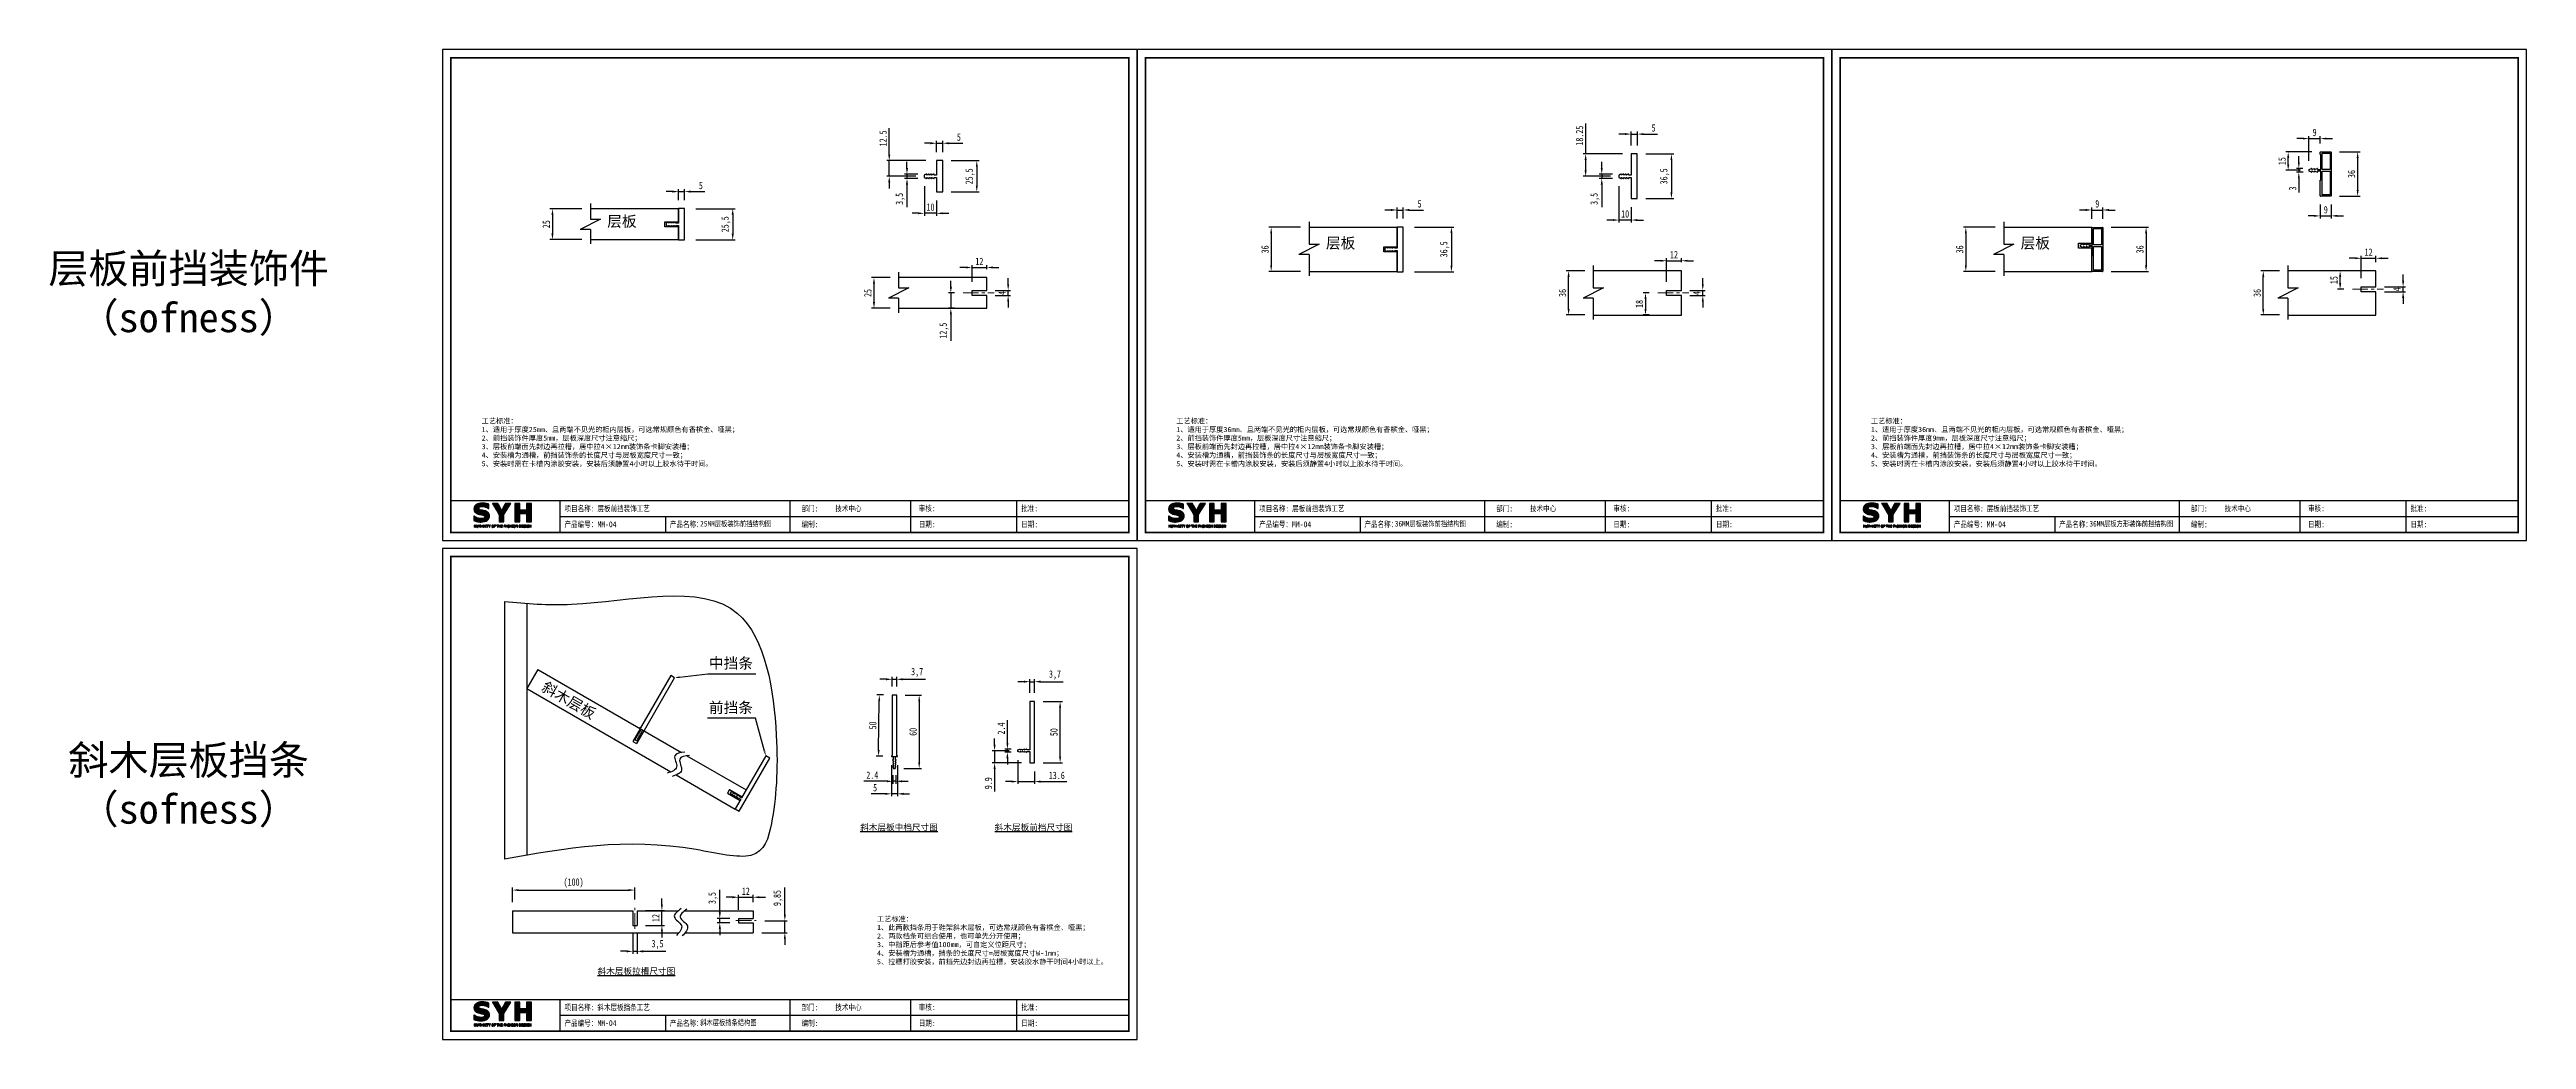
# Model space of a CAD drawing. Header units: millimetres. Extents: x 0 to 1097966, y -63096 to 223085.
# Drawn here: x 337664 to 339686, y -61026 to -60218 of the extents above; entities that cross this region are included whole.
import ezdxf
from ezdxf import colors
from ezdxf.entities.mleader import LeaderData, LeaderLine
from ezdxf.math import Vec2, Vec3

# ---------------------------------------------------------------- set-up
doc = ezdxf.new("R2010")
doc.units = ezdxf.units.MM
doc.linetypes.add('CENTERX2', pattern=[20.32, 12.7, -2.54, 2.54, -2.54])
for name, color, linetype in [('C00-00-00', 7, 'Continuous'), ('DZ-文字说明', 1, 'Continuous'), ('layer 1', 7, 'Continuous'), ('Z☆09 辅助线', 60, 'Continuous')]:
    doc.layers.add(name, color=color, linetype=linetype)
doc.styles.add('DZ-宋体2.5', font='', dxfattribs={"width": 0.8, "height": 2.5})
doc.styles.get("Standard").update_dxf_attribs({"font": 'arial.ttf'})
doc.styles.add('TEXT', font='', dxfattribs={"width": 0.8})
doc.styles.add('宋体', font='')
doc.styles.get('DZ-宋体2.5').set_extended_font_data('SimSun')
doc.styles.get('TEXT').set_extended_font_data('SimSun')
doc.styles.get('宋体').set_extended_font_data('SimSun')
doc.dimstyles.new('副本 (2) (2) ISO-25', dxfattribs={"dimtxt": 18, "dimasz": 13, "dimexe": 6, "dimexo": 12, "dimgap": 6, "dimtad": 1, "dimtxsty": 'TEXT', "dimcen": 2.5, "dimclrd": 5, "dimclre": 5, "dimclrt": 5, "dimadec": 0, "dimazin": 0, "dimtfac": 1, "dimtmove": 0, "dimatfit": 3, "dimldrblk": 'BOXFILLED', "dimfxl": 1.25, "dimarcsym": 0})

msp = doc.modelspace()

# ---------------------------------------------------------------- texts
at = {"style": 'DZ-宋体2.5', "width": 0.8}
for s, p in [('项目名称:', (338084.813, -60595.296)), ('部门:', (338278.26, -60595.296)), ('审核:', (338373.904, -60595.137)), ('批准:', (338457.6, -60595.216)), ('项目名称:', (338651.813, -60595.296)), ('部门:', (338845.26, -60595.296)), ('审核:', (338940.904, -60595.137)), ('批准:', (339024.6, -60595.216)), ('项目名称:', (339218.813, -60595.296)), ('部门:', (339412.26, -60595.296)), ('审核:', (339507.904, -60595.137)), ('批准:', (339591.6, -60595.216)), ('产品编号：', (338084.813, -60608.171)), ('产品名称：', (338170.757, -60608.162)), ('编制:', (338278.26, -60608.193)), ('日期:', (338373.904, -60608.197)), ('日期:', (338457.6, -60608.14)), ('产品编号：', (338651.813, -60608.171)), ('产品名称：', (338737.757, -60608.162)), ('编制:', (338845.26, -60608.193)), ('日期:', (338940.904, -60608.197)), ('日期:', (339024.6, -60608.14)), ('产品编号：', (339218.813, -60608.171)), ('产品名称：', (339304.757, -60608.162)), ('编制:', (339412.26, -60608.193)), ('日期:', (339507.904, -60608.197)), ('日期:', (339591.6, -60608.14)), ('项目名称:', (338084.813, -61002.536)), ('部门:', (338278.26, -61002.536)), ('审核:', (338373.904, -61002.377)), ('批准:', (338457.6, -61002.457)), ('产品编号：', (338084.813, -61015.412)), ('产品名称：', (338170.757, -61015.403)), ('编制:', (338278.26, -61015.433)), ('日期:', (338373.904, -61015.438)), ('日期:', (338457.6, -61015.381))]:
    msp.add_text(s, height=4.7732, dxfattribs=at).set_placement(p)
at = {"color": 252, "true_color": 0x939598, "char_height": 8.8039, "width": 65.8175, "attachment_point": 4, "style": '宋体'}
for s, insert in [('层板', (338119.616, -60358.951)), ('层板', (338706.285, -60376.714)), ('层板', (339273.285, -60376.714)), ('中挡条', (338202.621, -60719.599)), ('前挡条', (338202.621, -60755.897))]:
    msp.add_mtext(s, dxfattribs=dict(at, insert=insert))
at = {"style": '宋体'}
for s, insert, char_height, width, attachment_point in [('层板前挡装饰件\\P（sofness）', (337777.993, -60418.507), 24, 345.2448, 5), ('\\P工艺标准：{\\H1.41352x; }\\P1、适用于厚度25mm、且两端不见光的柜内层板，可选常规颜色有香槟金、哑黑；\\P2、前挡装饰件厚度5mm，层板深度尺寸注意缩尺；\\P3、层板前端面先封边再拉槽，居中拉4×12mm装饰条卡脚安装槽；{\\H1.45383x; }\\P4、安装槽为通槽，前挡装饰条的长度尺寸与层板宽度尺寸一致；\\P5、安装时需在卡槽内涂胶安装，安装后须静置4小时以上胶水待干时间。', (338017.138, -60535.672), 4.19232, 369.85571, 4), ('\\P工艺标准：{\\H1.41352x; }\\P1、适用于厚度36mm、且两端不见光的柜内层板，可选常规颜色有香槟金、哑黑；\\P2、前挡装饰件厚度5mm，层板深度尺寸注意缩尺；\\P3、层板前端面先封边再拉槽，居中拉4×12mm装饰条卡脚安装槽；{\\H1.45383x; }\\P4、安装槽为通槽，前挡装饰条的长度尺寸与层板宽度尺寸一致；\\P5、安装时需在卡槽内涂胶安装，安装后须静置4小时以上胶水待干时间。', (338584.138, -60535.672), 4.19232, 369.85571, 4), ('\\P工艺标准：{\\H1.41352x; }\\P1、适用于厚度36mm、且两端不见光的柜内层板，可选常规颜色有香槟金、哑黑；\\P2、前挡装饰件厚度9mm，层板深度尺寸注意缩尺；\\P3、层板前端面先封边再拉槽，居中拉4×12mm装饰条卡脚安装槽；{\\H1.45383x; }\\P4、安装槽为通槽，前挡装饰条的长度尺寸与层板宽度尺寸一致；\\P5、安装时需在卡槽内涂胶安装，安装后须静置4小时以上胶水待干时间。', (339151.138, -60535.672), 4.19232, 369.85571, 4), ('斜木层板挡条\\P（sofness）', (337777.993, -60819.761), 24, 345.2448, 5), ('\\P工艺标准：{\\H1.41352x; }\\P1、此两款挡条用于鞋架斜木层板，可选常规颜色有香槟金、哑黑；\\P2、两款档条可组合使用，也可单先分开使用；\\P3、中挡距后参考值100mm，可自定义位距尺寸；{\\H1.45383x; }\\P4、安装槽为通槽，挡条的长度尺寸=层板宽度尺寸W-1mm；\\P5、拉槽打胶安装，前挡先边封边再拉槽，安装胶水静干时间4小时以上。', (338339.854, -60942.222), 4.19232, 369.85571, 4)]:
    msp.add_mtext(s, dxfattribs=dict(at, insert=insert, char_height=char_height, width=width, attachment_point=attachment_point))
at = {"color": 252, "true_color": 0x939598, "insert": (338067.239, -60737.789), "char_height": 8.8039, "width": 65.8175, "attachment_point": 4, "rotation": 330, "style": '宋体'}
msp.add_mtext('斜木层板', dxfattribs=at)
at = {"color": 4, "char_height": 5.03079, "width": 64.381, "attachment_point": 4, "style": '宋体'}
for s, insert in [('{\\L\\C256;斜木层板中档尺寸图}', (338326.111, -60853.485)), ('{\\L\\C256;斜木层板前档尺寸图}', (338435.898, -60853.485)), ('{\\L\\C256;斜木层板拉槽尺寸图}', (338111.767, -60970.983))]:
    msp.add_mtext(s, dxfattribs=dict(at, insert=insert))
at = {"color": 2, "style": 'DZ-宋体2.5', "width": 0.8}
for tag, p, height in [('层板前挡装饰工艺', (338111.646, -60595.296), 4.773), ('技术中心', (338305.834, -60595.296), 4.773), ('层板前挡装饰工艺', (338678.646, -60595.296), 4.773), ('技术中心', (338872.834, -60595.296), 4.773), ('层板前挡装饰工艺', (339245.646, -60595.296), 4.773), ('技术中心', (339439.834, -60595.296), 4.773), ('MM-04', (338111.646, -60608.153), 4.773), ('25MM层板装饰前挡结构图', (338195.483, -60607.579), 4.573), ('MM-04', (338678.646, -60608.153), 4.773), ('36MM层板装饰前挡结构图', (338762.483, -60607.579), 4.573), ('MM-04', (339245.646, -60608.153), 4.773), ('36MM层板方形装饰前挡结构图', (339329.483, -60607.579), 4.573), ('斜木层板挡条工艺', (338111.646, -61002.536), 4.773), ('技术中心', (338305.834, -61002.536), 4.773), ('MM-04', (338111.646, -61015.394), 4.773), ('斜木层板挡条结构图', (338195.483, -61014.82), 4.573)]:
    msp.add_attdef(tag, p, '', height=height, dxfattribs=at)

# ---------------------------------------------------------------- blocks, each defined once
blk = doc.blocks.new('YQ1204162216')
h = blk.add_hatch(color=7)
h.dxf.hatch_style = 1
edge = h.paths.add_edge_path()
edge.add_spline(control_points=[(-1.89543, 0.7628), (-1.89543, 0.7628), (-1.89543, 0.7628), (-1.89543, 0.7628), (-1.89543, 0.7628), (-1.94446, 0.77243), (-1.994, 0.77733), (-2.04425, 0.77733)], knot_values=[0.540540811, 0.540540811, 0.540540811, 0.540540811, 0.554054459, 0.554054459, 0.554054459, 0.554154459, 0.567567838, 0.567567838, 0.567567838, 0.567567838], degree=3, periodic=0)
edge.add_spline(control_points=[(-2.04425, 0.77733), (-2.04425, 0.77733), (-2.04425, 0.77733), (-2.04425, 0.77733), (-2.04425, 0.77733), (-2.14439, 0.77733), (-2.22633, 0.75492), (-2.29005, 0.70993)], knot_values=[0.513513784, 0.513513784, 0.513513784, 0.513513784, 0.527027432, 0.527027432, 0.527027432, 0.527127432, 0.540540811, 0.540540811, 0.540540811, 0.540540811], degree=3, periodic=0)
edge.add_spline(control_points=[(-2.29005, 0.70993), (-2.29005, 0.70993), (-2.29005, 0.70993), (-2.29005, 0.70993), (-2.29005, 0.70993), (-2.35378, 0.66493), (-2.38564, 0.60699), (-2.38564, 0.5359)], knot_values=[0.486486496, 0.486486496, 0.486486496, 0.486486496, 0.500000275, 0.500000275, 0.500000275, 0.500100275, 0.513513784, 0.513513784, 0.513513784, 0.513513784], degree=3, periodic=0)
edge.add_spline(control_points=[(-2.38564, 0.5359), (-2.38564, 0.5359), (-2.38564, 0.5359), (-2.38564, 0.5359), (-2.38564, 0.48286), (-2.37146, 0.43856), (-2.34328, 0.40285)], knot_values=[0.459459469, 0.459459469, 0.459459469, 0.459459469, 0.472972988, 0.472972988, 0.472972988, 0.486486496, 0.486486496, 0.486486496, 0.486486496], degree=3, periodic=0)
edge.add_spline(control_points=[(-2.34328, 0.40285), (-2.34328, 0.40285), (-2.34328, 0.40285), (-2.34328, 0.40285), (-2.31509, 0.36713), (-2.26904, 0.33877), (-2.20479, 0.31794)], knot_values=[0.432432442, 0.432432442, 0.432432442, 0.432432442, 0.445945961, 0.445945961, 0.445945961, 0.459459469, 0.459459469, 0.459459469, 0.459459469], degree=3, periodic=0)
edge.add_spline(control_points=[(-2.20479, 0.31794), (-2.20479, 0.31794), (-2.20479, 0.31794), (-2.20479, 0.31794), (-2.17678, 0.30883), (-2.14667, 0.30113), (-2.1148, 0.29518)], knot_values=[0.405405415, 0.405405415, 0.405405415, 0.405405415, 0.418918934, 0.418918934, 0.418918934, 0.432432442, 0.432432442, 0.432432442, 0.432432442], degree=3, periodic=0)
edge.add_spline(control_points=[(-2.1148, 0.29518), (-2.1148, 0.29518), (-2.1148, 0.29518), (-2.1148, 0.29518), (-2.08276, 0.28922), (-2.05248, 0.28275), (-2.02376, 0.27592)], knot_values=[0.378378388, 0.378378388, 0.378378388, 0.378378388, 0.391891907, 0.391891907, 0.391891907, 0.405405415, 0.405405415, 0.405405415, 0.405405415], degree=3, periodic=0)
edge.add_spline(control_points=[(-2.02376, 0.27592), (-2.02376, 0.27592), (-2.02376, 0.27592), (-2.02376, 0.27592), (-1.99645, 0.26944), (-1.97562, 0.26016), (-1.96144, 0.24808)], knot_values=[0.351351361, 0.351351361, 0.351351361, 0.351351361, 0.36486488, 0.36486488, 0.36486488, 0.378378388, 0.378378388, 0.378378388, 0.378378388], degree=3, periodic=0)
edge.add_spline(control_points=[(-1.96144, 0.24808), (-1.96144, 0.24808), (-1.96144, 0.24808), (-1.96144, 0.24808), (-1.94726, 0.23583), (-1.94025, 0.22147), (-1.94025, 0.20466)], knot_values=[0.324324334, 0.324324334, 0.324324334, 0.324324334, 0.337837853, 0.337837853, 0.337837853, 0.351351361, 0.351351361, 0.351351361, 0.351351361], degree=3, periodic=0)
edge.add_spline(control_points=[(-1.94025, 0.20466), (-1.94025, 0.20466), (-1.94025, 0.20466), (-1.94025, 0.20466), (-1.94025, 0.18663), (-1.94516, 0.1728), (-1.95478, 0.16352)], knot_values=[0.297297307, 0.297297307, 0.297297307, 0.297297307, 0.310810826, 0.310810826, 0.310810826, 0.324324334, 0.324324334, 0.324324334, 0.324324334], degree=3, periodic=0)
edge.add_spline(control_points=[(-1.95478, 0.16352), (-1.95478, 0.16352), (-1.95478, 0.16352), (-1.95478, 0.16352), (-1.96459, 0.15442), (-1.97702, 0.14671), (-1.9919, 0.14041)], knot_values=[0.27027028, 0.27027028, 0.27027028, 0.27027028, 0.283783799, 0.283783799, 0.283783799, 0.297297307, 0.297297307, 0.297297307, 0.297297307], degree=3, periodic=0)
edge.add_spline(control_points=[(-1.9919, 0.14041), (-1.9919, 0.14041), (-1.9919, 0.14041), (-1.9919, 0.14041), (-2.00433, 0.13568), (-2.02009, 0.13218), (-2.03952, 0.13026)], knot_values=[0.243243253, 0.243243253, 0.243243253, 0.243243253, 0.256756772, 0.256756772, 0.256756772, 0.27027028, 0.27027028, 0.27027028, 0.27027028], degree=3, periodic=0)
edge.add_spline(control_points=[(-2.03952, 0.13026), (-2.03952, 0.13026), (-2.03952, 0.13026), (-2.03952, 0.13026), (-2.05913, 0.12815), (-2.07471, 0.1271), (-2.08679, 0.1271)], knot_values=[0.216216226, 0.216216226, 0.216216226, 0.216216226, 0.229729745, 0.229729745, 0.229729745, 0.243243253, 0.243243253, 0.243243253, 0.243243253], degree=3, periodic=0)
edge.add_spline(control_points=[(-2.08679, 0.1271), (-2.08679, 0.1271), (-2.08679, 0.1271), (-2.08679, 0.1271), (-2.13319, 0.1271), (-2.18151, 0.13586), (-2.23193, 0.15319)], knot_values=[0.189189199, 0.189189199, 0.189189199, 0.189189199, 0.202702718, 0.202702718, 0.202702718, 0.216216226, 0.216216226, 0.216216226, 0.216216226], degree=3, periodic=0)
edge.add_spline(control_points=[(-2.23193, 0.15319), (-2.23193, 0.15319), (-2.23193, 0.15319), (-2.23193, 0.15319), (-2.28218, 0.1707), (-2.32769, 0.19556), (-2.36831, 0.22795), (-2.36831, 0.22795), (-2.36831, 0.22795), (-2.36831, 0.22795), (-2.36831, 0.22795)], knot_values=[0.162161892, 0.162161892, 0.162161892, 0.162161892, 0.175675551, 0.175675551, 0.175675551, 0.175775551, 0.175875551, 0.175975551, 0.176075551, 0.189189199, 0.189189199, 0.189189199, 0.189189199], degree=3, periodic=0)
edge.add_spline(control_points=[(-2.36831, 0.22795), (-2.36831, 0.22795), (-2.38985, 0.22795), (-2.38985, 0.22795), (-2.38985, 0.22795), (-2.38985, 0.22795), (-2.38985, 0.22795), (-2.38985, 0.22795)], knot_values=[0.135134865, 0.135134865, 0.135134865, 0.135134865, 0.148648378, 0.148648378, 0.148648378, 0.148748378, 0.162161892, 0.162161892, 0.162161892, 0.162161892], degree=3, periodic=0)
edge.add_spline(control_points=[(-2.38985, 0.22795), (-2.38985, 0.22795), (-2.38985, 0.04517), (-2.38985, 0.04517)], knot_values=[0.108108118, 0.108108118, 0.108108118, 0.108108118, 0.135134865, 0.135134865, 0.135134865, 0.135134865], degree=3, periodic=0)
edge.add_spline(control_points=[(-2.38985, 0.04517), (-2.38985, 0.04517), (-2.38985, 0.04517), (-2.38985, 0.04517), (-2.34888, 0.02819), (-2.30493, 0.01401), (-2.25784, 0.00298)], knot_values=[0.081081091, 0.081081091, 0.081081091, 0.081081091, 0.09459461, 0.09459461, 0.09459461, 0.108108118, 0.108108118, 0.108108118, 0.108108118], degree=3, periodic=0)
edge.add_spline(control_points=[(-2.25784, 0.00298), (-2.25784, 0.00298), (-2.25784, 0.00298), (-2.25784, 0.00298), (-2.21092, -0.00805), (-2.15577, -0.01366), (-2.09257, -0.01366)], knot_values=[0.054054324, 0.054054324, 0.054054324, 0.054054324, 0.067567713, 0.067567713, 0.067567713, 0.081081091, 0.081081091, 0.081081091, 0.081081091], degree=3, periodic=0)
edge.add_spline(control_points=[(-2.09257, -0.01366), (-2.09257, -0.01366), (-2.09257, -0.01366), (-2.09257, -0.01366), (-2.09257, -0.01366), (-1.98332, -0.01366), (-1.89683, 0.0098), (-1.83311, 0.0569)], knot_values=[0.027027297, 0.027027297, 0.027027297, 0.027027297, 0.040540946, 0.040540946, 0.040540946, 0.040640946, 0.054054324, 0.054054324, 0.054054324, 0.054054324], degree=3, periodic=0)
edge.add_spline(control_points=[(-1.83311, 0.0569), (-1.83311, 0.0569), (-1.83311, 0.0569), (-1.83311, 0.0569), (-1.83311, 0.0569), (-1.76938, 0.10382), (-1.73752, 0.16492), (-1.73752, 0.24003)], knot_values=[0, 0, 0, 0, 0.013513784, 0.013513784, 0.013513784, 0.013613784, 0.027027297, 0.027027297, 0.027027297, 0.027027297], degree=3, periodic=0)
edge.add_spline(control_points=[(-1.73752, 0.24003), (-1.73752, 0.29273), (-1.75152, 0.33562), (-1.77936, 0.36853), (-1.77936, 0.36853), (-1.8072, 0.40145), (-1.85027, 0.42753), (-1.90874, 0.44662)], knot_values=[0.918919189, 0.918919189, 0.918919189, 0.918919189, 0.972973233, 0.972973243, 0.972973243, 0.973073243, 1, 1, 1, 1], degree=3, periodic=0)
edge.add_spline(control_points=[(-1.90874, 0.44662), (-1.90874, 0.44662), (-1.90874, 0.44662), (-1.90874, 0.44662), (-1.90874, 0.44662), (-1.9385, 0.45625), (-1.96616, 0.46377), (-1.9919, 0.4692)], knot_values=[0.891892162, 0.891892162, 0.891892162, 0.891892162, 0.905405811, 0.905405811, 0.905405811, 0.905505811, 0.918919189, 0.918919189, 0.918919189, 0.918919189], degree=3, periodic=0)
edge.add_spline(control_points=[(-1.9919, 0.4692), (-1.9919, 0.4692), (-1.9919, 0.4692), (-1.9919, 0.4692), (-1.9919, 0.4692), (-2.00486, 0.47192), (-2.01807, 0.47472), (-2.03155, 0.47756)], knot_values=[0.878378378, 0.878378378, 0.878378378, 0.878378378, 0.885135405, 0.885135405, 0.885135405, 0.885235405, 0.891892162, 0.891892162, 0.891892162, 0.891892162], degree=3, periodic=0)
edge.add_spline(control_points=[(-2.03155, 0.47756), (-2.04504, 0.48041), (-2.05878, 0.48329), (-2.07279, 0.48618), (-2.07279, 0.48618), (-2.1155, 0.49511), (-2.14439, 0.50492), (-2.1598, 0.5156)], knot_values=[0.837838108, 0.837838108, 0.837838108, 0.837838108, 0.851351612, 0.851351622, 0.851351622, 0.851451622, 0.878378378, 0.878378378, 0.878378378, 0.878378378], degree=3, periodic=0)
edge.add_spline(control_points=[(-2.1598, 0.5156), (-2.1598, 0.5156), (-2.1598, 0.5156), (-2.1598, 0.5156), (-2.1598, 0.5156), (-2.1752, 0.52645), (-2.18291, 0.54186), (-2.18291, 0.56199)], knot_values=[0.810811081, 0.810811081, 0.810811081, 0.810811081, 0.82432473, 0.82432473, 0.82432473, 0.82442473, 0.837838108, 0.837838108, 0.837838108, 0.837838108], degree=3, periodic=0)
edge.add_spline(control_points=[(-2.18291, 0.56199), (-2.18291, 0.56199), (-2.18291, 0.56199), (-2.18291, 0.56199), (-2.18291, 0.56199), (-2.18291, 0.5753), (-2.17818, 0.5872), (-2.16855, 0.59753)], knot_values=[0.783784054, 0.783784054, 0.783784054, 0.783784054, 0.797297703, 0.797297703, 0.797297703, 0.797397703, 0.810811081, 0.810811081, 0.810811081, 0.810811081], degree=3, periodic=0)
edge.add_spline(control_points=[(-2.16855, 0.59753), (-2.16855, 0.59753), (-2.16855, 0.59753), (-2.16855, 0.59753), (-2.16855, 0.59753), (-2.15892, 0.60786), (-2.14754, 0.61556), (-2.13424, 0.62082)], knot_values=[0.756757027, 0.756757027, 0.756757027, 0.756757027, 0.770270676, 0.770270676, 0.770270676, 0.770370676, 0.783784054, 0.783784054, 0.783784054, 0.783784054], degree=3, periodic=0)
edge.add_spline(control_points=[(-2.13424, 0.62082), (-2.13424, 0.62082), (-2.13424, 0.62082), (-2.13424, 0.62082), (-2.13424, 0.62082), (-2.11918, 0.62694), (-2.1036, 0.63097), (-2.08732, 0.63325)], knot_values=[0.72973, 0.72973, 0.72973, 0.72973, 0.743243649, 0.743243649, 0.743243649, 0.743343649, 0.756757027, 0.756757027, 0.756757027, 0.756757027], degree=3, periodic=0)
edge.add_spline(control_points=[(-2.08732, 0.63325), (-2.08732, 0.63325), (-2.08732, 0.63325), (-2.08732, 0.63325), (-2.08732, 0.63325), (-2.07926, 0.63439), (-2.07117, 0.63522), (-2.06303, 0.63576)], knot_values=[0.716216216, 0.716216216, 0.716216216, 0.716216216, 0.722973243, 0.722973243, 0.722973243, 0.723073243, 0.72973, 0.72973, 0.72973, 0.72973], degree=3, periodic=0)
edge.add_spline(control_points=[(-2.06303, 0.63576), (-2.05489, 0.63631), (-2.0467, 0.63657), (-2.03847, 0.63657), (-2.03847, 0.63657), (-1.99208, 0.63657), (-1.94656, 0.62834), (-1.90191, 0.61189)], knot_values=[0.675675946, 0.675675946, 0.675675946, 0.675675946, 0.689189449, 0.689189459, 0.689189459, 0.689289459, 0.716216216, 0.716216216, 0.716216216, 0.716216216], degree=3, periodic=0)
edge.add_spline(control_points=[(-1.90191, 0.61189), (-1.90191, 0.61189), (-1.90191, 0.61189), (-1.90191, 0.61189), (-1.90191, 0.61189), (-1.85744, 0.59543), (-1.81963, 0.57495), (-1.78899, 0.55044)], knot_values=[0.648648919, 0.648648919, 0.648648919, 0.648648919, 0.662162568, 0.662162568, 0.662162568, 0.662262568, 0.675675946, 0.675675946, 0.675675946, 0.675675946], degree=3, periodic=0)
edge.add_spline(control_points=[(-1.78899, 0.55044), (-1.78899, 0.55044), (-1.78899, 0.55044), (-1.78899, 0.55044), (-1.78899, 0.55044), (-1.78899, 0.55044), (-1.76798, 0.55044), (-1.76798, 0.55044), (-1.76798, 0.55044), (-1.76798, 0.55044), (-1.76798, 0.55044), (-1.76798, 0.55044)], knot_values=[0.621621351, 0.621621351, 0.621621351, 0.621621351, 0.63513527, 0.63513527, 0.63513527, 0.63523527, 0.63533527, 0.63543527, 0.63553527, 0.63563527, 0.648648919, 0.648648919, 0.648648919, 0.648648919], degree=3, periodic=0)
edge.add_spline(control_points=[(-1.76798, 0.55044), (-1.76798, 0.55044), (-1.76798, 0.72604), (-1.76798, 0.72604)], knot_values=[0.594594865, 0.594594865, 0.594594865, 0.594594865, 0.621621351, 0.621621351, 0.621621351, 0.621621351], degree=3, periodic=0)
edge.add_spline(control_points=[(-1.76798, 0.72604), (-1.76798, 0.72604), (-1.76798, 0.72604), (-1.76798, 0.72604), (-1.76798, 0.72604), (-1.80387, 0.74074), (-1.84624, 0.753), (-1.89543, 0.7628)], knot_values=[0.567567838, 0.567567838, 0.567567838, 0.567567838, 0.581081486, 0.581081486, 0.581081486, 0.581181486, 0.594594865, 0.594594865, 0.594594865, 0.594594865], degree=3, periodic=0)
h = blk.add_hatch(color=7)
h.dxf.hatch_style = 1
edge = h.paths.add_edge_path()
edge.add_spline(control_points=[(-0.99814, 0.52951), (-0.92776, 0.6466), (-0.85738, 0.76368), (-0.85738, 0.76368), (-0.85738, 0.76368), (-1.0743, 0.76368), (-1.0743, 0.76368), (-1.0743, 0.76368), (-1.0743, 0.76368), (-1.23362, 0.46885), (-1.23362, 0.46885), (-1.23362, 0.46885), (-1.23362, 0.46885), (-1.39801, 0.76368), (-1.39801, 0.76368), (-1.39801, 0.76368), (-1.39801, 0.76368), (-1.62211, 0.76368), (-1.62211, 0.76368), (-1.62211, 0.76368), (-1.62211, 0.76368), (-1.33639, 0.28625), (-1.33639, 0.28625)], knot_values=[0.40000001, 0.40000001, 0.40000001, 0.40000001, 0.45000001, 0.45000001, 0.45000001, 0.65, 0.65000001, 0.65000001, 0.65010001, 0.75, 0.75000001, 0.75000001, 0.75010001, 0.85, 0.85000001, 0.85000001, 0.85010001, 0.95, 0.95000001, 0.95000001, 0.95010001, 1.05, 1.05, 1.05, 1.05], degree=3, periodic=0)
edge.add_spline(control_points=[(-1.33639, 0.28625), (-1.33639, 0.28624), (-1.33639, 0), (-1.33639, 0)], knot_values=[0.30000001, 0.30000001, 0.30000001, 0.30000001, 0.399999, 0.399999, 0.399999, 0.399999], degree=3, periodic=0)
edge.add_spline(control_points=[(-1.33639, 0), (-1.33639, 0), (-1.1389, 0), (-1.1389, 0)], knot_values=[0.20000001, 0.20000001, 0.20000001, 0.20000001, 0.299999, 0.299999, 0.299999, 0.299999], degree=3, periodic=0)
edge.add_spline(control_points=[(-1.1389, 0), (-1.1389, 0.00001), (-1.1389, 0.29535), (-1.1389, 0.29535)], knot_values=[0.10000001, 0.10000001, 0.10000001, 0.10000001, 0.199999, 0.199999, 0.199999, 0.199999], degree=3, periodic=0)
edge.add_spline(control_points=[(-1.1389, 0.29535), (-1.1389, 0.29535), (-1.1389, 0.29535), (-1.1389, 0.29535), (-1.1389, 0.29535), (-1.06852, 0.41243), (-0.99814, 0.52951)], knot_values=[0.05, 0.05, 0.05, 0.05, 0.07500001, 0.07500001, 0.07500001, 0.10000001, 0.10000001, 0.10000001, 0.10000001], degree=3, periodic=0)
h = blk.add_hatch(color=7)
h.dxf.hatch_style = 1
edge = h.paths.add_edge_path()
edge.add_spline(control_points=[(0, 0), (0, 0), (0, 0.76368), (0, 0.76368), (0, 0.76368), (0, 0.76368), (-0.19748, 0.76368), (-0.19748, 0.76368), (-0.19748, 0.76368), (-0.19748, 0.76368), (-0.19748, 0.48426), (-0.19748, 0.48426), (-0.19748, 0.48426), (-0.19748, 0.48426), (-0.48635, 0.48426), (-0.48635, 0.48426), (-0.48635, 0.48426), (-0.48635, 0.48426), (-0.48635, 0.76368), (-0.48635, 0.76368), (-0.48635, 0.76368), (-0.48635, 0.76368), (-0.68384, 0.76368), (-0.68384, 0.76368)], knot_values=[0.461538472, 0.461538472, 0.461538472, 0.461538472, 0.615384615, 0.615384625, 0.615384625, 0.615484625, 0.692307692, 0.692307702, 0.692307702, 0.692407702, 0.769230769, 0.769230779, 0.769230779, 0.769330779, 0.846153846, 0.846153856, 0.846153856, 0.846253856, 0.923076923, 0.923076933, 0.923076933, 0.923176933, 1, 1, 1, 1], degree=3, periodic=0)
edge.add_spline(control_points=[(-0.68384, 0.76368), (-0.68384, 0.76368), (-0.68384, 0.76368), (-0.68384, 0.76368), (-0.68384, 0.76368), (-0.68384, 0), (-0.68384, 0), (-0.68384, 0), (-0.68384, 0), (-0.68384, 0), (-0.68384, 0)], knot_values=[0.384614615, 0.384614615, 0.384614615, 0.384614615, 0.423076548, 0.423076548, 0.423076548, 0.423176548, 0.423276548, 0.423376548, 0.423476548, 0.461538472, 0.461538472, 0.461538472, 0.461538472], degree=3, periodic=0)
edge.add_spline(control_points=[(-0.68384, 0), (-0.68384, 0), (-0.48635, 0), (-0.48635, 0)], knot_values=[0.307692318, 0.307692318, 0.307692318, 0.307692318, 0.384614615, 0.384614615, 0.384614615, 0.384614615], degree=3, periodic=0)
edge.add_spline(control_points=[(-0.48635, 0), (-0.48635, 0), (-0.48635, 0), (-0.48635, 0), (-0.48635, 0), (-0.48635, 0.33614), (-0.48635, 0.33614), (-0.48635, 0.33614), (-0.48635, 0.33614), (-0.48635, 0.33614), (-0.48635, 0.33614)], knot_values=[0.230768462, 0.230768462, 0.230768462, 0.230768462, 0.269230395, 0.269230395, 0.269230395, 0.269330395, 0.269430395, 0.269530395, 0.269630395, 0.307692318, 0.307692318, 0.307692318, 0.307692318], degree=3, periodic=0)
edge.add_spline(control_points=[(-0.48635, 0.33614), (-0.48634, 0.33614), (-0.19748, 0.33614), (-0.19748, 0.33614)], knot_values=[0.153846164, 0.153846164, 0.153846164, 0.153846164, 0.230768462, 0.230768462, 0.230768462, 0.230768462], degree=3, periodic=0)
edge.add_spline(control_points=[(-0.19748, 0.33614), (-0.19748, 0.33614), (-0.19748, 0.33614), (-0.19748, 0.33614), (-0.19748, 0.33614), (-0.19748, 0), (-0.19748, 0), (-0.19748, 0), (-0.19748, 0), (-0.19748, 0), (-0.19748, 0)], knot_values=[0.076922308, 0.076922308, 0.076922308, 0.076922308, 0.115384241, 0.115384241, 0.115384241, 0.115484241, 0.115584241, 0.115684241, 0.115784241, 0.153846164, 0.153846164, 0.153846164, 0.153846164], degree=3, periodic=0)
edge.add_spline(control_points=[(-0.19748, 0), (-0.19748, 0), (0, 0), (0, 0)], knot_values=[0, 0, 0, 0, 0.076922308, 0.076922308, 0.076922308, 0.076922308], degree=3, periodic=0)
h = blk.add_hatch(color=7)
h.dxf.hatch_style = 1
edge = h.paths.add_edge_path()
edge.add_spline(control_points=[(-2.38035, -0.13978), (-2.38035, -0.13978), (-2.38035, -0.23245), (-2.38035, -0.23245), (-2.38035, -0.23245), (-2.38035, -0.23245), (-2.38035, -0.23245), (-2.38035, -0.23245)], knot_values=[0.384614615, 0.384614615, 0.384614615, 0.384614615, 0.423076154, 0.423076154, 0.423076154, 0.423176154, 0.461537692, 0.461537692, 0.461537692, 0.461537692], degree=3, periodic=0)
edge.add_spline(control_points=[(-2.38035, -0.23245), (-2.38035, -0.23245), (-2.36802, -0.23245), (-2.36802, -0.23245), (-2.36802, -0.23245), (-2.36802, -0.23245), (-2.36802, -0.23245), (-2.36802, -0.23245)], knot_values=[0.307691538, 0.307691538, 0.307691538, 0.307691538, 0.346153077, 0.346153077, 0.346153077, 0.346253077, 0.384614615, 0.384614615, 0.384614615, 0.384614615], degree=3, periodic=0)
edge.add_spline(control_points=[(-2.36802, -0.23245), (-2.36802, -0.23245), (-2.36802, -0.18707), (-2.36802, -0.18707), (-2.36802, -0.18707), (-2.36802, -0.18707), (-2.36802, -0.18707), (-2.36802, -0.18707)], knot_values=[0.230768462, 0.230768462, 0.230768462, 0.230768462, 0.26923, 0.26923, 0.26923, 0.26933, 0.307691538, 0.307691538, 0.307691538, 0.307691538], degree=3, periodic=0)
edge.add_spline(control_points=[(-2.36802, -0.18707), (-2.36802, -0.18707), (-2.32213, -0.18707), (-2.32213, -0.18707), (-2.32213, -0.18707), (-2.32213, -0.18707), (-2.32213, -0.18707), (-2.32213, -0.18707)], knot_values=[0.153845385, 0.153845385, 0.153845385, 0.153845385, 0.192306923, 0.192306923, 0.192306923, 0.192406923, 0.230768462, 0.230768462, 0.230768462, 0.230768462], degree=3, periodic=0)
edge.add_spline(control_points=[(-2.32213, -0.18707), (-2.32213, -0.18707), (-2.32213, -0.23245), (-2.32213, -0.23245), (-2.32213, -0.23245), (-2.32213, -0.23245), (-2.32213, -0.23245), (-2.32213, -0.23245)], knot_values=[0.076922308, 0.076922308, 0.076922308, 0.076922308, 0.115383846, 0.115383846, 0.115383846, 0.115483846, 0.153845385, 0.153845385, 0.153845385, 0.153845385], degree=3, periodic=0)
edge.add_spline(control_points=[(-2.32213, -0.23245), (-2.32213, -0.23245), (-2.30979, -0.23245), (-2.30979, -0.23245)], knot_values=[0, 0, 0, 0, 0.076922308, 0.076922308, 0.076922308, 0.076922308], degree=3, periodic=0)
edge.add_spline(control_points=[(-2.30979, -0.23245), (-2.30979, -0.23245), (-2.30979, -0.13978), (-2.30979, -0.13978), (-2.30979, -0.13978), (-2.30979, -0.13978), (-2.32213, -0.13978), (-2.32213, -0.13978), (-2.32213, -0.13978), (-2.32213, -0.13978), (-2.32213, -0.17611), (-2.32213, -0.17611), (-2.32213, -0.17611), (-2.32213, -0.17611), (-2.36802, -0.17611), (-2.36802, -0.17611), (-2.36802, -0.17611), (-2.36802, -0.17611), (-2.36802, -0.13978), (-2.36802, -0.13978), (-2.36802, -0.13978), (-2.36802, -0.13978), (-2.38035, -0.13978), (-2.38035, -0.13978), (-2.38035, -0.13978), (-2.38035, -0.13978), (-2.38035, -0.13978), (-2.38035, -0.13978)], knot_values=[0.461537692, 0.461537692, 0.461537692, 0.461537692, 0.615383836, 0.615383846, 0.615383846, 0.615483846, 0.692306913, 0.692306923, 0.692306923, 0.692406923, 0.76922999, 0.76923, 0.76923, 0.76933, 0.846153067, 0.846153077, 0.846153077, 0.846253077, 0.923076144, 0.923076154, 0.923076154, 0.923176154, 0.961538077, 0.961538077, 0.961538077, 0.961638077, 1, 1, 1, 1], degree=3, periodic=0)
edge = h.paths.add_edge_path()
edge.add_spline(control_points=[(-2.28462, -0.19523), (-2.28462, -0.19523), (-2.28462, -0.19523), (-2.28462, -0.19523), (-2.28462, -0.20224), (-2.28388, -0.20814), (-2.28241, -0.21295)], knot_values=[0.304347836, 0.304347836, 0.304347836, 0.304347836, 0.326086972, 0.326086972, 0.326086972, 0.347826097, 0.347826097, 0.347826097, 0.347826097], degree=3, periodic=0)
edge.add_spline(control_points=[(-2.28241, -0.21295), (-2.28241, -0.21295), (-2.28241, -0.21295), (-2.28241, -0.21295), (-2.28095, -0.21776), (-2.27854, -0.22187), (-2.27519, -0.22526)], knot_values=[0.260869575, 0.260869575, 0.260869575, 0.260869575, 0.282608711, 0.282608711, 0.282608711, 0.304347836, 0.304347836, 0.304347836, 0.304347836], degree=3, periodic=0)
edge.add_spline(control_points=[(-2.27519, -0.22526), (-2.27519, -0.22526), (-2.27519, -0.22526), (-2.27519, -0.22526), (-2.27224, -0.22826), (-2.26862, -0.23051), (-2.26432, -0.23206)], knot_values=[0.217391314, 0.217391314, 0.217391314, 0.217391314, 0.23913045, 0.23913045, 0.23913045, 0.260869575, 0.260869575, 0.260869575, 0.260869575], degree=3, periodic=0)
edge.add_spline(control_points=[(-2.26432, -0.23206), (-2.26432, -0.23206), (-2.26432, -0.23206), (-2.26432, -0.23206), (-2.26002, -0.23359), (-2.25497, -0.23436), (-2.24917, -0.23436)], knot_values=[0.173913053, 0.173913053, 0.173913053, 0.173913053, 0.195652189, 0.195652189, 0.195652189, 0.217391314, 0.217391314, 0.217391314, 0.217391314], degree=3, periodic=0)
edge.add_spline(control_points=[(-2.24917, -0.23436), (-2.24917, -0.23436), (-2.24917, -0.23436), (-2.24917, -0.23436), (-2.24351, -0.23436), (-2.23855, -0.23363), (-2.23428, -0.23217)], knot_values=[0.130434793, 0.130434793, 0.130434793, 0.130434793, 0.152173928, 0.152173928, 0.152173928, 0.173913053, 0.173913053, 0.173913053, 0.173913053], degree=3, periodic=0)
edge.add_spline(control_points=[(-2.23428, -0.23217), (-2.23428, -0.23217), (-2.23428, -0.23217), (-2.23428, -0.23217), (-2.23001, -0.23073), (-2.22631, -0.22843), (-2.22311, -0.22526)], knot_values=[0.086956532, 0.086956532, 0.086956532, 0.086956532, 0.108695667, 0.108695667, 0.108695667, 0.130434793, 0.130434793, 0.130434793, 0.130434793], degree=3, periodic=0)
edge.add_spline(control_points=[(-2.22311, -0.22526), (-2.22311, -0.22526), (-2.22311, -0.22526), (-2.22311, -0.22526), (-2.22269, -0.22485), (-2.22229, -0.22442), (-2.2219, -0.22398)], knot_values=[0.081521413, 0.081521413, 0.081521413, 0.081521413, 0.084238977, 0.084238977, 0.084238977, 0.086956532, 0.086956532, 0.086956532, 0.086956532], degree=3, periodic=0)
edge.add_spline(control_points=[(-2.2219, -0.22398), (-2.22151, -0.22354), (-2.22113, -0.22309), (-2.22077, -0.22262)], knot_values=[0.076086739, 0.076086739, 0.076086739, 0.076086739, 0.081521413, 0.081521413, 0.081521413, 0.081521413], degree=3, periodic=0)
edge.add_spline(control_points=[(-2.22077, -0.22262), (-2.22041, -0.22215), (-2.22007, -0.22167), (-2.21974, -0.22118)], knot_values=[0.070652065, 0.070652065, 0.070652065, 0.070652065, 0.076086739, 0.076086739, 0.076086739, 0.076086739], degree=3, periodic=0)
edge.add_spline(control_points=[(-2.21974, -0.22118), (-2.2194, -0.22069), (-2.21909, -0.22018), (-2.21879, -0.21966)], knot_values=[0.065217391, 0.065217391, 0.065217391, 0.065217391, 0.070652065, 0.070652065, 0.070652065, 0.070652065], degree=3, periodic=0)
edge.add_spline(control_points=[(-2.21879, -0.21966), (-2.21849, -0.21914), (-2.2182, -0.21861), (-2.21793, -0.21806)], knot_values=[0.059782717, 0.059782717, 0.059782717, 0.059782717, 0.065217391, 0.065217391, 0.065217391, 0.065217391], degree=3, periodic=0)
edge.add_spline(control_points=[(-2.21793, -0.21806), (-2.21766, -0.21752), (-2.2174, -0.21696), (-2.21716, -0.21639)], knot_values=[0.054348043, 0.054348043, 0.054348043, 0.054348043, 0.059782717, 0.059782717, 0.059782717, 0.059782717], degree=3, periodic=0)
edge.add_spline(control_points=[(-2.21716, -0.21639), (-2.21692, -0.21581), (-2.21669, -0.21523), (-2.21648, -0.21463)], knot_values=[0.04891337, 0.04891337, 0.04891337, 0.04891337, 0.054348043, 0.054348043, 0.054348043, 0.054348043], degree=3, periodic=0)
edge.add_spline(control_points=[(-2.21648, -0.21463), (-2.21627, -0.21403), (-2.21607, -0.21342), (-2.21589, -0.2128), (-2.21589, -0.2128), (-2.21442, -0.2078), (-2.21368, -0.20194), (-2.21368, -0.19523)], knot_values=[0, 0, 0, 0, 0.005435099, 0.005435109, 0.005435109, 0.005535109, 0.04891337, 0.04891337, 0.04891337, 0.04891337], degree=3, periodic=0)
edge.add_spline(control_points=[(-2.21368, -0.19523), (-2.21368, -0.19523), (-2.21368, -0.13978), (-2.21368, -0.13978), (-2.21368, -0.13978), (-2.21368, -0.13978), (-2.22601, -0.13978), (-2.22601, -0.13978), (-2.22601, -0.13978), (-2.22601, -0.13978), (-2.22601, -0.19608), (-2.22601, -0.19608), (-2.22601, -0.19608), (-2.22601, -0.19721), (-2.22603, -0.19829), (-2.22607, -0.19932)], knot_values=[0.815217174, 0.815217174, 0.815217174, 0.815217174, 0.902171947, 0.902171957, 0.902171957, 0.902271957, 0.945650207, 0.945650217, 0.945650217, 0.945750217, 0.989128468, 0.989128478, 0.989128478, 0.989228478, 0.999998261, 0.999998261, 0.999998261, 0.999998261], degree=3, periodic=0)
edge.add_spline(control_points=[(-2.22658, -0.20498), (-2.22671, -0.20583), (-2.22686, -0.20664), (-2.22703, -0.2074), (-2.22703, -0.2074), (-2.2272, -0.20817), (-2.2274, -0.20891), (-2.22763, -0.20963)], knot_values=[0.771738913, 0.771738913, 0.771738913, 0.771738913, 0.782608686, 0.782608696, 0.782608696, 0.782708696, 0.793478478, 0.793478478, 0.793478478, 0.793478478], degree=3, periodic=0)
edge.add_spline(control_points=[(-2.22934, -0.21368), (-2.22968, -0.21431), (-2.23006, -0.21492), (-2.23046, -0.21551), (-2.23046, -0.21551), (-2.23069, -0.21585), (-2.23093, -0.21618), (-2.23119, -0.21651)], knot_values=[0.733695326, 0.733695326, 0.733695326, 0.733695326, 0.744565099, 0.744565109, 0.744565109, 0.744665109, 0.750000217, 0.750000217, 0.750000217, 0.750000217], degree=3, periodic=0)
edge.add_spline(control_points=[(-2.23677, -0.2211), (-2.23714, -0.22129), (-2.23751, -0.22146), (-2.2379, -0.22163), (-2.2379, -0.22163), (-2.23829, -0.2218), (-2.23869, -0.22195), (-2.2391, -0.2221)], knot_values=[0.690217065, 0.690217065, 0.690217065, 0.690217065, 0.695652164, 0.695652174, 0.695652174, 0.695752174, 0.701087283, 0.701087283, 0.701087283, 0.701087283], degree=3, periodic=0)
edge.add_spline(control_points=[(-2.24167, -0.22286), (-2.24302, -0.22317), (-2.24446, -0.2234), (-2.24599, -0.22352)], knot_values=[0.663043696, 0.663043696, 0.663043696, 0.663043696, 0.679347717, 0.679347717, 0.679347717, 0.679347717], degree=3, periodic=0)
edge.add_spline(control_points=[(-2.25234, -0.22352), (-2.25336, -0.22344), (-2.25433, -0.22331), (-2.25527, -0.22314)], knot_values=[0.630434783, 0.630434783, 0.630434783, 0.630434783, 0.64130413, 0.64130413, 0.64130413, 0.64130413], degree=3, periodic=0)
edge.add_spline(control_points=[(-2.26264, -0.22045), (-2.26299, -0.22023), (-2.26332, -0.22001), (-2.26365, -0.21978)], knot_values=[0.592391196, 0.592391196, 0.592391196, 0.592391196, 0.59782587, 0.59782587, 0.59782587, 0.59782587], degree=3, periodic=0)
edge.add_spline(control_points=[(-2.26713, -0.21649), (-2.26737, -0.21617), (-2.26761, -0.21585), (-2.26784, -0.21551), (-2.26784, -0.21551), (-2.26824, -0.21492), (-2.26862, -0.21431), (-2.26896, -0.21369)], knot_values=[0.554347609, 0.554347609, 0.554347609, 0.554347609, 0.559782707, 0.559782717, 0.559782717, 0.559882717, 0.5706525, 0.5706525, 0.5706525, 0.5706525], degree=3, periodic=0)
edge.add_spline(control_points=[(-2.27067, -0.20974), (-2.2709, -0.20905), (-2.2711, -0.20834), (-2.27127, -0.20761), (-2.27127, -0.20761), (-2.27195, -0.20472), (-2.27228, -0.20077), (-2.27228, -0.19576), (-2.27228, -0.19576), (-2.27228, -0.19576), (-2.27228, -0.19576), (-2.27228, -0.19576)], knot_values=[0.478260435, 0.478260435, 0.478260435, 0.478260435, 0.489130207, 0.489130217, 0.489130217, 0.489230217, 0.510869565, 0.510869565, 0.510869565, 0.510969565, 0.532608913, 0.532608913, 0.532608913, 0.532608913], degree=3, periodic=0)
edge.add_spline(control_points=[(-2.27228, -0.19576), (-2.27228, -0.19576), (-2.27228, -0.13978), (-2.27228, -0.13978), (-2.27228, -0.13978), (-2.27228, -0.13978), (-2.27228, -0.13978), (-2.27228, -0.13978)], knot_values=[0.434782174, 0.434782174, 0.434782174, 0.434782174, 0.456521304, 0.456521304, 0.456521304, 0.456621304, 0.478260435, 0.478260435, 0.478260435, 0.478260435], degree=3, periodic=0)
edge.add_spline(control_points=[(-2.27228, -0.13978), (-2.27228, -0.13978), (-2.28462, -0.13978), (-2.28462, -0.13978), (-2.28462, -0.13978), (-2.28462, -0.13978), (-2.28462, -0.13978), (-2.28462, -0.13978)], knot_values=[0.391303913, 0.391303913, 0.391303913, 0.391303913, 0.413043043, 0.413043043, 0.413043043, 0.413143043, 0.434782174, 0.434782174, 0.434782174, 0.434782174], degree=3, periodic=0)
edge.add_spline(control_points=[(-2.28462, -0.13978), (-2.28462, -0.13978), (-2.28462, -0.19523), (-2.28462, -0.19523)], knot_values=[0.347826097, 0.347826097, 0.347826097, 0.347826097, 0.391303913, 0.391303913, 0.391303913, 0.391303913], degree=3, periodic=0)
edge = h.paths.add_edge_path()
edge.add_spline(control_points=[(-2.17713, -0.23245), (-2.17713, -0.23245), (-2.17713, -0.15261), (-2.17713, -0.15261), (-2.17713, -0.15261), (-2.17713, -0.15261), (-2.17713, -0.15261), (-2.17713, -0.15261)], knot_values=[0.357142143, 0.357142143, 0.357142143, 0.357142143, 0.392856429, 0.392856429, 0.392856429, 0.392956429, 0.428570714, 0.428570714, 0.428570714, 0.428570714], degree=3, periodic=0)
edge.add_spline(control_points=[(-2.17713, -0.15261), (-2.17713, -0.15261), (-2.15164, -0.20695), (-2.15164, -0.20695), (-2.15164, -0.20695), (-2.15164, -0.20695), (-2.15164, -0.20695), (-2.15164, -0.20695)], knot_values=[0.285713571, 0.285713571, 0.285713571, 0.285713571, 0.321427857, 0.321427857, 0.321427857, 0.321527857, 0.357142143, 0.357142143, 0.357142143, 0.357142143], degree=3, periodic=0)
edge.add_spline(control_points=[(-2.15164, -0.20695), (-2.15164, -0.20695), (-2.14433, -0.20695), (-2.14433, -0.20695), (-2.14433, -0.20695), (-2.14433, -0.20695), (-2.14433, -0.20695), (-2.14433, -0.20695)], knot_values=[0.214285, 0.214285, 0.214285, 0.214285, 0.249999286, 0.249999286, 0.249999286, 0.250099286, 0.285713571, 0.285713571, 0.285713571, 0.285713571], degree=3, periodic=0)
edge.add_spline(control_points=[(-2.14433, -0.20695), (-2.14433, -0.20695), (-2.11865, -0.15261), (-2.11865, -0.15261), (-2.11865, -0.15261), (-2.11865, -0.15261), (-2.11865, -0.15261), (-2.11865, -0.15261)], knot_values=[0.142856429, 0.142856429, 0.142856429, 0.142856429, 0.178570714, 0.178570714, 0.178570714, 0.178670714, 0.214285, 0.214285, 0.214285, 0.214285], degree=3, periodic=0)
edge.add_spline(control_points=[(-2.11865, -0.15261), (-2.11865, -0.15261), (-2.11865, -0.23245), (-2.11865, -0.23245), (-2.11865, -0.23245), (-2.11865, -0.23245), (-2.11865, -0.23245), (-2.11865, -0.23245)], knot_values=[0.071427857, 0.071427857, 0.071427857, 0.071427857, 0.107142143, 0.107142143, 0.107142143, 0.107242143, 0.142856429, 0.142856429, 0.142856429, 0.142856429], degree=3, periodic=0)
edge.add_spline(control_points=[(-2.11865, -0.23245), (-2.11865, -0.23245), (-2.10632, -0.23245), (-2.10632, -0.23245)], knot_values=[0, 0, 0, 0, 0.071427857, 0.071427857, 0.071427857, 0.071427857], degree=3, periodic=0)
edge.add_spline(control_points=[(-2.10632, -0.23245), (-2.10632, -0.23245), (-2.10632, -0.13978), (-2.10632, -0.13978), (-2.10632, -0.13978), (-2.10632, -0.13978), (-2.12342, -0.13978), (-2.12342, -0.13978), (-2.12342, -0.13978), (-2.12342, -0.13978), (-2.14723, -0.19138), (-2.14723, -0.19138), (-2.14723, -0.19138), (-2.14723, -0.19138), (-2.17185, -0.13978), (-2.17185, -0.13978), (-2.17185, -0.13978), (-2.17185, -0.13978), (-2.18857, -0.13978), (-2.18857, -0.13978), (-2.18857, -0.13978), (-2.18857, -0.13978), (-2.18857, -0.23245), (-2.18857, -0.23245), (-2.18857, -0.23245), (-2.18857, -0.23245), (-2.17713, -0.23245), (-2.17713, -0.23245), (-2.17713, -0.23245), (-2.17713, -0.23245), (-2.17713, -0.23245), (-2.17713, -0.23245)], knot_values=[0.428570714, 0.428570714, 0.428570714, 0.428570714, 0.571427847, 0.571427857, 0.571427857, 0.571527857, 0.642856419, 0.642856429, 0.642856429, 0.642956429, 0.71428499, 0.714285, 0.714285, 0.714385, 0.785713561, 0.785713571, 0.785713571, 0.785813571, 0.857142133, 0.857142143, 0.857142143, 0.857242143, 0.928570704, 0.928570714, 0.928570714, 0.928670714, 0.964285357, 0.964285357, 0.964285357, 0.964385357, 1, 1, 1, 1], degree=3, periodic=0)
h = blk.add_hatch(color=7)
h.dxf.hatch_style = 1
edge = h.paths.add_edge_path()
edge.add_spline(control_points=[(-2.00698, -0.23245), (-2.00698, -0.23245), (-2.04061, -0.13978), (-2.04061, -0.13978)], knot_values=[0.77778178, 0.77778178, 0.77778178, 0.77778178, 0.999996003, 0.999996003, 0.999996003, 0.999996003], degree=3, periodic=0)
edge.add_spline(control_points=[(-2.04061, -0.13978), (-2.04061, -0.13978), (-2.05701, -0.13978), (-2.05701, -0.13978)], knot_values=[0.66666867, 0.66666867, 0.66666867, 0.66666867, 0.777775779, 0.777775779, 0.777775779, 0.777775779], degree=3, periodic=0)
edge.add_spline(control_points=[(-2.05701, -0.13978), (-2.05701, -0.13978), (-2.09064, -0.23245), (-2.09064, -0.23245)], knot_values=[0.555557559, 0.555557559, 0.555557559, 0.555557559, 0.666664668, 0.666664668, 0.666664668, 0.666664668], degree=3, periodic=0)
edge.add_spline(control_points=[(-2.09064, -0.23245), (-2.09064, -0.23245), (-2.0782, -0.23245), (-2.0782, -0.23245)], knot_values=[0.444448446, 0.444448446, 0.444448446, 0.444448446, 0.555553557, 0.555553557, 0.555553557, 0.555553557], degree=3, periodic=0)
edge.add_spline(control_points=[(-2.0782, -0.23245), (-2.0782, -0.23245), (-2.06917, -0.2067), (-2.06917, -0.2067)], knot_values=[0.333335337, 0.333335337, 0.333335337, 0.333335337, 0.444440447, 0.444440447, 0.444440447, 0.444440447], degree=3, periodic=0)
edge.add_spline(control_points=[(-2.06917, -0.2067), (-2.06917, -0.2067), (-2.02913, -0.2067), (-2.02913, -0.2067)], knot_values=[0.222224226, 0.222224226, 0.222224226, 0.222224226, 0.333331335, 0.333331335, 0.333331335, 0.333331335], degree=3, periodic=0)
edge.add_spline(control_points=[(-2.02913, -0.2067), (-2.02913, -0.2067), (-2.0201, -0.23245), (-2.0201, -0.23245)], knot_values=[0.111115113, 0.111115113, 0.111115113, 0.111115113, 0.222220224, 0.222220224, 0.222220224, 0.222220224], degree=3, periodic=0)
edge.add_spline(control_points=[(-2.0201, -0.23245), (-2.0201, -0.23245), (-2.00698, -0.23245), (-2.00698, -0.23245)], knot_values=[0.000001998, 0.000001998, 0.000001998, 0.000001998, 0.111107114, 0.111107114, 0.111107114, 0.111107114], degree=3, periodic=0)
edge = h.paths.add_edge_path(flags=16)
edge.add_spline(control_points=[(-2.03301, -0.19599), (-2.03301, -0.19599), (-2.06536, -0.19599), (-2.06536, -0.19599), (-2.06536, -0.19599), (-2.06536, -0.19599), (-2.04915, -0.15062), (-2.04915, -0.15062)], knot_values=[0.25000001, 0.25000001, 0.25000001, 0.25000001, 0.7499925, 0.74999251, 0.74999251, 0.75009251, 0.9999925, 0.9999925, 0.9999925, 0.9999925], degree=3, periodic=0)
edge.add_spline(control_points=[(-2.04915, -0.15062), (-2.04915, -0.15062), (-2.03301, -0.19599), (-2.03301, -0.19599)], knot_values=[0.0000025, 0.0000025, 0.0000025, 0.0000025, 0.2499975, 0.2499975, 0.2499975, 0.2499975], degree=3, periodic=0)
h = blk.add_hatch(color=7)
h.dxf.hatch_style = 1
edge = h.paths.add_edge_path()
edge.add_spline(control_points=[(-1.69414, -0.13978), (-1.69414, -0.13978), (-1.7072, -0.13978), (-1.7072, -0.13978), (-1.7072, -0.13978), (-1.7072, -0.13978), (-1.73279, -0.18123), (-1.73279, -0.18123), (-1.73279, -0.18123), (-1.73279, -0.18123), (-1.75811, -0.13978), (-1.75811, -0.13978), (-1.75811, -0.13978), (-1.75811, -0.13978), (-1.7717, -0.13978), (-1.7717, -0.13978), (-1.7717, -0.13978), (-1.7717, -0.13978), (-1.73902, -0.19312), (-1.73902, -0.19312)], knot_values=[0.40000001, 0.40000001, 0.40000001, 0.40000001, 0.599994, 0.59999401, 0.59999401, 0.60009401, 0.699994, 0.69999401, 0.69999401, 0.70009401, 0.799994, 0.79999401, 0.79999401, 0.80009401, 0.899994, 0.89999401, 0.89999401, 0.90009401, 0.999994, 0.999994, 0.999994, 0.999994], degree=3, periodic=0)
edge.add_spline(control_points=[(-1.73902, -0.19312), (-1.73902, -0.19312), (-1.73902, -0.23245), (-1.73902, -0.23245), (-1.73902, -0.23245), (-1.73902, -0.23245), (-1.73902, -0.23245), (-1.73902, -0.23245)], knot_values=[0.299999, 0.299999, 0.299999, 0.299999, 0.349999, 0.349999, 0.349999, 0.350099, 0.399999, 0.399999, 0.399999, 0.399999], degree=3, periodic=0)
edge.add_spline(control_points=[(-1.73902, -0.23245), (-1.73902, -0.23245), (-1.72669, -0.23245), (-1.72669, -0.23245)], knot_values=[0.20000001, 0.20000001, 0.20000001, 0.20000001, 0.299999, 0.299999, 0.299999, 0.299999], degree=3, periodic=0)
edge.add_spline(control_points=[(-1.72669, -0.23245), (-1.72669, -0.23245), (-1.72669, -0.19181), (-1.72669, -0.19181)], knot_values=[0.10000001, 0.10000001, 0.10000001, 0.10000001, 0.199999, 0.199999, 0.199999, 0.199999], degree=3, periodic=0)
edge.add_spline(control_points=[(-1.72669, -0.19181), (-1.72669, -0.19181), (-1.69414, -0.13978), (-1.69414, -0.13978)], knot_values=[0.000001, 0.000001, 0.000001, 0.000001, 0.099999, 0.099999, 0.099999, 0.099999], degree=3, periodic=0)
edge = h.paths.add_edge_path()
edge.add_spline(control_points=[(-1.77356, -0.15075), (-1.77356, -0.15075), (-1.77356, -0.13978), (-1.77356, -0.13978), (-1.77356, -0.13978), (-1.77356, -0.13978), (-1.852, -0.13978), (-1.852, -0.13978), (-1.852, -0.13978), (-1.852, -0.13978), (-1.852, -0.15075), (-1.852, -0.15075), (-1.852, -0.15075), (-1.852, -0.15075), (-1.81895, -0.15075), (-1.81895, -0.15075)], knot_values=[0.444444454, 0.444444454, 0.444444454, 0.444444454, 0.666661111, 0.666661121, 0.666661121, 0.666761121, 0.777772222, 0.777772232, 0.777772232, 0.777872232, 0.888883333, 0.888883343, 0.888883343, 0.888983343, 0.999994444, 0.999994444, 0.999994444, 0.999994444], degree=3, periodic=0)
edge.add_spline(control_points=[(-1.81895, -0.15075), (-1.81895, -0.15075), (-1.81895, -0.23245), (-1.81895, -0.23245), (-1.81895, -0.23245), (-1.81895, -0.23245), (-1.81895, -0.23245), (-1.81895, -0.23245)], knot_values=[0.333332222, 0.333332222, 0.333332222, 0.333332222, 0.388887778, 0.388887778, 0.388887778, 0.388987778, 0.444443333, 0.444443333, 0.444443333, 0.444443333], degree=3, periodic=0)
edge.add_spline(control_points=[(-1.81895, -0.23245), (-1.81895, -0.23245), (-1.80662, -0.23245), (-1.80662, -0.23245)], knot_values=[0.222222232, 0.222222232, 0.222222232, 0.222222232, 0.333332222, 0.333332222, 0.333332222, 0.333332222], degree=3, periodic=0)
edge.add_spline(control_points=[(-1.80662, -0.23245), (-1.80662, -0.23245), (-1.80662, -0.15075), (-1.80662, -0.15075)], knot_values=[0.111111121, 0.111111121, 0.111111121, 0.111111121, 0.222221111, 0.222221111, 0.222221111, 0.222221111], degree=3, periodic=0)
edge.add_spline(control_points=[(-1.80662, -0.15075), (-1.80662, -0.15075), (-1.77356, -0.15075), (-1.77356, -0.15075)], knot_values=[0.000001111, 0.000001111, 0.000001111, 0.000001111, 0.11111, 0.11111, 0.11111, 0.11111], degree=3, periodic=0)
edge = h.paths.add_edge_path()
edge.add_spline(control_points=[(-1.86209, -0.23245), (-1.86209, -0.23245), (-1.86209, -0.22301), (-1.86209, -0.22301), (-1.86209, -0.22301), (-1.86209, -0.22301), (-1.87417, -0.22301), (-1.87417, -0.22301), (-1.87417, -0.22301), (-1.87417, -0.22301), (-1.87417, -0.14921), (-1.87417, -0.14921), (-1.87417, -0.14921), (-1.87417, -0.14921), (-1.86209, -0.14921), (-1.86209, -0.14921), (-1.86209, -0.14921), (-1.86209, -0.14921), (-1.86209, -0.13978), (-1.86209, -0.13978), (-1.86209, -0.13978), (-1.86209, -0.13978), (-1.89858, -0.13978), (-1.89858, -0.13978), (-1.89858, -0.13978), (-1.89858, -0.13978), (-1.89858, -0.13978), (-1.89858, -0.13978)], knot_values=[0.461537692, 0.461537692, 0.461537692, 0.461537692, 0.615378452, 0.615378462, 0.615378462, 0.615478462, 0.692301528, 0.692301538, 0.692301538, 0.692401538, 0.769224605, 0.769224615, 0.769224615, 0.769324615, 0.846147682, 0.846147692, 0.846147692, 0.846247692, 0.923070759, 0.923070769, 0.923070769, 0.923170769, 0.961532692, 0.961532692, 0.961532692, 0.961632692, 0.999994615, 0.999994615, 0.999994615, 0.999994615], degree=3, periodic=0)
edge.add_spline(control_points=[(-1.89858, -0.13978), (-1.89858, -0.13978), (-1.89858, -0.14921), (-1.89858, -0.14921), (-1.89858, -0.14921), (-1.89858, -0.14921), (-1.89858, -0.14921), (-1.89858, -0.14921)], knot_values=[0.384614615, 0.384614615, 0.384614615, 0.384614615, 0.423076154, 0.423076154, 0.423076154, 0.423176154, 0.461537692, 0.461537692, 0.461537692, 0.461537692], degree=3, periodic=0)
edge.add_spline(control_points=[(-1.89858, -0.14921), (-1.89858, -0.14921), (-1.8865, -0.14921), (-1.8865, -0.14921), (-1.8865, -0.14921), (-1.8865, -0.14921), (-1.8865, -0.14921), (-1.8865, -0.14921)], knot_values=[0.307691538, 0.307691538, 0.307691538, 0.307691538, 0.346153077, 0.346153077, 0.346153077, 0.346253077, 0.384614615, 0.384614615, 0.384614615, 0.384614615], degree=3, periodic=0)
edge.add_spline(control_points=[(-1.8865, -0.14921), (-1.8865, -0.14921), (-1.8865, -0.22301), (-1.8865, -0.22301), (-1.8865, -0.22301), (-1.8865, -0.22301), (-1.8865, -0.22301), (-1.8865, -0.22301)], knot_values=[0.230768462, 0.230768462, 0.230768462, 0.230768462, 0.26923, 0.26923, 0.26923, 0.26933, 0.307691538, 0.307691538, 0.307691538, 0.307691538], degree=3, periodic=0)
edge.add_spline(control_points=[(-1.8865, -0.22301), (-1.8865, -0.22301), (-1.89858, -0.22301), (-1.89858, -0.22301), (-1.89858, -0.22301), (-1.89858, -0.22301), (-1.89858, -0.22301), (-1.89858, -0.22301)], knot_values=[0.153845385, 0.153845385, 0.153845385, 0.153845385, 0.192306923, 0.192306923, 0.192306923, 0.192406923, 0.230768462, 0.230768462, 0.230768462, 0.230768462], degree=3, periodic=0)
edge.add_spline(control_points=[(-1.89858, -0.22301), (-1.89858, -0.22301), (-1.89858, -0.23245), (-1.89858, -0.23245), (-1.89858, -0.23245), (-1.89858, -0.23245), (-1.89858, -0.23245), (-1.89858, -0.23245)], knot_values=[0.076922308, 0.076922308, 0.076922308, 0.076922308, 0.115383846, 0.115383846, 0.115383846, 0.115483846, 0.153845385, 0.153845385, 0.153845385, 0.153845385], degree=3, periodic=0)
edge.add_spline(control_points=[(-1.89858, -0.23245), (-1.89858, -0.23245), (-1.86209, -0.23245), (-1.86209, -0.23245)], knot_values=[0.000000769, 0.000000769, 0.000000769, 0.000000769, 0.076922308, 0.076922308, 0.076922308, 0.076922308], degree=3, periodic=0)
edge = h.paths.add_edge_path()
edge.add_spline(control_points=[(-1.99133, -0.13978), (-1.99133, -0.13978), (-1.99133, -0.23245), (-1.99133, -0.23245), (-1.99133, -0.23245), (-1.99133, -0.23245), (-1.99133, -0.23245), (-1.99133, -0.23245)], knot_values=[0.363635455, 0.363635455, 0.363635455, 0.363635455, 0.40909, 0.40909, 0.40909, 0.40919, 0.454544545, 0.454544545, 0.454544545, 0.454544545], degree=3, periodic=0)
edge.add_spline(control_points=[(-1.99133, -0.23245), (-1.99133, -0.23245), (-1.97989, -0.23245), (-1.97989, -0.23245), (-1.97989, -0.23245), (-1.97989, -0.23245), (-1.97989, -0.23245), (-1.97989, -0.23245)], knot_values=[0.272726364, 0.272726364, 0.272726364, 0.272726364, 0.318180909, 0.318180909, 0.318180909, 0.318280909, 0.363635455, 0.363635455, 0.363635455, 0.363635455], degree=3, periodic=0)
edge.add_spline(control_points=[(-1.97989, -0.23245), (-1.97989, -0.23245), (-1.97989, -0.14956), (-1.97989, -0.14956), (-1.97989, -0.14956), (-1.97989, -0.14956), (-1.97989, -0.14956), (-1.97989, -0.14956)], knot_values=[0.181817273, 0.181817273, 0.181817273, 0.181817273, 0.227271818, 0.227271818, 0.227271818, 0.227371818, 0.272726364, 0.272726364, 0.272726364, 0.272726364], degree=3, periodic=0)
edge.add_spline(control_points=[(-1.97989, -0.14956), (-1.97989, -0.14956), (-1.93606, -0.23245), (-1.93606, -0.23245), (-1.93606, -0.23245), (-1.93606, -0.23245), (-1.93606, -0.23245), (-1.93606, -0.23245)], knot_values=[0.090908182, 0.090908182, 0.090908182, 0.090908182, 0.136362727, 0.136362727, 0.136362727, 0.136462727, 0.181817273, 0.181817273, 0.181817273, 0.181817273], degree=3, periodic=0)
edge.add_spline(control_points=[(-1.93606, -0.23245), (-1.93606, -0.23245), (-1.9209, -0.23245), (-1.9209, -0.23245)], knot_values=[0, 0, 0, 0, 0.090908182, 0.090908182, 0.090908182, 0.090908182], degree=3, periodic=0)
edge.add_spline(control_points=[(-1.9209, -0.23245), (-1.9209, -0.23245), (-1.9209, -0.13978), (-1.9209, -0.13978), (-1.9209, -0.13978), (-1.9209, -0.13978), (-1.93234, -0.13978), (-1.93234, -0.13978), (-1.93234, -0.13978), (-1.93234, -0.13978), (-1.93234, -0.21545), (-1.93234, -0.21545), (-1.93234, -0.21545), (-1.93234, -0.21545), (-1.97232, -0.13978), (-1.97232, -0.13978), (-1.97232, -0.13978), (-1.97232, -0.13978), (-1.99133, -0.13978), (-1.99133, -0.13978), (-1.99133, -0.13978), (-1.99133, -0.13978), (-1.99133, -0.13978), (-1.99133, -0.13978)], knot_values=[0.454544545, 0.454544545, 0.454544545, 0.454544545, 0.636362717, 0.636362727, 0.636362727, 0.636462727, 0.727271808, 0.727271818, 0.727271818, 0.727371818, 0.818180899, 0.818180909, 0.818180909, 0.818280909, 0.90908999, 0.90909, 0.90909, 0.90919, 0.954545, 0.954545, 0.954545, 0.954645, 1, 1, 1, 1], degree=3, periodic=0)
edge = h.paths.add_edge_path()
edge.add_spline(control_points=[(-1.63779, -0.22174), (-1.63779, -0.22174), (-1.63779, -0.22174), (-1.63779, -0.22174), (-1.63409, -0.22584), (-1.62956, -0.22896), (-1.62426, -0.23113)], knot_values=[0.411764716, 0.411764716, 0.411764716, 0.411764716, 0.441176486, 0.441176486, 0.441176486, 0.470588245, 0.470588245, 0.470588245, 0.470588245], degree=3, periodic=0)
edge.add_spline(control_points=[(-1.62426, -0.23113), (-1.62426, -0.23113), (-1.62426, -0.23113), (-1.62426, -0.23113), (-1.61894, -0.23327), (-1.61303, -0.23436), (-1.60652, -0.23436)], knot_values=[0.352941186, 0.352941186, 0.352941186, 0.352941186, 0.382352956, 0.382352956, 0.382352956, 0.411764716, 0.411764716, 0.411764716, 0.411764716], degree=3, periodic=0)
edge.add_spline(control_points=[(-1.60652, -0.23436), (-1.60652, -0.23436), (-1.60652, -0.23436), (-1.60652, -0.23436), (-1.59987, -0.23436), (-1.59396, -0.23329), (-1.58875, -0.23119)], knot_values=[0.294117657, 0.294117657, 0.294117657, 0.294117657, 0.323529427, 0.323529427, 0.323529427, 0.352941186, 0.352941186, 0.352941186, 0.352941186], degree=3, periodic=0)
edge.add_spline(control_points=[(-1.58875, -0.23119), (-1.58875, -0.23119), (-1.58875, -0.23119), (-1.58875, -0.23119), (-1.58356, -0.22907), (-1.57906, -0.22592), (-1.57525, -0.22174)], knot_values=[0.235294128, 0.235294128, 0.235294128, 0.235294128, 0.264705897, 0.264705897, 0.264705897, 0.294117657, 0.294117657, 0.294117657, 0.294117657], degree=3, periodic=0)
edge.add_spline(control_points=[(-1.57525, -0.22174), (-1.57525, -0.22174), (-1.57525, -0.22174), (-1.57525, -0.22174), (-1.57158, -0.2177), (-1.56872, -0.21267), (-1.56667, -0.20664)], knot_values=[0.176470598, 0.176470598, 0.176470598, 0.176470598, 0.205882368, 0.205882368, 0.205882368, 0.235294128, 0.235294128, 0.235294128, 0.235294128], degree=3, periodic=0)
edge.add_spline(control_points=[(-1.56667, -0.20664), (-1.56667, -0.20664), (-1.56667, -0.20664), (-1.56667, -0.20664), (-1.56461, -0.2006), (-1.56359, -0.19378), (-1.56359, -0.18614)], knot_values=[0.117647069, 0.117647069, 0.117647069, 0.117647069, 0.147058839, 0.147058839, 0.147058839, 0.176470598, 0.176470598, 0.176470598, 0.176470598], degree=3, periodic=0)
edge.add_spline(control_points=[(-1.56359, -0.18614), (-1.56359, -0.18614), (-1.56359, -0.18614), (-1.56359, -0.18614), (-1.56359, -0.18423), (-1.56365, -0.18238), (-1.56378, -0.18057)], knot_values=[0.102940882, 0.102940882, 0.102940882, 0.102940882, 0.110293981, 0.110293981, 0.110293981, 0.117647069, 0.117647069, 0.117647069, 0.117647069], degree=3, periodic=0)
edge.add_spline(control_points=[(-1.56378, -0.18057), (-1.5639, -0.17876), (-1.56409, -0.17701), (-1.56434, -0.1753)], knot_values=[0.088235294, 0.088235294, 0.088235294, 0.088235294, 0.102940882, 0.102940882, 0.102940882, 0.102940882], degree=3, periodic=0)
edge.add_spline(control_points=[(-1.56434, -0.1753), (-1.56459, -0.1736), (-1.56491, -0.17194), (-1.56528, -0.17034)], knot_values=[0.073529706, 0.073529706, 0.073529706, 0.073529706, 0.088235294, 0.088235294, 0.088235294, 0.088235294], degree=3, periodic=0)
edge.add_spline(control_points=[(-1.56528, -0.17034), (-1.56566, -0.16874), (-1.5661, -0.16718), (-1.5666, -0.16568), (-1.5666, -0.16568), (-1.56861, -0.15967), (-1.5715, -0.15459), (-1.57525, -0.15045)], knot_values=[0, 0, 0, 0, 0.014706166, 0.014706176, 0.014706176, 0.014806176, 0.073529706, 0.073529706, 0.073529706, 0.073529706], degree=3, periodic=0)
edge.add_spline(control_points=[(-1.57525, -0.15045), (-1.57893, -0.14641), (-1.58343, -0.14331), (-1.5887, -0.14114), (-1.5887, -0.14114), (-1.58936, -0.14087), (-1.59003, -0.14061), (-1.5907, -0.14037)], knot_values=[0.874999559, 0.874999559, 0.874999559, 0.874999559, 0.992646608, 0.992646618, 0.992646618, 0.992746618, 1, 1, 1, 1], degree=3, periodic=0)
edge.add_spline(control_points=[(-1.5907, -0.14037), (-1.59138, -0.14013), (-1.59207, -0.13991), (-1.59277, -0.13971)], knot_values=[0.867646765, 0.867646765, 0.867646765, 0.867646765, 0.874999559, 0.874999559, 0.874999559, 0.874999559], degree=3, periodic=0)
edge.add_spline(control_points=[(-1.59277, -0.13971), (-1.59347, -0.1395), (-1.59419, -0.13931), (-1.59491, -0.13914)], knot_values=[0.860293971, 0.860293971, 0.860293971, 0.860293971, 0.867646765, 0.867646765, 0.867646765, 0.867646765], degree=3, periodic=0)
edge.add_spline(control_points=[(-1.59491, -0.13914), (-1.59563, -0.13897), (-1.59636, -0.13882), (-1.5971, -0.13868)], knot_values=[0.852941176, 0.852941176, 0.852941176, 0.852941176, 0.860293971, 0.860293971, 0.860293971, 0.860293971], degree=3, periodic=0)
edge.add_spline(control_points=[(-1.5971, -0.13868), (-1.59859, -0.13841), (-1.60012, -0.13821), (-1.60169, -0.13807)], knot_values=[0.838235588, 0.838235588, 0.838235588, 0.838235588, 0.852941176, 0.852941176, 0.852941176, 0.852941176], degree=3, periodic=0)
edge.add_spline(control_points=[(-1.60169, -0.13807), (-1.60326, -0.13794), (-1.60487, -0.13787), (-1.60652, -0.13787), (-1.60652, -0.13787), (-1.60812, -0.13787), (-1.60968, -0.13794), (-1.61121, -0.13807)], knot_values=[0.808823235, 0.808823235, 0.808823235, 0.808823235, 0.823529402, 0.823529412, 0.823529412, 0.823629412, 0.838235588, 0.838235588, 0.838235588, 0.838235588], degree=3, periodic=0)
edge.add_spline(control_points=[(-1.61121, -0.13807), (-1.61275, -0.13821), (-1.61425, -0.13841), (-1.61572, -0.13868)], knot_values=[0.794117647, 0.794117647, 0.794117647, 0.794117647, 0.808823235, 0.808823235, 0.808823235, 0.808823235], degree=3, periodic=0)
edge.add_spline(control_points=[(-1.61572, -0.13868), (-1.6172, -0.13895), (-1.61864, -0.13928), (-1.62005, -0.13969)], knot_values=[0.779412059, 0.779412059, 0.779412059, 0.779412059, 0.794117647, 0.794117647, 0.794117647, 0.794117647], degree=3, periodic=0)
edge.add_spline(control_points=[(-1.62005, -0.13969), (-1.62146, -0.14009), (-1.62285, -0.14056), (-1.6242, -0.1411), (-1.6242, -0.1411), (-1.62487, -0.14137), (-1.62553, -0.14166), (-1.62618, -0.14196)], knot_values=[0.7573525, 0.7573525, 0.7573525, 0.7573525, 0.772058666, 0.772058676, 0.772058676, 0.772158676, 0.779412059, 0.779412059, 0.779412059, 0.779412059], degree=3, periodic=0)
edge.add_spline(control_points=[(-1.62618, -0.14196), (-1.62682, -0.14226), (-1.62746, -0.14257), (-1.62807, -0.1429)], knot_values=[0.749999706, 0.749999706, 0.749999706, 0.749999706, 0.7573525, 0.7573525, 0.7573525, 0.7573525], degree=3, periodic=0)
edge.add_spline(control_points=[(-1.62807, -0.1429), (-1.62869, -0.14323), (-1.6293, -0.14358), (-1.62989, -0.14394)], knot_values=[0.742646912, 0.742646912, 0.742646912, 0.742646912, 0.749999706, 0.749999706, 0.749999706, 0.749999706], degree=3, periodic=0)
edge.add_spline(control_points=[(-1.62989, -0.14394), (-1.63048, -0.1443), (-1.63106, -0.14467), (-1.63163, -0.14506)], knot_values=[0.735294118, 0.735294118, 0.735294118, 0.735294118, 0.742646912, 0.742646912, 0.742646912, 0.742646912], degree=3, periodic=0)
edge.add_spline(control_points=[(-1.63163, -0.14506), (-1.63219, -0.14545), (-1.63274, -0.14585), (-1.63328, -0.14627)], knot_values=[0.727941324, 0.727941324, 0.727941324, 0.727941324, 0.735294118, 0.735294118, 0.735294118, 0.735294118], degree=3, periodic=0)
edge.add_spline(control_points=[(-1.63328, -0.14627), (-1.63381, -0.14669), (-1.63434, -0.14712), (-1.63485, -0.14757)], knot_values=[0.720588529, 0.720588529, 0.720588529, 0.720588529, 0.727941324, 0.727941324, 0.727941324, 0.727941324], degree=3, periodic=0)
edge.add_spline(control_points=[(-1.63485, -0.14757), (-1.63535, -0.14802), (-1.63585, -0.14849), (-1.63633, -0.14897)], knot_values=[0.713235735, 0.713235735, 0.713235735, 0.713235735, 0.720588529, 0.720588529, 0.720588529, 0.720588529], degree=3, periodic=0)
edge.add_spline(control_points=[(-1.63633, -0.14897), (-1.63681, -0.14945), (-1.63728, -0.14994), (-1.63773, -0.15045), (-1.63773, -0.15045), (-1.63821, -0.15098), (-1.63867, -0.15153), (-1.63912, -0.15209)], knot_values=[0.698528971, 0.698528971, 0.698528971, 0.698528971, 0.705882343, 0.705882353, 0.705882353, 0.705982353, 0.713235735, 0.713235735, 0.713235735, 0.713235735], degree=3, periodic=0)
edge.add_spline(control_points=[(-1.63912, -0.15209), (-1.63957, -0.15265), (-1.64, -0.15323), (-1.64042, -0.15381)], knot_values=[0.691176176, 0.691176176, 0.691176176, 0.691176176, 0.698528971, 0.698528971, 0.698528971, 0.698528971], degree=3, periodic=0)
edge.add_spline(control_points=[(-1.64042, -0.15381), (-1.64084, -0.1544), (-1.64125, -0.155), (-1.64164, -0.15561)], knot_values=[0.683823382, 0.683823382, 0.683823382, 0.683823382, 0.691176176, 0.691176176, 0.691176176, 0.691176176], degree=3, periodic=0)
edge.add_spline(control_points=[(-1.64164, -0.15561), (-1.64203, -0.15623), (-1.64241, -0.15685), (-1.64277, -0.1575)], knot_values=[0.676470588, 0.676470588, 0.676470588, 0.676470588, 0.683823382, 0.683823382, 0.683823382, 0.683823382], degree=3, periodic=0)
edge.add_spline(control_points=[(-1.64277, -0.1575), (-1.64313, -0.15814), (-1.64348, -0.15879), (-1.64381, -0.15946)], knot_values=[0.669117794, 0.669117794, 0.669117794, 0.669117794, 0.676470588, 0.676470588, 0.676470588, 0.676470588], degree=3, periodic=0)
edge.add_spline(control_points=[(-1.64381, -0.15946), (-1.64448, -0.16079), (-1.64509, -0.16218), (-1.64564, -0.16362)], knot_values=[0.654412206, 0.654412206, 0.654412206, 0.654412206, 0.669117794, 0.669117794, 0.669117794, 0.669117794], degree=3, periodic=0)
edge.add_spline(control_points=[(-1.64564, -0.16362), (-1.64591, -0.16435), (-1.64617, -0.16508), (-1.64642, -0.16583), (-1.64642, -0.16583), (-1.64692, -0.16733), (-1.64736, -0.16887), (-1.64773, -0.17047)], knot_values=[0.632352647, 0.632352647, 0.632352647, 0.632352647, 0.639706019, 0.639706029, 0.639706029, 0.639806029, 0.654412206, 0.654412206, 0.654412206, 0.654412206], degree=3, periodic=0)
edge.add_spline(control_points=[(-1.64773, -0.17047), (-1.64811, -0.17206), (-1.64842, -0.17371), (-1.64867, -0.1754)], knot_values=[0.617647059, 0.617647059, 0.617647059, 0.617647059, 0.632352647, 0.632352647, 0.632352647, 0.632352647], degree=3, periodic=0)
edge.add_spline(control_points=[(-1.64867, -0.1754), (-1.64891, -0.17709), (-1.6491, -0.17883), (-1.64922, -0.18062)], knot_values=[0.602941471, 0.602941471, 0.602941471, 0.602941471, 0.617647059, 0.617647059, 0.617647059, 0.617647059], degree=3, periodic=0)
edge.add_spline(control_points=[(-1.64922, -0.18062), (-1.64935, -0.18241), (-1.64941, -0.18425), (-1.64941, -0.18614), (-1.64941, -0.18614), (-1.64941, -0.18806), (-1.64935, -0.18993), (-1.64922, -0.19174)], knot_values=[0.573529118, 0.573529118, 0.573529118, 0.573529118, 0.588235284, 0.588235294, 0.588235294, 0.588335294, 0.602941471, 0.602941471, 0.602941471, 0.602941471], degree=3, periodic=0)
edge.add_spline(control_points=[(-1.64922, -0.19174), (-1.64897, -0.19536), (-1.64848, -0.19878), (-1.64772, -0.20197)], knot_values=[0.544117941, 0.544117941, 0.544117941, 0.544117941, 0.573529118, 0.573529118, 0.573529118, 0.573529118], degree=3, periodic=0)
edge.add_spline(control_points=[(-1.64772, -0.20197), (-1.64735, -0.20357), (-1.64691, -0.20512), (-1.6464, -0.20661), (-1.6464, -0.20661), (-1.64439, -0.21258), (-1.64153, -0.21762), (-1.63779, -0.22174)], knot_values=[0.470588245, 0.470588245, 0.470588245, 0.470588245, 0.485294412, 0.485294422, 0.485294422, 0.485394422, 0.544117941, 0.544117941, 0.544117941, 0.544117941], degree=3, periodic=0)
edge = h.paths.add_edge_path(flags=16)
edge.add_spline(control_points=[(-1.62735, -0.21516), (-1.6277, -0.21478), (-1.62805, -0.21439), (-1.62839, -0.21399), (-1.62839, -0.21399), (-1.63384, -0.20755), (-1.63657, -0.19826), (-1.63657, -0.18614)], knot_values=[0.444444454, 0.444444454, 0.444444454, 0.444444454, 0.451389861, 0.451389871, 0.451389871, 0.451489871, 0.562500972, 0.562500972, 0.562500972, 0.562500972], degree=3, periodic=0)
edge.add_spline(control_points=[(-1.63657, -0.18614), (-1.63657, -0.18614), (-1.63657, -0.18614), (-1.63657, -0.18614), (-1.63657, -0.17413), (-1.6339, -0.16487), (-1.62853, -0.15835)], knot_values=[0.333333343, 0.333333343, 0.333333343, 0.333333343, 0.388888904, 0.388888904, 0.388888904, 0.444444454, 0.444444454, 0.444444454, 0.444444454], degree=3, periodic=0)
edge.add_spline(control_points=[(-1.62853, -0.15835), (-1.62853, -0.15835), (-1.62853, -0.15835), (-1.62853, -0.15835), (-1.6232, -0.15183), (-1.61585, -0.14858), (-1.60646, -0.14858)], knot_values=[0.222222232, 0.222222232, 0.222222232, 0.222222232, 0.277777793, 0.277777793, 0.277777793, 0.333333343, 0.333333343, 0.333333343, 0.333333343], degree=3, periodic=0)
edge.add_spline(control_points=[(-1.60646, -0.14858), (-1.60646, -0.14858), (-1.60646, -0.14858), (-1.60646, -0.14858), (-1.59718, -0.14858), (-1.58984, -0.15183), (-1.58449, -0.15835)], knot_values=[0.111111121, 0.111111121, 0.111111121, 0.111111121, 0.166666682, 0.166666682, 0.166666682, 0.222222232, 0.222222232, 0.222222232, 0.222222232], degree=3, periodic=0)
edge.add_spline(control_points=[(-1.58449, -0.15835), (-1.58449, -0.15835), (-1.58449, -0.15835), (-1.58449, -0.15835), (-1.57913, -0.16487), (-1.57644, -0.17413), (-1.57644, -0.18614)], knot_values=[0, 0, 0, 0, 0.055555566, 0.055555566, 0.055555566, 0.111111121, 0.111111121, 0.111111121, 0.111111121], degree=3, periodic=0)
edge.add_spline(control_points=[(-1.57644, -0.18614), (-1.57644, -0.19826), (-1.57915, -0.20755), (-1.58457, -0.21399), (-1.58457, -0.21399), (-1.58491, -0.21439), (-1.58526, -0.21478), (-1.58561, -0.21516)], knot_values=[0.770832361, 0.770832361, 0.770832361, 0.770832361, 0.993054573, 0.993054583, 0.993054583, 0.993154583, 1, 1, 1, 1], degree=3, periodic=0)
edge.add_spline(control_points=[(-1.589, -0.21821), (-1.5894, -0.21851), (-1.5898, -0.2188), (-1.59022, -0.21908)], knot_values=[0.743055139, 0.743055139, 0.743055139, 0.743055139, 0.749999444, 0.749999444, 0.749999444, 0.749999444], degree=3, periodic=0)
edge.add_spline(control_points=[(-1.59695, -0.22229), (-1.59743, -0.22244), (-1.59792, -0.22258), (-1.59842, -0.2227)], knot_values=[0.701389306, 0.701389306, 0.701389306, 0.701389306, 0.708333611, 0.708333611, 0.708333611, 0.708333611], degree=3, periodic=0)
edge.add_spline(control_points=[(-1.60311, -0.2235), (-1.6042, -0.2236), (-1.60531, -0.22365), (-1.60646, -0.22365), (-1.60646, -0.22365), (-1.60761, -0.22365), (-1.60872, -0.2236), (-1.60981, -0.2235)], knot_values=[0.652776944, 0.652776944, 0.652776944, 0.652776944, 0.666666657, 0.666666667, 0.666666667, 0.666766667, 0.680556389, 0.680556389, 0.680556389, 0.680556389], degree=3, periodic=0)
edge.add_spline(control_points=[(-1.61299, -0.22304), (-1.6135, -0.22294), (-1.61401, -0.22283), (-1.61451, -0.2227)], knot_values=[0.631944028, 0.631944028, 0.631944028, 0.631944028, 0.638888333, 0.638888333, 0.638888333, 0.638888333], degree=3, periodic=0)
edge.add_spline(control_points=[(-1.62147, -0.21987), (-1.6219, -0.21962), (-1.62232, -0.21936), (-1.62274, -0.21908)], knot_values=[0.590278194, 0.590278194, 0.590278194, 0.590278194, 0.5972225, 0.5972225, 0.5972225, 0.5972225], degree=3, periodic=0)
edge = h.paths.add_edge_path()
edge.add_spline(control_points=[(-1.48342, -0.15075), (-1.48342, -0.15075), (-1.48342, -0.13978), (-1.48342, -0.13978), (-1.48342, -0.13978), (-1.48342, -0.13978), (-1.5424, -0.13978), (-1.5424, -0.13978), (-1.5424, -0.13978), (-1.5424, -0.13978), (-1.5424, -0.23245), (-1.5424, -0.23245), (-1.5424, -0.23245), (-1.5424, -0.23245), (-1.53007, -0.23245), (-1.53007, -0.23245), (-1.53007, -0.23245), (-1.53007, -0.23245), (-1.53007, -0.18784), (-1.53007, -0.18784), (-1.53007, -0.18784), (-1.53007, -0.18784), (-1.53007, -0.18784), (-1.53007, -0.18784)], knot_values=[0.454544545, 0.454544545, 0.454544545, 0.454544545, 0.636357263, 0.636357273, 0.636357273, 0.636457273, 0.727266354, 0.727266364, 0.727266364, 0.727366364, 0.818175445, 0.818175455, 0.818175455, 0.818275455, 0.909084535, 0.909084545, 0.909084545, 0.909184545, 0.954539545, 0.954539545, 0.954539545, 0.954639545, 0.999994545, 0.999994545, 0.999994545, 0.999994545], degree=3, periodic=0)
edge.add_spline(control_points=[(-1.53007, -0.18784), (-1.53007, -0.18784), (-1.49002, -0.18784), (-1.49002, -0.18784), (-1.49002, -0.18784), (-1.49002, -0.18784), (-1.49002, -0.18784), (-1.49002, -0.18784)], knot_values=[0.363635455, 0.363635455, 0.363635455, 0.363635455, 0.40909, 0.40909, 0.40909, 0.40919, 0.454544545, 0.454544545, 0.454544545, 0.454544545], degree=3, periodic=0)
edge.add_spline(control_points=[(-1.49002, -0.18784), (-1.49002, -0.18784), (-1.49002, -0.17687), (-1.49002, -0.17687), (-1.49002, -0.17687), (-1.49002, -0.17687), (-1.49002, -0.17687), (-1.49002, -0.17687)], knot_values=[0.272726364, 0.272726364, 0.272726364, 0.272726364, 0.318180909, 0.318180909, 0.318180909, 0.318280909, 0.363635455, 0.363635455, 0.363635455, 0.363635455], degree=3, periodic=0)
edge.add_spline(control_points=[(-1.49002, -0.17687), (-1.49002, -0.17687), (-1.53007, -0.17687), (-1.53007, -0.17687), (-1.53007, -0.17687), (-1.53007, -0.17687), (-1.53007, -0.17687), (-1.53007, -0.17687)], knot_values=[0.181817273, 0.181817273, 0.181817273, 0.181817273, 0.227271818, 0.227271818, 0.227271818, 0.227371818, 0.272726364, 0.272726364, 0.272726364, 0.272726364], degree=3, periodic=0)
edge.add_spline(control_points=[(-1.53007, -0.17687), (-1.53007, -0.17687), (-1.53007, -0.15075), (-1.53007, -0.15075), (-1.53007, -0.15075), (-1.53007, -0.15075), (-1.53007, -0.15075), (-1.53007, -0.15075)], knot_values=[0.090908182, 0.090908182, 0.090908182, 0.090908182, 0.136362727, 0.136362727, 0.136362727, 0.136462727, 0.181817273, 0.181817273, 0.181817273, 0.181817273], degree=3, periodic=0)
edge.add_spline(control_points=[(-1.53007, -0.15075), (-1.53007, -0.15075), (-1.48342, -0.15075), (-1.48342, -0.15075)], knot_values=[0.000000909, 0.000000909, 0.000000909, 0.000000909, 0.090908182, 0.090908182, 0.090908182, 0.090908182], degree=3, periodic=0)
h = blk.add_hatch(color=7)
h.dxf.hatch_style = 1
edge = h.paths.add_edge_path()
edge.add_spline(control_points=[(-1.39867, -0.23245), (-1.39867, -0.23245), (-1.39867, -0.15075), (-1.39867, -0.15075)], knot_values=[0.111111121, 0.111111121, 0.111111121, 0.111111121, 0.222221111, 0.222221111, 0.222221111, 0.222221111], degree=3, periodic=0)
edge.add_spline(control_points=[(-1.39867, -0.15075), (-1.39867, -0.15075), (-1.36561, -0.15075), (-1.36561, -0.15075)], knot_values=[0.000001111, 0.000001111, 0.000001111, 0.000001111, 0.11111, 0.11111, 0.11111, 0.11111], degree=3, periodic=0)
edge.add_spline(control_points=[(-1.36561, -0.15075), (-1.36561, -0.15075), (-1.36561, -0.13978), (-1.36561, -0.13978), (-1.36561, -0.13978), (-1.36561, -0.13978), (-1.44405, -0.13978), (-1.44405, -0.13978), (-1.44405, -0.13978), (-1.44405, -0.13978), (-1.44405, -0.15075), (-1.44405, -0.15075), (-1.44405, -0.15075), (-1.44405, -0.15075), (-1.411, -0.15075), (-1.411, -0.15075)], knot_values=[0.444444454, 0.444444454, 0.444444454, 0.444444454, 0.666661111, 0.666661121, 0.666661121, 0.666761121, 0.777772222, 0.777772232, 0.777772232, 0.777872232, 0.888883333, 0.888883343, 0.888883343, 0.888983343, 0.999994444, 0.999994444, 0.999994444, 0.999994444], degree=3, periodic=0)
edge.add_spline(control_points=[(-1.411, -0.15075), (-1.411, -0.15075), (-1.411, -0.23245), (-1.411, -0.23245), (-1.411, -0.23245), (-1.411, -0.23245), (-1.411, -0.23245), (-1.411, -0.23245)], knot_values=[0.333332222, 0.333332222, 0.333332222, 0.333332222, 0.388887778, 0.388887778, 0.388887778, 0.388987778, 0.444443333, 0.444443333, 0.444443333, 0.444443333], degree=3, periodic=0)
edge.add_spline(control_points=[(-1.411, -0.23245), (-1.411, -0.23245), (-1.39867, -0.23245), (-1.39867, -0.23245)], knot_values=[0.222222232, 0.222222232, 0.222222232, 0.222222232, 0.333332222, 0.333332222, 0.333332222, 0.333332222], degree=3, periodic=0)
h = blk.add_hatch(color=7)
h.dxf.hatch_style = 1
edge = h.paths.add_edge_path()
edge.add_spline(control_points=[(-1.28111, -0.23245), (-1.28111, -0.23245), (-1.28111, -0.13978), (-1.28111, -0.13978), (-1.28111, -0.13978), (-1.28111, -0.13978), (-1.29344, -0.13978), (-1.29344, -0.13978), (-1.29344, -0.13978), (-1.29344, -0.13978), (-1.29344, -0.17611), (-1.29344, -0.17611), (-1.29344, -0.17611), (-1.29344, -0.17611), (-1.33934, -0.17611), (-1.33934, -0.17611), (-1.33934, -0.17611), (-1.33934, -0.17611), (-1.33934, -0.13978), (-1.33934, -0.13978), (-1.33934, -0.13978), (-1.33934, -0.13978), (-1.35167, -0.13978), (-1.35167, -0.13978), (-1.35167, -0.13978), (-1.35167, -0.13978), (-1.35167, -0.13978), (-1.35167, -0.13978)], knot_values=[0.461537692, 0.461537692, 0.461537692, 0.461537692, 0.615383836, 0.615383846, 0.615383846, 0.615483846, 0.692306913, 0.692306923, 0.692306923, 0.692406923, 0.76922999, 0.76923, 0.76923, 0.76933, 0.846153067, 0.846153077, 0.846153077, 0.846253077, 0.923076144, 0.923076154, 0.923076154, 0.923176154, 0.961538077, 0.961538077, 0.961538077, 0.961638077, 1, 1, 1, 1], degree=3, periodic=0)
edge.add_spline(control_points=[(-1.35167, -0.13978), (-1.35167, -0.13978), (-1.35167, -0.23245), (-1.35167, -0.23245), (-1.35167, -0.23245), (-1.35167, -0.23245), (-1.35167, -0.23245), (-1.35167, -0.23245)], knot_values=[0.384614615, 0.384614615, 0.384614615, 0.384614615, 0.423076154, 0.423076154, 0.423076154, 0.423176154, 0.461537692, 0.461537692, 0.461537692, 0.461537692], degree=3, periodic=0)
edge.add_spline(control_points=[(-1.35167, -0.23245), (-1.35167, -0.23245), (-1.33934, -0.23245), (-1.33934, -0.23245), (-1.33934, -0.23245), (-1.33934, -0.23245), (-1.33934, -0.23245), (-1.33934, -0.23245)], knot_values=[0.307691538, 0.307691538, 0.307691538, 0.307691538, 0.346153077, 0.346153077, 0.346153077, 0.346253077, 0.384614615, 0.384614615, 0.384614615, 0.384614615], degree=3, periodic=0)
edge.add_spline(control_points=[(-1.33934, -0.23245), (-1.33934, -0.23245), (-1.33934, -0.18707), (-1.33934, -0.18707), (-1.33934, -0.18707), (-1.33934, -0.18707), (-1.33934, -0.18707), (-1.33934, -0.18707)], knot_values=[0.230768462, 0.230768462, 0.230768462, 0.230768462, 0.26923, 0.26923, 0.26923, 0.26933, 0.307691538, 0.307691538, 0.307691538, 0.307691538], degree=3, periodic=0)
edge.add_spline(control_points=[(-1.33934, -0.18707), (-1.33934, -0.18707), (-1.29344, -0.18707), (-1.29344, -0.18707), (-1.29344, -0.18707), (-1.29344, -0.18707), (-1.29344, -0.18707), (-1.29344, -0.18707)], knot_values=[0.153845385, 0.153845385, 0.153845385, 0.153845385, 0.192306923, 0.192306923, 0.192306923, 0.192406923, 0.230768462, 0.230768462, 0.230768462, 0.230768462], degree=3, periodic=0)
edge.add_spline(control_points=[(-1.29344, -0.18707), (-1.29344, -0.18707), (-1.29344, -0.23245), (-1.29344, -0.23245), (-1.29344, -0.23245), (-1.29344, -0.23245), (-1.29344, -0.23245), (-1.29344, -0.23245)], knot_values=[0.076922308, 0.076922308, 0.076922308, 0.076922308, 0.115383846, 0.115383846, 0.115383846, 0.115483846, 0.153845385, 0.153845385, 0.153845385, 0.153845385], degree=3, periodic=0)
edge.add_spline(control_points=[(-1.29344, -0.23245), (-1.29344, -0.23245), (-1.28111, -0.23245), (-1.28111, -0.23245)], knot_values=[0, 0, 0, 0, 0.076922308, 0.076922308, 0.076922308, 0.076922308], degree=3, periodic=0)
h = blk.add_hatch(color=7)
h.dxf.hatch_style = 1
edge = h.paths.add_edge_path()
edge.add_spline(control_points=[(-1.24221, -0.17611), (-1.24221, -0.17611), (-1.24221, -0.15075), (-1.24221, -0.15075), (-1.24221, -0.15075), (-1.24221, -0.15075), (-1.24221, -0.15075), (-1.24221, -0.15075)], knot_values=[0.384614615, 0.384614615, 0.384614615, 0.384614615, 0.423076154, 0.423076154, 0.423076154, 0.423176154, 0.461537692, 0.461537692, 0.461537692, 0.461537692], degree=3, periodic=0)
edge.add_spline(control_points=[(-1.24221, -0.15075), (-1.24221, -0.15075), (-1.19377, -0.15075), (-1.19377, -0.15075), (-1.19377, -0.15075), (-1.19377, -0.15075), (-1.19377, -0.15075), (-1.19377, -0.15075)], knot_values=[0.307691538, 0.307691538, 0.307691538, 0.307691538, 0.346153077, 0.346153077, 0.346153077, 0.346253077, 0.384614615, 0.384614615, 0.384614615, 0.384614615], degree=3, periodic=0)
edge.add_spline(control_points=[(-1.19377, -0.15075), (-1.19377, -0.15075), (-1.19377, -0.13978), (-1.19377, -0.13978), (-1.19377, -0.13978), (-1.19377, -0.13978), (-1.19377, -0.13978), (-1.19377, -0.13978)], knot_values=[0.230768462, 0.230768462, 0.230768462, 0.230768462, 0.26923, 0.26923, 0.26923, 0.26933, 0.307691538, 0.307691538, 0.307691538, 0.307691538], degree=3, periodic=0)
edge.add_spline(control_points=[(-1.19377, -0.13978), (-1.19377, -0.13978), (-1.25454, -0.13978), (-1.25454, -0.13978), (-1.25454, -0.13978), (-1.25454, -0.13978), (-1.25454, -0.13978), (-1.25454, -0.13978)], knot_values=[0.153845385, 0.153845385, 0.153845385, 0.153845385, 0.192306923, 0.192306923, 0.192306923, 0.192406923, 0.230768462, 0.230768462, 0.230768462, 0.230768462], degree=3, periodic=0)
edge.add_spline(control_points=[(-1.25454, -0.13978), (-1.25454, -0.13978), (-1.25454, -0.23245), (-1.25454, -0.23245), (-1.25454, -0.23245), (-1.25454, -0.23245), (-1.25454, -0.23245), (-1.25454, -0.23245)], knot_values=[0.076922308, 0.076922308, 0.076922308, 0.076922308, 0.115383846, 0.115383846, 0.115383846, 0.115483846, 0.153845385, 0.153845385, 0.153845385, 0.153845385], degree=3, periodic=0)
edge.add_spline(control_points=[(-1.25454, -0.23245), (-1.25454, -0.23245), (-1.19377, -0.23245), (-1.19377, -0.23245)], knot_values=[0.000000769, 0.000000769, 0.000000769, 0.000000769, 0.076922308, 0.076922308, 0.076922308, 0.076922308], degree=3, periodic=0)
edge.add_spline(control_points=[(-1.19377, -0.23245), (-1.19377, -0.23245), (-1.19377, -0.22149), (-1.19377, -0.22149), (-1.19377, -0.22149), (-1.19377, -0.22149), (-1.24221, -0.22149), (-1.24221, -0.22149), (-1.24221, -0.22149), (-1.24221, -0.22149), (-1.24221, -0.18707), (-1.24221, -0.18707), (-1.24221, -0.18707), (-1.24221, -0.18707), (-1.19377, -0.18707), (-1.19377, -0.18707), (-1.19377, -0.18707), (-1.19377, -0.18707), (-1.19377, -0.17611), (-1.19377, -0.17611), (-1.19377, -0.17611), (-1.19377, -0.17611), (-1.24221, -0.17611), (-1.24221, -0.17611), (-1.24221, -0.17611), (-1.24221, -0.17611), (-1.24221, -0.17611), (-1.24221, -0.17611)], knot_values=[0.461537692, 0.461537692, 0.461537692, 0.461537692, 0.615378452, 0.615378462, 0.615378462, 0.615478462, 0.692301528, 0.692301538, 0.692301538, 0.692401538, 0.769224605, 0.769224615, 0.769224615, 0.769324615, 0.846147682, 0.846147692, 0.846147692, 0.846247692, 0.923070759, 0.923070769, 0.923070769, 0.923170769, 0.961532692, 0.961532692, 0.961532692, 0.961632692, 0.999994615, 0.999994615, 0.999994615, 0.999994615], degree=3, periodic=0)
h = blk.add_hatch(color=7)
h.dxf.hatch_style = 1
edge = h.paths.add_edge_path()
edge.add_spline(control_points=[(-1.08429, -0.18784), (-1.08429, -0.18784), (-1.08429, -0.17687), (-1.08429, -0.17687), (-1.08429, -0.17687), (-1.08429, -0.17687), (-1.08429, -0.17687), (-1.08429, -0.17687)], knot_values=[0.272726364, 0.272726364, 0.272726364, 0.272726364, 0.318180909, 0.318180909, 0.318180909, 0.318280909, 0.363635455, 0.363635455, 0.363635455, 0.363635455], degree=3, periodic=0)
edge.add_spline(control_points=[(-1.08429, -0.17687), (-1.08429, -0.17687), (-1.12435, -0.17687), (-1.12435, -0.17687), (-1.12435, -0.17687), (-1.12435, -0.17687), (-1.12435, -0.17687), (-1.12435, -0.17687)], knot_values=[0.181817273, 0.181817273, 0.181817273, 0.181817273, 0.227271818, 0.227271818, 0.227271818, 0.227371818, 0.272726364, 0.272726364, 0.272726364, 0.272726364], degree=3, periodic=0)
edge.add_spline(control_points=[(-1.12435, -0.17687), (-1.12435, -0.17687), (-1.12435, -0.15075), (-1.12435, -0.15075), (-1.12435, -0.15075), (-1.12435, -0.15075), (-1.12435, -0.15075), (-1.12435, -0.15075)], knot_values=[0.090908182, 0.090908182, 0.090908182, 0.090908182, 0.136362727, 0.136362727, 0.136362727, 0.136462727, 0.181817273, 0.181817273, 0.181817273, 0.181817273], degree=3, periodic=0)
edge.add_spline(control_points=[(-1.12435, -0.15075), (-1.12435, -0.15075), (-1.07769, -0.15075), (-1.07769, -0.15075)], knot_values=[0.000000909, 0.000000909, 0.000000909, 0.000000909, 0.090908182, 0.090908182, 0.090908182, 0.090908182], degree=3, periodic=0)
edge.add_spline(control_points=[(-1.07769, -0.15075), (-1.07769, -0.15075), (-1.07769, -0.13978), (-1.07769, -0.13978), (-1.07769, -0.13978), (-1.07769, -0.13978), (-1.13668, -0.13978), (-1.13668, -0.13978), (-1.13668, -0.13978), (-1.13668, -0.13978), (-1.13668, -0.23245), (-1.13668, -0.23245), (-1.13668, -0.23245), (-1.13668, -0.23245), (-1.12435, -0.23245), (-1.12435, -0.23245), (-1.12435, -0.23245), (-1.12435, -0.23245), (-1.12435, -0.18784), (-1.12435, -0.18784), (-1.12435, -0.18784), (-1.12435, -0.18784), (-1.12435, -0.18784), (-1.12435, -0.18784)], knot_values=[0.454544545, 0.454544545, 0.454544545, 0.454544545, 0.636357263, 0.636357273, 0.636357273, 0.636457273, 0.727266354, 0.727266364, 0.727266364, 0.727366364, 0.818175445, 0.818175455, 0.818175455, 0.818275455, 0.909084535, 0.909084545, 0.909084545, 0.909184545, 0.954539545, 0.954539545, 0.954539545, 0.954639545, 0.999994545, 0.999994545, 0.999994545, 0.999994545], degree=3, periodic=0)
edge.add_spline(control_points=[(-1.12435, -0.18784), (-1.12435, -0.18784), (-1.08429, -0.18784), (-1.08429, -0.18784), (-1.08429, -0.18784), (-1.08429, -0.18784), (-1.08429, -0.18784), (-1.08429, -0.18784)], knot_values=[0.363635455, 0.363635455, 0.363635455, 0.363635455, 0.40909, 0.40909, 0.40909, 0.40919, 0.454544545, 0.454544545, 0.454544545, 0.454544545], degree=3, periodic=0)
h = blk.add_hatch(color=7)
h.dxf.hatch_style = 1
edge = h.paths.add_edge_path()
edge.add_spline(control_points=[(-0.99539, -0.23245), (-0.99539, -0.23245), (-1.02901, -0.13978), (-1.02901, -0.13978)], knot_values=[0.77778178, 0.77778178, 0.77778178, 0.77778178, 0.999996003, 0.999996003, 0.999996003, 0.999996003], degree=3, periodic=0)
edge.add_spline(control_points=[(-1.02901, -0.13978), (-1.02901, -0.13978), (-1.04542, -0.13978), (-1.04542, -0.13978)], knot_values=[0.66666867, 0.66666867, 0.66666867, 0.66666867, 0.777775779, 0.777775779, 0.777775779, 0.777775779], degree=3, periodic=0)
edge.add_spline(control_points=[(-1.04542, -0.13978), (-1.04542, -0.13978), (-1.07904, -0.23245), (-1.07904, -0.23245)], knot_values=[0.555557559, 0.555557559, 0.555557559, 0.555557559, 0.666664668, 0.666664668, 0.666664668, 0.666664668], degree=3, periodic=0)
edge.add_spline(control_points=[(-1.07904, -0.23245), (-1.07904, -0.23245), (-1.0666, -0.23245), (-1.0666, -0.23245)], knot_values=[0.444448446, 0.444448446, 0.444448446, 0.444448446, 0.555553557, 0.555553557, 0.555553557, 0.555553557], degree=3, periodic=0)
edge.add_spline(control_points=[(-1.0666, -0.23245), (-1.0666, -0.23245), (-1.05757, -0.2067), (-1.05757, -0.2067)], knot_values=[0.333335337, 0.333335337, 0.333335337, 0.333335337, 0.444440447, 0.444440447, 0.444440447, 0.444440447], degree=3, periodic=0)
edge.add_spline(control_points=[(-1.05757, -0.2067), (-1.05757, -0.2067), (-1.01753, -0.2067), (-1.01753, -0.2067)], knot_values=[0.222224226, 0.222224226, 0.222224226, 0.222224226, 0.333331335, 0.333331335, 0.333331335, 0.333331335], degree=3, periodic=0)
edge.add_spline(control_points=[(-1.01753, -0.2067), (-1.01753, -0.2067), (-1.0085, -0.23245), (-1.0085, -0.23245)], knot_values=[0.111115113, 0.111115113, 0.111115113, 0.111115113, 0.222220224, 0.222220224, 0.222220224, 0.222220224], degree=3, periodic=0)
edge.add_spline(control_points=[(-1.0085, -0.23245), (-1.0085, -0.23245), (-0.99539, -0.23245), (-0.99539, -0.23245)], knot_values=[0.000001998, 0.000001998, 0.000001998, 0.000001998, 0.111107114, 0.111107114, 0.111107114, 0.111107114], degree=3, periodic=0)
edge = h.paths.add_edge_path(flags=16)
edge.add_spline(control_points=[(-1.03755, -0.15062), (-1.03755, -0.15062), (-1.02141, -0.19599), (-1.02141, -0.19599)], knot_values=[0.0000025, 0.0000025, 0.0000025, 0.0000025, 0.2499975, 0.2499975, 0.2499975, 0.2499975], degree=3, periodic=0)
edge.add_spline(control_points=[(-1.02141, -0.19599), (-1.02141, -0.19599), (-1.05376, -0.19599), (-1.05376, -0.19599), (-1.05376, -0.19599), (-1.05376, -0.19599), (-1.03755, -0.15062), (-1.03755, -0.15062)], knot_values=[0.25000001, 0.25000001, 0.25000001, 0.25000001, 0.7499925, 0.74999251, 0.74999251, 0.75009251, 0.9999925, 0.9999925, 0.9999925, 0.9999925], degree=3, periodic=0)
h = blk.add_hatch(color=7)
h.dxf.hatch_style = 1
edge = h.paths.add_edge_path()
edge.add_spline(control_points=[(-0.93404, -0.18223), (-0.93404, -0.18223), (-0.93404, -0.18223), (-0.93404, -0.18223), (-0.93404, -0.18223), (-0.93574, -0.18179), (-0.93762, -0.18136), (-0.93969, -0.18094)], knot_values=[0.9, 0.9, 0.9, 0.9, 0.907143143, 0.907143143, 0.907143143, 0.907243143, 0.914286, 0.914286, 0.914286, 0.914286], degree=3, periodic=0)
edge.add_spline(control_points=[(-0.93969, -0.18094), (-0.94176, -0.18051), (-0.94402, -0.18009), (-0.94646, -0.17968), (-0.94646, -0.17968), (-0.9489, -0.17926), (-0.95105, -0.17888), (-0.95293, -0.17853)], knot_values=[0.871428571, 0.871428571, 0.871428571, 0.871428571, 0.885714276, 0.885714286, 0.885714286, 0.885814286, 0.9, 0.9, 0.9, 0.9], degree=3, periodic=0)
edge.add_spline(control_points=[(-0.9641, -0.17544), (-0.96454, -0.17523), (-0.96495, -0.17501), (-0.96534, -0.17478)], knot_values=[0.839285786, 0.839285786, 0.839285786, 0.839285786, 0.842857143, 0.842857143, 0.842857143, 0.842857143], degree=3, periodic=0)
edge.add_spline(control_points=[(-0.96978, -0.17022), (-0.96995, -0.16988), (-0.97011, -0.16953), (-0.97025, -0.16916)], knot_values=[0.816071393, 0.816071393, 0.816071393, 0.816071393, 0.81964275, 0.81964275, 0.81964275, 0.81964275], degree=3, periodic=0)
edge.add_spline(control_points=[(-0.97114, -0.16485), (-0.97117, -0.1644), (-0.97119, -0.16393), (-0.97119, -0.16345), (-0.97119, -0.16345), (-0.97119, -0.15916), (-0.9692, -0.15565), (-0.96519, -0.15291)], knot_values=[0.771428857, 0.771428857, 0.771428857, 0.771428857, 0.77500049, 0.7750005, 0.7750005, 0.7751005, 0.803571643, 0.803571643, 0.803571643, 0.803571643], degree=3, periodic=0)
edge.add_spline(control_points=[(-0.96519, -0.15291), (-0.96519, -0.15291), (-0.96519, -0.15291), (-0.96519, -0.15291), (-0.96519, -0.15291), (-0.96121, -0.15019), (-0.95593, -0.14883), (-0.94934, -0.14883)], knot_values=[0.742857429, 0.742857429, 0.742857429, 0.742857429, 0.757143286, 0.757143286, 0.757143286, 0.757243286, 0.771428857, 0.771428857, 0.771428857, 0.771428857], degree=3, periodic=0)
edge.add_spline(control_points=[(-0.94487, -0.14901), (-0.94339, -0.14914), (-0.94192, -0.14932), (-0.94046, -0.14956)], knot_values=[0.728571429, 0.728571429, 0.728571429, 0.728571429, 0.735714143, 0.735714143, 0.735714143, 0.735714143], degree=3, periodic=0)
edge.add_spline(control_points=[(-0.93609, -0.15048), (-0.93464, -0.15085), (-0.9332, -0.15127), (-0.93176, -0.15176), (-0.93176, -0.15176), (-0.93033, -0.15225), (-0.92897, -0.15277), (-0.92768, -0.15332)], knot_values=[0.707142714, 0.707142714, 0.707142714, 0.707142714, 0.714285704, 0.714285714, 0.714285714, 0.714385714, 0.721428714, 0.721428714, 0.721428714, 0.721428714], degree=3, periodic=0)
edge.add_spline(control_points=[(-0.92768, -0.15332), (-0.92574, -0.15415), (-0.92395, -0.15505), (-0.92232, -0.15603)], knot_values=[0.696428643, 0.696428643, 0.696428643, 0.696428643, 0.707142714, 0.707142714, 0.707142714, 0.707142714], degree=3, periodic=0)
edge.add_spline(control_points=[(-0.91703, -0.15916), (-0.91703, -0.15916), (-0.91703, -0.14461), (-0.91703, -0.14461)], knot_values=[0.628571439, 0.628571439, 0.628571439, 0.628571439, 0.657142571, 0.657142571, 0.657142571, 0.657142571], degree=3, periodic=0)
edge.add_spline(control_points=[(-0.91703, -0.14461), (-0.91703, -0.14461), (-0.91703, -0.14461), (-0.91703, -0.14461), (-0.91807, -0.14415), (-0.91916, -0.14371), (-0.92028, -0.14329)], knot_values=[0.621428429, 0.621428429, 0.621428429, 0.621428429, 0.624999939, 0.624999939, 0.624999939, 0.628571439, 0.628571439, 0.628571439, 0.628571439], degree=3, periodic=0)
edge.add_spline(control_points=[(-0.92028, -0.14329), (-0.92252, -0.14245), (-0.92493, -0.14168), (-0.92749, -0.14098)], knot_values=[0.607143, 0.607143, 0.607143, 0.607143, 0.621428429, 0.621428429, 0.621428429, 0.621428429], degree=3, periodic=0)
edge.add_spline(control_points=[(-0.92749, -0.14098), (-0.92877, -0.14064), (-0.93008, -0.14031), (-0.93144, -0.14), (-0.93144, -0.14), (-0.9328, -0.13968), (-0.93418, -0.13941), (-0.93561, -0.13918)], knot_values=[0.592857, 0.592857, 0.592857, 0.592857, 0.59999999, 0.6, 0.6, 0.6001, 0.607143, 0.607143, 0.607143, 0.607143], degree=3, periodic=0)
edge.add_spline(control_points=[(-0.93561, -0.13918), (-0.93845, -0.13871), (-0.94143, -0.1384), (-0.94455, -0.13825)], knot_values=[0.578571571, 0.578571571, 0.578571571, 0.578571571, 0.592857, 0.592857, 0.592857, 0.592857], degree=3, periodic=0)
edge.add_spline(control_points=[(-0.94455, -0.13825), (-0.9461, -0.13817), (-0.94769, -0.13813), (-0.94932, -0.13813), (-0.94932, -0.13813), (-0.95938, -0.13813), (-0.96767, -0.14061), (-0.97422, -0.14556)], knot_values=[0.542857429, 0.542857429, 0.542857429, 0.542857429, 0.550000419, 0.550000429, 0.550000429, 0.550100429, 0.578571571, 0.578571571, 0.578571571, 0.578571571], degree=3, periodic=0)
edge.add_spline(control_points=[(-0.97422, -0.14556), (-0.97422, -0.14556), (-0.97422, -0.14556), (-0.97422, -0.14556), (-0.97422, -0.14556), (-0.98077, -0.15051), (-0.98403, -0.15686), (-0.98403, -0.16461)], knot_values=[0.514286, 0.514286, 0.514286, 0.514286, 0.528571857, 0.528571857, 0.528571857, 0.528671857, 0.542857429, 0.542857429, 0.542857429, 0.542857429], degree=3, periodic=0)
edge.add_spline(control_points=[(-0.98403, -0.16461), (-0.98403, -0.16461), (-0.98403, -0.16461), (-0.98403, -0.16461), (-0.98403, -0.16461), (-0.98403, -0.1714), (-0.98206, -0.17687), (-0.97812, -0.18108)], knot_values=[0.485714296, 0.485714296, 0.485714296, 0.485714296, 0.500000291, 0.500000291, 0.500000291, 0.500100291, 0.514286, 0.514286, 0.514286, 0.514286], degree=3, periodic=0)
edge.add_spline(control_points=[(-0.97812, -0.18108), (-0.97812, -0.18108), (-0.97812, -0.18108), (-0.97812, -0.18108), (-0.97415, -0.18528), (-0.9681, -0.18826), (-0.95991, -0.19)], knot_values=[0.457142867, 0.457142867, 0.457142867, 0.457142867, 0.471428586, 0.471428586, 0.471428586, 0.485714296, 0.485714296, 0.485714296, 0.485714296], degree=3, periodic=0)
edge.add_spline(control_points=[(-0.95991, -0.19), (-0.95991, -0.19), (-0.95991, -0.19), (-0.95991, -0.19), (-0.95587, -0.19083), (-0.95203, -0.19151), (-0.94841, -0.19206)], knot_values=[0.428571439, 0.428571439, 0.428571439, 0.428571439, 0.442857158, 0.442857158, 0.442857158, 0.457142867, 0.457142867, 0.457142867, 0.457142867], degree=3, periodic=0)
edge.add_spline(control_points=[(-0.94841, -0.19206), (-0.94841, -0.19206), (-0.94841, -0.19206), (-0.94841, -0.19206), (-0.94479, -0.19259), (-0.94144, -0.19327), (-0.93832, -0.1941)], knot_values=[0.40000001, 0.40000001, 0.40000001, 0.40000001, 0.414285729, 0.414285729, 0.414285729, 0.428571439, 0.428571439, 0.428571439, 0.428571439], degree=3, periodic=0)
edge.add_spline(control_points=[(-0.92919, -0.19865), (-0.92919, -0.19865), (-0.92919, -0.19865), (-0.92919, -0.19865), (-0.92718, -0.2006), (-0.92618, -0.20362), (-0.92618, -0.20772)], knot_values=[0.342857153, 0.342857153, 0.342857153, 0.342857153, 0.357142872, 0.357142872, 0.357142872, 0.371428581, 0.371428581, 0.371428581, 0.371428581], degree=3, periodic=0)
edge.add_spline(control_points=[(-0.92618, -0.20772), (-0.92618, -0.20772), (-0.92618, -0.20772), (-0.92618, -0.20772), (-0.92618, -0.21248), (-0.9283, -0.21628), (-0.93254, -0.21913)], knot_values=[0.314285724, 0.314285724, 0.314285724, 0.314285724, 0.328571444, 0.328571444, 0.328571444, 0.342857153, 0.342857153, 0.342857153, 0.342857153], degree=3, periodic=0)
edge.add_spline(control_points=[(-0.93254, -0.21913), (-0.93254, -0.21913), (-0.93254, -0.21913), (-0.93254, -0.21913), (-0.93676, -0.22197), (-0.94269, -0.22339), (-0.95027, -0.22339)], knot_values=[0.285714296, 0.285714296, 0.285714296, 0.285714296, 0.300000015, 0.300000015, 0.300000015, 0.314285724, 0.314285724, 0.314285724, 0.314285724], degree=3, periodic=0)
edge.add_spline(control_points=[(-0.95027, -0.22339), (-0.95027, -0.22339), (-0.95027, -0.22339), (-0.95027, -0.22339), (-0.95566, -0.22339), (-0.9614, -0.22235), (-0.9675, -0.22025)], knot_values=[0.257142867, 0.257142867, 0.257142867, 0.257142867, 0.271428586, 0.271428586, 0.271428586, 0.285714296, 0.285714296, 0.285714296, 0.285714296], degree=3, periodic=0)
edge.add_spline(control_points=[(-0.9675, -0.22025), (-0.9675, -0.22025), (-0.9675, -0.22025), (-0.9675, -0.22025), (-0.97362, -0.21815), (-0.97901, -0.21515), (-0.98367, -0.21129), (-0.98367, -0.21129), (-0.98367, -0.21129), (-0.98367, -0.21129), (-0.98367, -0.21129)], knot_values=[0.228571143, 0.228571143, 0.228571143, 0.228571143, 0.24285701, 0.24285701, 0.24285701, 0.24295701, 0.24305701, 0.24315701, 0.24325701, 0.257142867, 0.257142867, 0.257142867, 0.257142867], degree=3, periodic=0)
edge.add_spline(control_points=[(-0.98367, -0.21129), (-0.98367, -0.21129), (-0.98454, -0.21129), (-0.98454, -0.21129), (-0.98454, -0.21129), (-0.98454, -0.21129), (-0.98454, -0.21129), (-0.98454, -0.21129)], knot_values=[0.199999714, 0.199999714, 0.199999714, 0.199999714, 0.214285429, 0.214285429, 0.214285429, 0.214385429, 0.228571143, 0.228571143, 0.228571143, 0.228571143], degree=3, periodic=0)
edge.add_spline(control_points=[(-0.98454, -0.21129), (-0.98454, -0.21129), (-0.98454, -0.22671), (-0.98454, -0.22671)], knot_values=[0.171428581, 0.171428581, 0.171428581, 0.171428581, 0.199999714, 0.199999714, 0.199999714, 0.199999714], degree=3, periodic=0)
edge.add_spline(control_points=[(-0.98454, -0.22671), (-0.98454, -0.22671), (-0.98454, -0.22671), (-0.98454, -0.22671), (-0.97903, -0.22915), (-0.97362, -0.231), (-0.96833, -0.23223)], knot_values=[0.142857153, 0.142857153, 0.142857153, 0.142857153, 0.157142872, 0.157142872, 0.157142872, 0.171428581, 0.171428581, 0.171428581, 0.171428581], degree=3, periodic=0)
edge.add_spline(control_points=[(-0.96833, -0.23223), (-0.96833, -0.23223), (-0.96833, -0.23223), (-0.96833, -0.23223), (-0.96301, -0.23349), (-0.95701, -0.2341), (-0.95036, -0.2341)], knot_values=[0.114285724, 0.114285724, 0.114285724, 0.114285724, 0.128571444, 0.128571444, 0.128571444, 0.142857153, 0.142857153, 0.142857153, 0.142857153], degree=3, periodic=0)
edge.add_spline(control_points=[(-0.95036, -0.2341), (-0.95036, -0.2341), (-0.95036, -0.2341), (-0.95036, -0.2341), (-0.94417, -0.2341), (-0.93885, -0.23336), (-0.93447, -0.23187)], knot_values=[0.085714296, 0.085714296, 0.085714296, 0.085714296, 0.100000015, 0.100000015, 0.100000015, 0.114285724, 0.114285724, 0.114285724, 0.114285724], degree=3, periodic=0)
edge.add_spline(control_points=[(-0.93447, -0.23187), (-0.93447, -0.23187), (-0.93447, -0.23187), (-0.93447, -0.23187), (-0.93337, -0.23149), (-0.9323, -0.23108), (-0.93127, -0.23063)], knot_values=[0.078571286, 0.078571286, 0.078571286, 0.078571286, 0.082142796, 0.082142796, 0.082142796, 0.085714296, 0.085714296, 0.085714296, 0.085714296], degree=3, periodic=0)
edge.add_spline(control_points=[(-0.93127, -0.23063), (-0.9292, -0.22974), (-0.92727, -0.22871), (-0.92548, -0.22753)], knot_values=[0.064285857, 0.064285857, 0.064285857, 0.064285857, 0.078571286, 0.078571286, 0.078571286, 0.078571286], degree=3, periodic=0)
edge.add_spline(control_points=[(-0.92548, -0.22753), (-0.92459, -0.22694), (-0.92373, -0.22631), (-0.9229, -0.22565), (-0.9229, -0.22565), (-0.92252, -0.22534), (-0.92215, -0.22503), (-0.9218, -0.22471)], knot_values=[0.053571214, 0.053571214, 0.053571214, 0.053571214, 0.060714204, 0.060714214, 0.060714214, 0.060814214, 0.064285857, 0.064285857, 0.064285857, 0.064285857], degree=3, periodic=0)
edge.add_spline(control_points=[(-0.9218, -0.22471), (-0.92144, -0.22439), (-0.92109, -0.22406), (-0.92076, -0.22372)], knot_values=[0.049999857, 0.049999857, 0.049999857, 0.049999857, 0.053571214, 0.053571214, 0.053571214, 0.053571214], degree=3, periodic=0)
edge.add_spline(control_points=[(-0.92076, -0.22372), (-0.92042, -0.22338), (-0.9201, -0.22303), (-0.91978, -0.22267)], knot_values=[0.0464285, 0.0464285, 0.0464285, 0.0464285, 0.049999857, 0.049999857, 0.049999857, 0.049999857], degree=3, periodic=0)
edge.add_spline(control_points=[(-0.91978, -0.22267), (-0.91947, -0.22231), (-0.91917, -0.22195), (-0.91887, -0.22157)], knot_values=[0.042857143, 0.042857143, 0.042857143, 0.042857143, 0.0464285, 0.0464285, 0.0464285, 0.0464285], degree=3, periodic=0)
edge.add_spline(control_points=[(-0.91887, -0.22157), (-0.91858, -0.2212), (-0.9183, -0.22082), (-0.91803, -0.22043)], knot_values=[0.039285786, 0.039285786, 0.039285786, 0.039285786, 0.042857143, 0.042857143, 0.042857143, 0.042857143], degree=3, periodic=0)
edge.add_spline(control_points=[(-0.91803, -0.22043), (-0.91776, -0.22004), (-0.9175, -0.21964), (-0.91725, -0.21923)], knot_values=[0.035714429, 0.035714429, 0.035714429, 0.035714429, 0.039285786, 0.039285786, 0.039285786, 0.039285786], degree=3, periodic=0)
edge.add_spline(control_points=[(-0.91725, -0.21923), (-0.917, -0.21882), (-0.91676, -0.2184), (-0.91653, -0.21798)], knot_values=[0.032143071, 0.032143071, 0.032143071, 0.032143071, 0.035714429, 0.035714429, 0.035714429, 0.035714429], degree=3, periodic=0)
edge.add_spline(control_points=[(-0.91653, -0.21798), (-0.9163, -0.21755), (-0.91608, -0.21712), (-0.91587, -0.21668), (-0.91587, -0.21668), (-0.9142, -0.21315), (-0.91334, -0.20959), (-0.91334, -0.206)], knot_values=[0, 0, 0, 0, 0.003571633, 0.003571643, 0.003571643, 0.003671643, 0.032143071, 0.032143071, 0.032143071, 0.032143071], degree=3, periodic=0)
edge.add_spline(control_points=[(-0.91334, -0.206), (-0.91334, -0.19935), (-0.91508, -0.19419), (-0.91855, -0.19049), (-0.91855, -0.19049), (-0.92203, -0.18682), (-0.92718, -0.18405), (-0.93404, -0.18223)], knot_values=[0.914286, 0.914286, 0.914286, 0.914286, 0.971428847, 0.971428857, 0.971428857, 0.971528857, 1, 1, 1, 1], degree=3, periodic=0)
h = blk.add_hatch(color=7)
h.dxf.hatch_style = 1
edge = h.paths.add_edge_path()
edge.add_spline(control_points=[(-0.82128, -0.23245), (-0.82128, -0.23245), (-0.82128, -0.13978), (-0.82128, -0.13978), (-0.82128, -0.13978), (-0.82128, -0.13978), (-0.83361, -0.13978), (-0.83361, -0.13978), (-0.83361, -0.13978), (-0.83361, -0.13978), (-0.83361, -0.17611), (-0.83361, -0.17611), (-0.83361, -0.17611), (-0.83361, -0.17611), (-0.87951, -0.17611), (-0.87951, -0.17611), (-0.87951, -0.17611), (-0.87951, -0.17611), (-0.87951, -0.13978), (-0.87951, -0.13978), (-0.87951, -0.13978), (-0.87951, -0.13978), (-0.89184, -0.13978), (-0.89184, -0.13978), (-0.89184, -0.13978), (-0.89184, -0.13978), (-0.89184, -0.13978), (-0.89184, -0.13978)], knot_values=[0.461537692, 0.461537692, 0.461537692, 0.461537692, 0.615383836, 0.615383846, 0.615383846, 0.615483846, 0.692306913, 0.692306923, 0.692306923, 0.692406923, 0.76922999, 0.76923, 0.76923, 0.76933, 0.846153067, 0.846153077, 0.846153077, 0.846253077, 0.923076144, 0.923076154, 0.923076154, 0.923176154, 0.961538077, 0.961538077, 0.961538077, 0.961638077, 1, 1, 1, 1], degree=3, periodic=0)
edge.add_spline(control_points=[(-0.89184, -0.13978), (-0.89184, -0.13978), (-0.89184, -0.23245), (-0.89184, -0.23245), (-0.89184, -0.23245), (-0.89184, -0.23245), (-0.89184, -0.23245), (-0.89184, -0.23245)], knot_values=[0.384614615, 0.384614615, 0.384614615, 0.384614615, 0.423076154, 0.423076154, 0.423076154, 0.423176154, 0.461537692, 0.461537692, 0.461537692, 0.461537692], degree=3, periodic=0)
edge.add_spline(control_points=[(-0.89184, -0.23245), (-0.89184, -0.23245), (-0.87951, -0.23245), (-0.87951, -0.23245), (-0.87951, -0.23245), (-0.87951, -0.23245), (-0.87951, -0.23245), (-0.87951, -0.23245)], knot_values=[0.307691538, 0.307691538, 0.307691538, 0.307691538, 0.346153077, 0.346153077, 0.346153077, 0.346253077, 0.384614615, 0.384614615, 0.384614615, 0.384614615], degree=3, periodic=0)
edge.add_spline(control_points=[(-0.87951, -0.23245), (-0.87951, -0.23245), (-0.87951, -0.18707), (-0.87951, -0.18707), (-0.87951, -0.18707), (-0.87951, -0.18707), (-0.87951, -0.18707), (-0.87951, -0.18707)], knot_values=[0.230768462, 0.230768462, 0.230768462, 0.230768462, 0.26923, 0.26923, 0.26923, 0.26933, 0.307691538, 0.307691538, 0.307691538, 0.307691538], degree=3, periodic=0)
edge.add_spline(control_points=[(-0.87951, -0.18707), (-0.87951, -0.18707), (-0.83361, -0.18707), (-0.83361, -0.18707), (-0.83361, -0.18707), (-0.83361, -0.18707), (-0.83361, -0.18707), (-0.83361, -0.18707)], knot_values=[0.153845385, 0.153845385, 0.153845385, 0.153845385, 0.192306923, 0.192306923, 0.192306923, 0.192406923, 0.230768462, 0.230768462, 0.230768462, 0.230768462], degree=3, periodic=0)
edge.add_spline(control_points=[(-0.83361, -0.18707), (-0.83361, -0.18707), (-0.83361, -0.23245), (-0.83361, -0.23245), (-0.83361, -0.23245), (-0.83361, -0.23245), (-0.83361, -0.23245), (-0.83361, -0.23245)], knot_values=[0.076922308, 0.076922308, 0.076922308, 0.076922308, 0.115383846, 0.115383846, 0.115383846, 0.115483846, 0.153845385, 0.153845385, 0.153845385, 0.153845385], degree=3, periodic=0)
edge.add_spline(control_points=[(-0.83361, -0.23245), (-0.83361, -0.23245), (-0.82128, -0.23245), (-0.82128, -0.23245)], knot_values=[0, 0, 0, 0, 0.076922308, 0.076922308, 0.076922308, 0.076922308], degree=3, periodic=0)
h = blk.add_hatch(color=7)
h.dxf.hatch_style = 1
edge = h.paths.add_edge_path()
edge.add_spline(control_points=[(-0.76216, -0.23245), (-0.76216, -0.23245), (-0.76216, -0.22301), (-0.76216, -0.22301), (-0.76216, -0.22301), (-0.76216, -0.22301), (-0.77424, -0.22301), (-0.77424, -0.22301), (-0.77424, -0.22301), (-0.77424, -0.22301), (-0.77424, -0.14921), (-0.77424, -0.14921), (-0.77424, -0.14921), (-0.77424, -0.14921), (-0.76216, -0.14921), (-0.76216, -0.14921), (-0.76216, -0.14921), (-0.76216, -0.14921), (-0.76216, -0.13978), (-0.76216, -0.13978), (-0.76216, -0.13978), (-0.76216, -0.13978), (-0.79865, -0.13978), (-0.79865, -0.13978), (-0.79865, -0.13978), (-0.79865, -0.13978), (-0.79865, -0.13978), (-0.79865, -0.13978)], knot_values=[0.461537692, 0.461537692, 0.461537692, 0.461537692, 0.615378452, 0.615378462, 0.615378462, 0.615478462, 0.692301528, 0.692301538, 0.692301538, 0.692401538, 0.769224605, 0.769224615, 0.769224615, 0.769324615, 0.846147682, 0.846147692, 0.846147692, 0.846247692, 0.923070759, 0.923070769, 0.923070769, 0.923170769, 0.961532692, 0.961532692, 0.961532692, 0.961632692, 0.999994615, 0.999994615, 0.999994615, 0.999994615], degree=3, periodic=0)
edge.add_spline(control_points=[(-0.79865, -0.13978), (-0.79865, -0.13978), (-0.79865, -0.14921), (-0.79865, -0.14921), (-0.79865, -0.14921), (-0.79865, -0.14921), (-0.79865, -0.14921), (-0.79865, -0.14921)], knot_values=[0.384614615, 0.384614615, 0.384614615, 0.384614615, 0.423076154, 0.423076154, 0.423076154, 0.423176154, 0.461537692, 0.461537692, 0.461537692, 0.461537692], degree=3, periodic=0)
edge.add_spline(control_points=[(-0.79865, -0.14921), (-0.79865, -0.14921), (-0.78657, -0.14921), (-0.78657, -0.14921), (-0.78657, -0.14921), (-0.78657, -0.14921), (-0.78657, -0.14921), (-0.78657, -0.14921)], knot_values=[0.307691538, 0.307691538, 0.307691538, 0.307691538, 0.346153077, 0.346153077, 0.346153077, 0.346253077, 0.384614615, 0.384614615, 0.384614615, 0.384614615], degree=3, periodic=0)
edge.add_spline(control_points=[(-0.78657, -0.14921), (-0.78657, -0.14921), (-0.78657, -0.22301), (-0.78657, -0.22301), (-0.78657, -0.22301), (-0.78657, -0.22301), (-0.78657, -0.22301), (-0.78657, -0.22301)], knot_values=[0.230768462, 0.230768462, 0.230768462, 0.230768462, 0.26923, 0.26923, 0.26923, 0.26933, 0.307691538, 0.307691538, 0.307691538, 0.307691538], degree=3, periodic=0)
edge.add_spline(control_points=[(-0.78657, -0.22301), (-0.78657, -0.22301), (-0.79865, -0.22301), (-0.79865, -0.22301), (-0.79865, -0.22301), (-0.79865, -0.22301), (-0.79865, -0.22301), (-0.79865, -0.22301)], knot_values=[0.153845385, 0.153845385, 0.153845385, 0.153845385, 0.192306923, 0.192306923, 0.192306923, 0.192406923, 0.230768462, 0.230768462, 0.230768462, 0.230768462], degree=3, periodic=0)
edge.add_spline(control_points=[(-0.79865, -0.22301), (-0.79865, -0.22301), (-0.79865, -0.23245), (-0.79865, -0.23245), (-0.79865, -0.23245), (-0.79865, -0.23245), (-0.79865, -0.23245), (-0.79865, -0.23245)], knot_values=[0.076922308, 0.076922308, 0.076922308, 0.076922308, 0.115383846, 0.115383846, 0.115383846, 0.115483846, 0.153845385, 0.153845385, 0.153845385, 0.153845385], degree=3, periodic=0)
edge.add_spline(control_points=[(-0.79865, -0.23245), (-0.79865, -0.23245), (-0.76216, -0.23245), (-0.76216, -0.23245)], knot_values=[0.000000769, 0.000000769, 0.000000769, 0.000000769, 0.076922308, 0.076922308, 0.076922308, 0.076922308], degree=3, periodic=0)
h = blk.add_hatch(color=7)
h.dxf.hatch_style = 1
edge = h.paths.add_edge_path()
edge.add_spline(control_points=[(-0.65914, -0.18614), (-0.65914, -0.18614), (-0.65914, -0.18614), (-0.65914, -0.18614), (-0.65914, -0.18423), (-0.6592, -0.18238), (-0.65933, -0.18057)], knot_values=[0.102940882, 0.102940882, 0.102940882, 0.102940882, 0.110293981, 0.110293981, 0.110293981, 0.117647069, 0.117647069, 0.117647069, 0.117647069], degree=3, periodic=0)
edge.add_spline(control_points=[(-0.65933, -0.18057), (-0.65945, -0.17876), (-0.65964, -0.17701), (-0.65989, -0.1753)], knot_values=[0.088235294, 0.088235294, 0.088235294, 0.088235294, 0.102940882, 0.102940882, 0.102940882, 0.102940882], degree=3, periodic=0)
edge.add_spline(control_points=[(-0.65989, -0.1753), (-0.66014, -0.1736), (-0.66045, -0.17194), (-0.66082, -0.17034)], knot_values=[0.073529706, 0.073529706, 0.073529706, 0.073529706, 0.088235294, 0.088235294, 0.088235294, 0.088235294], degree=3, periodic=0)
edge.add_spline(control_points=[(-0.66082, -0.17034), (-0.6612, -0.16874), (-0.66164, -0.16718), (-0.66214, -0.16568), (-0.66214, -0.16568), (-0.66416, -0.15967), (-0.66704, -0.15459), (-0.67079, -0.15045)], knot_values=[0, 0, 0, 0, 0.014706166, 0.014706176, 0.014706176, 0.014806176, 0.073529706, 0.073529706, 0.073529706, 0.073529706], degree=3, periodic=0)
edge.add_spline(control_points=[(-0.67079, -0.15045), (-0.67448, -0.14641), (-0.67897, -0.14331), (-0.68425, -0.14114), (-0.68425, -0.14114), (-0.68491, -0.14087), (-0.68557, -0.14061), (-0.68625, -0.14037)], knot_values=[0.874999559, 0.874999559, 0.874999559, 0.874999559, 0.992646608, 0.992646618, 0.992646618, 0.992746618, 1, 1, 1, 1], degree=3, periodic=0)
edge.add_spline(control_points=[(-0.68625, -0.14037), (-0.68693, -0.14013), (-0.68762, -0.13991), (-0.68832, -0.13971)], knot_values=[0.867646765, 0.867646765, 0.867646765, 0.867646765, 0.874999559, 0.874999559, 0.874999559, 0.874999559], degree=3, periodic=0)
edge.add_spline(control_points=[(-0.68832, -0.13971), (-0.68902, -0.1395), (-0.68973, -0.13931), (-0.69045, -0.13914)], knot_values=[0.860293971, 0.860293971, 0.860293971, 0.860293971, 0.867646765, 0.867646765, 0.867646765, 0.867646765], degree=3, periodic=0)
edge.add_spline(control_points=[(-0.69045, -0.13914), (-0.69261, -0.13863), (-0.69487, -0.13828), (-0.69723, -0.13807)], knot_values=[0.838235588, 0.838235588, 0.838235588, 0.838235588, 0.860293971, 0.860293971, 0.860293971, 0.860293971], degree=3, periodic=0)
edge.add_spline(control_points=[(-0.69723, -0.13807), (-0.6988, -0.13794), (-0.70041, -0.13787), (-0.70206, -0.13787), (-0.70206, -0.13787), (-0.70366, -0.13787), (-0.70522, -0.13794), (-0.70675, -0.13807)], knot_values=[0.808823235, 0.808823235, 0.808823235, 0.808823235, 0.823529402, 0.823529412, 0.823529412, 0.823629412, 0.838235588, 0.838235588, 0.838235588, 0.838235588], degree=3, periodic=0)
edge.add_spline(control_points=[(-0.70675, -0.13807), (-0.70829, -0.13821), (-0.70979, -0.13841), (-0.71126, -0.13868)], knot_values=[0.794117647, 0.794117647, 0.794117647, 0.794117647, 0.808823235, 0.808823235, 0.808823235, 0.808823235], degree=3, periodic=0)
edge.add_spline(control_points=[(-0.71126, -0.13868), (-0.71273, -0.13895), (-0.71418, -0.13928), (-0.71559, -0.13969)], knot_values=[0.779412059, 0.779412059, 0.779412059, 0.779412059, 0.794117647, 0.794117647, 0.794117647, 0.794117647], degree=3, periodic=0)
edge.add_spline(control_points=[(-0.71559, -0.13969), (-0.717, -0.14009), (-0.71838, -0.14056), (-0.71973, -0.1411), (-0.71973, -0.1411), (-0.7204, -0.14137), (-0.72106, -0.14166), (-0.72171, -0.14196)], knot_values=[0.7573525, 0.7573525, 0.7573525, 0.7573525, 0.772058666, 0.772058676, 0.772058676, 0.772158676, 0.779412059, 0.779412059, 0.779412059, 0.779412059], degree=3, periodic=0)
edge.add_spline(control_points=[(-0.72171, -0.14196), (-0.72236, -0.14226), (-0.72299, -0.14257), (-0.72361, -0.1429)], knot_values=[0.749999706, 0.749999706, 0.749999706, 0.749999706, 0.7573525, 0.7573525, 0.7573525, 0.7573525], degree=3, periodic=0)
edge.add_spline(control_points=[(-0.72361, -0.1429), (-0.72423, -0.14323), (-0.72484, -0.14358), (-0.72543, -0.14394)], knot_values=[0.742646912, 0.742646912, 0.742646912, 0.742646912, 0.749999706, 0.749999706, 0.749999706, 0.749999706], degree=3, periodic=0)
edge.add_spline(control_points=[(-0.72543, -0.14394), (-0.72602, -0.1443), (-0.7266, -0.14467), (-0.72716, -0.14506)], knot_values=[0.735294117, 0.735294117, 0.735294117, 0.735294117, 0.742646912, 0.742646912, 0.742646912, 0.742646912], degree=3, periodic=0)
edge.add_spline(control_points=[(-0.72716, -0.14506), (-0.72773, -0.14545), (-0.72828, -0.14585), (-0.72882, -0.14627)], knot_values=[0.727941324, 0.727941324, 0.727941324, 0.727941324, 0.735294117, 0.735294117, 0.735294117, 0.735294117], degree=3, periodic=0)
edge.add_spline(control_points=[(-0.72882, -0.14627), (-0.72935, -0.14669), (-0.72988, -0.14712), (-0.73039, -0.14757)], knot_values=[0.720588529, 0.720588529, 0.720588529, 0.720588529, 0.727941324, 0.727941324, 0.727941324, 0.727941324], degree=3, periodic=0)
edge.add_spline(control_points=[(-0.73039, -0.14757), (-0.73089, -0.14802), (-0.73139, -0.14849), (-0.73187, -0.14897)], knot_values=[0.713235735, 0.713235735, 0.713235735, 0.713235735, 0.720588529, 0.720588529, 0.720588529, 0.720588529], degree=3, periodic=0)
edge.add_spline(control_points=[(-0.73187, -0.14897), (-0.73235, -0.14945), (-0.73282, -0.14994), (-0.73327, -0.15045), (-0.73327, -0.15045), (-0.73375, -0.15098), (-0.73421, -0.15153), (-0.73466, -0.15209)], knot_values=[0.698528971, 0.698528971, 0.698528971, 0.698528971, 0.705882343, 0.705882353, 0.705882353, 0.705982353, 0.713235735, 0.713235735, 0.713235735, 0.713235735], degree=3, periodic=0)
edge.add_spline(control_points=[(-0.73466, -0.15209), (-0.73511, -0.15265), (-0.73554, -0.15323), (-0.73596, -0.15381)], knot_values=[0.691176176, 0.691176176, 0.691176176, 0.691176176, 0.698528971, 0.698528971, 0.698528971, 0.698528971], degree=3, periodic=0)
edge.add_spline(control_points=[(-0.73596, -0.15381), (-0.73638, -0.1544), (-0.73679, -0.155), (-0.73718, -0.15561)], knot_values=[0.683823382, 0.683823382, 0.683823382, 0.683823382, 0.691176176, 0.691176176, 0.691176176, 0.691176176], degree=3, periodic=0)
edge.add_spline(control_points=[(-0.73718, -0.15561), (-0.73757, -0.15623), (-0.73795, -0.15685), (-0.73831, -0.1575)], knot_values=[0.676470588, 0.676470588, 0.676470588, 0.676470588, 0.683823382, 0.683823382, 0.683823382, 0.683823382], degree=3, periodic=0)
edge.add_spline(control_points=[(-0.73831, -0.1575), (-0.73867, -0.15814), (-0.73902, -0.15879), (-0.73935, -0.15946)], knot_values=[0.669117794, 0.669117794, 0.669117794, 0.669117794, 0.676470588, 0.676470588, 0.676470588, 0.676470588], degree=3, periodic=0)
edge.add_spline(control_points=[(-0.73935, -0.15946), (-0.73969, -0.16012), (-0.74, -0.16081), (-0.74031, -0.1615)], knot_values=[0.661765, 0.661765, 0.661765, 0.661765, 0.669117794, 0.669117794, 0.669117794, 0.669117794], degree=3, periodic=0)
edge.add_spline(control_points=[(-0.74031, -0.1615), (-0.74061, -0.16219), (-0.7409, -0.1629), (-0.74118, -0.16362)], knot_values=[0.654412206, 0.654412206, 0.654412206, 0.654412206, 0.661765, 0.661765, 0.661765, 0.661765], degree=3, periodic=0)
edge.add_spline(control_points=[(-0.74118, -0.16362), (-0.74145, -0.16435), (-0.74171, -0.16508), (-0.74196, -0.16583), (-0.74196, -0.16583), (-0.74246, -0.16733), (-0.7429, -0.16887), (-0.74327, -0.17047)], knot_values=[0.632352647, 0.632352647, 0.632352647, 0.632352647, 0.639706019, 0.639706029, 0.639706029, 0.639806029, 0.654412206, 0.654412206, 0.654412206, 0.654412206], degree=3, periodic=0)
edge.add_spline(control_points=[(-0.74327, -0.17047), (-0.74402, -0.17366), (-0.74452, -0.17704), (-0.74476, -0.18062)], knot_values=[0.602941471, 0.602941471, 0.602941471, 0.602941471, 0.632352647, 0.632352647, 0.632352647, 0.632352647], degree=3, periodic=0)
edge.add_spline(control_points=[(-0.74476, -0.18062), (-0.74489, -0.18241), (-0.74495, -0.18425), (-0.74495, -0.18614), (-0.74495, -0.18614), (-0.74495, -0.18806), (-0.74489, -0.18993), (-0.74476, -0.19174)], knot_values=[0.573529118, 0.573529118, 0.573529118, 0.573529118, 0.588235284, 0.588235294, 0.588235294, 0.588335294, 0.602941471, 0.602941471, 0.602941471, 0.602941471], degree=3, periodic=0)
edge.add_spline(control_points=[(-0.74476, -0.19174), (-0.74464, -0.19355), (-0.74445, -0.19531), (-0.7442, -0.19702)], knot_values=[0.558823529, 0.558823529, 0.558823529, 0.558823529, 0.573529118, 0.573529118, 0.573529118, 0.573529118], degree=3, periodic=0)
edge.add_spline(control_points=[(-0.7442, -0.19702), (-0.74395, -0.19872), (-0.74364, -0.20037), (-0.74326, -0.20197)], knot_values=[0.544117941, 0.544117941, 0.544117941, 0.544117941, 0.558823529, 0.558823529, 0.558823529, 0.558823529], degree=3, periodic=0)
edge.add_spline(control_points=[(-0.74326, -0.20197), (-0.74289, -0.20357), (-0.74245, -0.20512), (-0.74194, -0.20661), (-0.74194, -0.20661), (-0.73993, -0.21258), (-0.73707, -0.21762), (-0.73334, -0.22174)], knot_values=[0.470588245, 0.470588245, 0.470588245, 0.470588245, 0.485294412, 0.485294422, 0.485294422, 0.485394422, 0.544117941, 0.544117941, 0.544117941, 0.544117941], degree=3, periodic=0)
edge.add_spline(control_points=[(-0.73334, -0.22174), (-0.73334, -0.22174), (-0.73334, -0.22174), (-0.73334, -0.22174), (-0.72963, -0.22584), (-0.7251, -0.22896), (-0.7198, -0.23113)], knot_values=[0.411764716, 0.411764716, 0.411764716, 0.411764716, 0.441176486, 0.441176486, 0.441176486, 0.470588245, 0.470588245, 0.470588245, 0.470588245], degree=3, periodic=0)
edge.add_spline(control_points=[(-0.7198, -0.23113), (-0.7198, -0.23113), (-0.7198, -0.23113), (-0.7198, -0.23113), (-0.71448, -0.23327), (-0.70857, -0.23436), (-0.70206, -0.23436)], knot_values=[0.352941186, 0.352941186, 0.352941186, 0.352941186, 0.382352956, 0.382352956, 0.382352956, 0.411764716, 0.411764716, 0.411764716, 0.411764716], degree=3, periodic=0)
edge.add_spline(control_points=[(-0.70206, -0.23436), (-0.70206, -0.23436), (-0.70206, -0.23436), (-0.70206, -0.23436), (-0.69541, -0.23436), (-0.6895, -0.23329), (-0.68429, -0.23119)], knot_values=[0.294117657, 0.294117657, 0.294117657, 0.294117657, 0.323529427, 0.323529427, 0.323529427, 0.352941186, 0.352941186, 0.352941186, 0.352941186], degree=3, periodic=0)
edge.add_spline(control_points=[(-0.68429, -0.23119), (-0.68429, -0.23119), (-0.68429, -0.23119), (-0.68429, -0.23119), (-0.6791, -0.22907), (-0.67461, -0.22592), (-0.67079, -0.22174)], knot_values=[0.235294128, 0.235294128, 0.235294128, 0.235294128, 0.264705897, 0.264705897, 0.264705897, 0.294117657, 0.294117657, 0.294117657, 0.294117657], degree=3, periodic=0)
edge.add_spline(control_points=[(-0.67079, -0.22174), (-0.67079, -0.22174), (-0.67079, -0.22174), (-0.67079, -0.22174), (-0.66713, -0.2177), (-0.66427, -0.21267), (-0.66221, -0.20664)], knot_values=[0.176470598, 0.176470598, 0.176470598, 0.176470598, 0.205882368, 0.205882368, 0.205882368, 0.235294128, 0.235294128, 0.235294128, 0.235294128], degree=3, periodic=0)
edge.add_spline(control_points=[(-0.66221, -0.20664), (-0.66221, -0.20664), (-0.66221, -0.20664), (-0.66221, -0.20664), (-0.66015, -0.2006), (-0.65914, -0.19378), (-0.65914, -0.18614)], knot_values=[0.117647069, 0.117647069, 0.117647069, 0.117647069, 0.147058839, 0.147058839, 0.147058839, 0.176470598, 0.176470598, 0.176470598, 0.176470598], degree=3, periodic=0)
edge = h.paths.add_edge_path(flags=16)
edge.add_spline(control_points=[(-0.67198, -0.18614), (-0.67198, -0.17413), (-0.67467, -0.16487), (-0.68003, -0.15835), (-0.68003, -0.15835), (-0.68003, -0.15835), (-0.68003, -0.15835)], knot_values=[0, 0, 0, 0, 0.055555561, 0.055555561, 0.055555561, 0.111111121, 0.111111121, 0.111111121, 0.111111121], degree=3, periodic=0)
edge.add_spline(control_points=[(-0.68003, -0.15835), (-0.68539, -0.15183), (-0.69272, -0.14858), (-0.702, -0.14858), (-0.702, -0.14858), (-0.702, -0.14858), (-0.702, -0.14858)], knot_values=[0.111111121, 0.111111121, 0.111111121, 0.111111121, 0.166666677, 0.166666677, 0.166666677, 0.222222232, 0.222222232, 0.222222232, 0.222222232], degree=3, periodic=0)
edge.add_spline(control_points=[(-0.702, -0.14858), (-0.71139, -0.14858), (-0.71874, -0.15183), (-0.72408, -0.15835), (-0.72408, -0.15835), (-0.72408, -0.15835), (-0.72408, -0.15835)], knot_values=[0.222222232, 0.222222232, 0.222222232, 0.222222232, 0.277777788, 0.277777788, 0.277777788, 0.333333343, 0.333333343, 0.333333343, 0.333333343], degree=3, periodic=0)
edge.add_spline(control_points=[(-0.72408, -0.15835), (-0.72944, -0.16487), (-0.73211, -0.17413), (-0.73211, -0.18614), (-0.73211, -0.18614), (-0.73211, -0.18614), (-0.73211, -0.18614)], knot_values=[0.333333343, 0.333333343, 0.333333343, 0.333333343, 0.388888899, 0.388888899, 0.388888899, 0.444444454, 0.444444454, 0.444444454, 0.444444454], degree=3, periodic=0)
edge.add_spline(control_points=[(-0.73211, -0.18614), (-0.73211, -0.19826), (-0.72938, -0.20755), (-0.72393, -0.21399), (-0.72393, -0.21399), (-0.72359, -0.21439), (-0.72324, -0.21478), (-0.72289, -0.21516)], knot_values=[0.444444454, 0.444444454, 0.444444454, 0.444444454, 0.555555556, 0.555555556, 0.555555556, 0.555655566, 0.562500972, 0.562500972, 0.562500972, 0.562500972], degree=3, periodic=0)
edge.add_spline(control_points=[(-0.72289, -0.21516), (-0.72253, -0.21554), (-0.72217, -0.2159), (-0.7218, -0.21625)], knot_values=[0.562500972, 0.562500972, 0.562500972, 0.562500972, 0.569445278, 0.569445278, 0.569445278, 0.569445278], degree=3, periodic=0)
edge.add_spline(control_points=[(-0.7218, -0.21625), (-0.72143, -0.2166), (-0.72106, -0.21694), (-0.72067, -0.21727)], knot_values=[0.569445278, 0.569445278, 0.569445278, 0.569445278, 0.576389583, 0.576389583, 0.576389583, 0.576389583], degree=3, periodic=0)
edge.add_spline(control_points=[(-0.72067, -0.21727), (-0.7199, -0.21792), (-0.71911, -0.21853), (-0.71828, -0.21908)], knot_values=[0.576389583, 0.576389583, 0.576389583, 0.576389583, 0.590278194, 0.590278194, 0.590278194, 0.590278194], degree=3, periodic=0)
edge.add_spline(control_points=[(-0.71828, -0.21908), (-0.71787, -0.21936), (-0.71745, -0.21962), (-0.71702, -0.21987)], knot_values=[0.590278194, 0.590278194, 0.590278194, 0.590278194, 0.5972225, 0.5972225, 0.5972225, 0.5972225], degree=3, periodic=0)
edge.add_spline(control_points=[(-0.71702, -0.21987), (-0.71659, -0.22012), (-0.71616, -0.22036), (-0.71571, -0.22059)], knot_values=[0.5972225, 0.5972225, 0.5972225, 0.5972225, 0.604166806, 0.604166806, 0.604166806, 0.604166806], degree=3, periodic=0)
edge.add_spline(control_points=[(-0.71571, -0.22059), (-0.71483, -0.22104), (-0.71391, -0.22145), (-0.71297, -0.2218)], knot_values=[0.604166806, 0.604166806, 0.604166806, 0.604166806, 0.618055417, 0.618055417, 0.618055417, 0.618055417], degree=3, periodic=0)
edge.add_spline(control_points=[(-0.71297, -0.2218), (-0.7125, -0.22197), (-0.71202, -0.22214), (-0.71153, -0.22229)], knot_values=[0.618055417, 0.618055417, 0.618055417, 0.618055417, 0.624999722, 0.624999722, 0.624999722, 0.624999722], degree=3, periodic=0)
edge.add_spline(control_points=[(-0.71153, -0.22229), (-0.71105, -0.22244), (-0.71055, -0.22258), (-0.71005, -0.2227)], knot_values=[0.624999722, 0.624999722, 0.624999722, 0.624999722, 0.631944028, 0.631944028, 0.631944028, 0.631944028], degree=3, periodic=0)
edge.add_spline(control_points=[(-0.71005, -0.2227), (-0.70855, -0.22308), (-0.70698, -0.22335), (-0.70535, -0.2235)], knot_values=[0.631944028, 0.631944028, 0.631944028, 0.631944028, 0.652776944, 0.652776944, 0.652776944, 0.652776944], degree=3, periodic=0)
edge.add_spline(control_points=[(-0.70535, -0.2235), (-0.70426, -0.2236), (-0.70315, -0.22365), (-0.702, -0.22365), (-0.702, -0.22365), (-0.70086, -0.22365), (-0.69974, -0.2236), (-0.69866, -0.2235)], knot_values=[0.652776944, 0.652776944, 0.652776944, 0.652776944, 0.666666667, 0.666666667, 0.666666667, 0.666766677, 0.680556389, 0.680556389, 0.680556389, 0.680556389], degree=3, periodic=0)
edge.add_spline(control_points=[(-0.69866, -0.2235), (-0.69703, -0.22335), (-0.69546, -0.22308), (-0.69397, -0.2227)], knot_values=[0.680556389, 0.680556389, 0.680556389, 0.680556389, 0.701389306, 0.701389306, 0.701389306, 0.701389306], degree=3, periodic=0)
edge.add_spline(control_points=[(-0.69397, -0.2227), (-0.69297, -0.22245), (-0.692, -0.22215), (-0.69106, -0.2218)], knot_values=[0.701389306, 0.701389306, 0.701389306, 0.701389306, 0.715277917, 0.715277917, 0.715277917, 0.715277917], degree=3, periodic=0)
edge.add_spline(control_points=[(-0.69106, -0.2218), (-0.69059, -0.22162), (-0.69012, -0.22143), (-0.68967, -0.22123)], knot_values=[0.715277917, 0.715277917, 0.715277917, 0.715277917, 0.722222222, 0.722222222, 0.722222222, 0.722222222], degree=3, periodic=0)
edge.add_spline(control_points=[(-0.68967, -0.22123), (-0.68921, -0.22103), (-0.68876, -0.22082), (-0.68832, -0.22059)], knot_values=[0.722222222, 0.722222222, 0.722222222, 0.722222222, 0.729166528, 0.729166528, 0.729166528, 0.729166528], degree=3, periodic=0)
edge.add_spline(control_points=[(-0.68832, -0.22059), (-0.68744, -0.22014), (-0.68658, -0.21963), (-0.68576, -0.21908)], knot_values=[0.729166528, 0.729166528, 0.729166528, 0.729166528, 0.743055139, 0.743055139, 0.743055139, 0.743055139], degree=3, periodic=0)
edge.add_spline(control_points=[(-0.68576, -0.21908), (-0.68535, -0.2188), (-0.68494, -0.21851), (-0.68454, -0.21821)], knot_values=[0.743055139, 0.743055139, 0.743055139, 0.743055139, 0.749999444, 0.749999444, 0.749999444, 0.749999444], degree=3, periodic=0)
edge.add_spline(control_points=[(-0.68454, -0.21821), (-0.68414, -0.21791), (-0.68375, -0.2176), (-0.68337, -0.21727)], knot_values=[0.749999444, 0.749999444, 0.749999444, 0.749999444, 0.75694375, 0.75694375, 0.75694375, 0.75694375], degree=3, periodic=0)
edge.add_spline(control_points=[(-0.68337, -0.21727), (-0.68299, -0.21694), (-0.68261, -0.2166), (-0.68224, -0.21625)], knot_values=[0.75694375, 0.75694375, 0.75694375, 0.75694375, 0.763888056, 0.763888056, 0.763888056, 0.763888056], degree=3, periodic=0)
edge.add_spline(control_points=[(-0.68224, -0.21625), (-0.68187, -0.2159), (-0.68151, -0.21554), (-0.68115, -0.21516)], knot_values=[0.763888056, 0.763888056, 0.763888056, 0.763888056, 0.770832361, 0.770832361, 0.770832361, 0.770832361], degree=3, periodic=0)
edge.add_spline(control_points=[(-0.68115, -0.21516), (-0.6808, -0.21478), (-0.68045, -0.21439), (-0.68011, -0.21399), (-0.68011, -0.21399), (-0.67469, -0.20755), (-0.67198, -0.19826), (-0.67198, -0.18614)], knot_values=[0.770832361, 0.770832361, 0.770832361, 0.770832361, 0.777777778, 0.777777778, 0.777777778, 0.777877788, 1, 1, 1, 1], degree=3, periodic=0)
h = blk.add_hatch(color=7)
h.dxf.hatch_style = 1
edge = h.paths.add_edge_path()
edge.add_spline(control_points=[(-0.56751, -0.23245), (-0.56751, -0.23245), (-0.56751, -0.13978), (-0.56751, -0.13978), (-0.56751, -0.13978), (-0.56751, -0.13978), (-0.57895, -0.13978), (-0.57895, -0.13978), (-0.57895, -0.13978), (-0.57895, -0.13978), (-0.57895, -0.21545), (-0.57895, -0.21545), (-0.57895, -0.21545), (-0.57895, -0.21545), (-0.61894, -0.13978), (-0.61894, -0.13978), (-0.61894, -0.13978), (-0.61894, -0.13978), (-0.63795, -0.13978), (-0.63795, -0.13978), (-0.63795, -0.13978), (-0.63795, -0.13978), (-0.63795, -0.13978), (-0.63795, -0.13978)], knot_values=[0.454544545, 0.454544545, 0.454544545, 0.454544545, 0.636362717, 0.636362727, 0.636362727, 0.636462727, 0.727271808, 0.727271818, 0.727271818, 0.727371818, 0.818180899, 0.818180909, 0.818180909, 0.818280909, 0.90908999, 0.90909, 0.90909, 0.90919, 0.954545, 0.954545, 0.954545, 0.954645, 1, 1, 1, 1], degree=3, periodic=0)
edge.add_spline(control_points=[(-0.63795, -0.13978), (-0.63795, -0.13978), (-0.63795, -0.23245), (-0.63795, -0.23245), (-0.63795, -0.23245), (-0.63795, -0.23245), (-0.63795, -0.23245), (-0.63795, -0.23245)], knot_values=[0.363635455, 0.363635455, 0.363635455, 0.363635455, 0.40909, 0.40909, 0.40909, 0.40919, 0.454544545, 0.454544545, 0.454544545, 0.454544545], degree=3, periodic=0)
edge.add_spline(control_points=[(-0.63795, -0.23245), (-0.63795, -0.23245), (-0.62651, -0.23245), (-0.62651, -0.23245), (-0.62651, -0.23245), (-0.62651, -0.23245), (-0.62651, -0.23245), (-0.62651, -0.23245)], knot_values=[0.272726364, 0.272726364, 0.272726364, 0.272726364, 0.318180909, 0.318180909, 0.318180909, 0.318280909, 0.363635455, 0.363635455, 0.363635455, 0.363635455], degree=3, periodic=0)
edge.add_spline(control_points=[(-0.62651, -0.23245), (-0.62651, -0.23245), (-0.62651, -0.14956), (-0.62651, -0.14956), (-0.62651, -0.14956), (-0.62651, -0.14956), (-0.62651, -0.14956), (-0.62651, -0.14956)], knot_values=[0.181817273, 0.181817273, 0.181817273, 0.181817273, 0.227271818, 0.227271818, 0.227271818, 0.227371818, 0.272726364, 0.272726364, 0.272726364, 0.272726364], degree=3, periodic=0)
edge.add_spline(control_points=[(-0.62651, -0.14956), (-0.62651, -0.14956), (-0.58269, -0.23245), (-0.58269, -0.23245), (-0.58269, -0.23245), (-0.58269, -0.23245), (-0.58269, -0.23245), (-0.58269, -0.23245)], knot_values=[0.090908182, 0.090908182, 0.090908182, 0.090908182, 0.136362727, 0.136362727, 0.136362727, 0.136462727, 0.181817273, 0.181817273, 0.181817273, 0.181817273], degree=3, periodic=0)
edge.add_spline(control_points=[(-0.58269, -0.23245), (-0.58269, -0.23245), (-0.56751, -0.23245), (-0.56751, -0.23245)], knot_values=[0, 0, 0, 0, 0.090908182, 0.090908182, 0.090908182, 0.090908182], degree=3, periodic=0)
h = blk.add_hatch(color=7)
h.dxf.hatch_style = 1
edge = h.paths.add_edge_path()
edge.add_spline(control_points=[(-0.44065, -0.15211), (-0.4413, -0.15149), (-0.44198, -0.1509), (-0.44268, -0.15032)], knot_values=[0.77083375, 0.77083375, 0.77083375, 0.77083375, 0.781250208, 0.781250208, 0.781250208, 0.781250208], degree=3, periodic=0)
edge.add_spline(control_points=[(-0.44268, -0.15032), (-0.44338, -0.14975), (-0.4441, -0.1492), (-0.44484, -0.14867)], knot_values=[0.760417292, 0.760417292, 0.760417292, 0.760417292, 0.77083375, 0.77083375, 0.77083375, 0.77083375], degree=3, periodic=0)
edge.add_spline(control_points=[(-0.44484, -0.14867), (-0.44558, -0.14813), (-0.44634, -0.14762), (-0.44713, -0.14713), (-0.44713, -0.14713), (-0.44806, -0.14656), (-0.44903, -0.14602), (-0.45005, -0.14551)], knot_values=[0.72916625, 0.72916625, 0.72916625, 0.72916625, 0.739583532, 0.739583542, 0.739583542, 0.739683542, 0.760417292, 0.760417292, 0.760417292, 0.760417292], degree=3, periodic=0)
edge.add_spline(control_points=[(-0.45005, -0.14551), (-0.4521, -0.14449), (-0.45435, -0.14359), (-0.4568, -0.14281)], knot_values=[0.687500417, 0.687500417, 0.687500417, 0.687500417, 0.72916625, 0.72916625, 0.72916625, 0.72916625], degree=3, periodic=0)
edge.add_spline(control_points=[(-0.4568, -0.14281), (-0.45803, -0.14243), (-0.45931, -0.14207), (-0.46064, -0.14174), (-0.46064, -0.14174), (-0.46197, -0.14141), (-0.46341, -0.14113), (-0.46497, -0.14089)], knot_values=[0.645832917, 0.645832917, 0.645832917, 0.645832917, 0.666666657, 0.666666667, 0.666666667, 0.666766667, 0.687500417, 0.687500417, 0.687500417, 0.687500417], degree=3, periodic=0)
edge.add_spline(control_points=[(-0.46497, -0.14089), (-0.46653, -0.14064), (-0.46821, -0.14044), (-0.47, -0.14027)], knot_values=[0.625, 0.625, 0.625, 0.625, 0.645832917, 0.645832917, 0.645832917, 0.645832917], degree=3, periodic=0)
edge.add_spline(control_points=[(-0.47, -0.14027), (-0.47179, -0.14011), (-0.4737, -0.13999), (-0.47572, -0.1399)], knot_values=[0.604167083, 0.604167083, 0.604167083, 0.604167083, 0.625, 0.625, 0.625, 0.625], degree=3, periodic=0)
edge.add_spline(control_points=[(-0.47572, -0.1399), (-0.47775, -0.13982), (-0.47988, -0.13978), (-0.48214, -0.13978), (-0.48214, -0.13978), (-0.48214, -0.13978), (-0.50521, -0.13978), (-0.50521, -0.13978)], knot_values=[0.500000833, 0.500000833, 0.500000833, 0.500000833, 0.520834573, 0.520834583, 0.520834583, 0.520934583, 0.604167083, 0.604167083, 0.604167083, 0.604167083], degree=3, periodic=0)
edge.add_spline(control_points=[(-0.50521, -0.13978), (-0.50521, -0.13978), (-0.50521, -0.23245), (-0.50521, -0.23245), (-0.50521, -0.23245), (-0.50521, -0.23245), (-0.50521, -0.23245), (-0.50521, -0.23245)], knot_values=[0.416665833, 0.416665833, 0.416665833, 0.416665833, 0.4583325, 0.4583325, 0.4583325, 0.4584325, 0.499999167, 0.499999167, 0.499999167, 0.499999167], degree=3, periodic=0)
edge.add_spline(control_points=[(-0.50521, -0.23245), (-0.50521, -0.23245), (-0.48188, -0.23245), (-0.48188, -0.23245)], knot_values=[0.333333343, 0.333333343, 0.333333343, 0.333333343, 0.416665833, 0.416665833, 0.416665833, 0.416665833], degree=3, periodic=0)
edge.add_spline(control_points=[(-0.48188, -0.23245), (-0.48188, -0.23245), (-0.48188, -0.23245), (-0.48188, -0.23245), (-0.47341, -0.23245), (-0.46657, -0.23187), (-0.46138, -0.23071)], knot_values=[0.25000001, 0.25000001, 0.25000001, 0.25000001, 0.291666682, 0.291666682, 0.291666682, 0.333333343, 0.333333343, 0.333333343, 0.333333343], degree=3, periodic=0)
edge.add_spline(control_points=[(-0.46138, -0.23071), (-0.46138, -0.23071), (-0.46138, -0.23071), (-0.46138, -0.23071), (-0.45619, -0.22954), (-0.45148, -0.22764), (-0.44726, -0.22503)], knot_values=[0.166666677, 0.166666677, 0.166666677, 0.166666677, 0.208333348, 0.208333348, 0.208333348, 0.25000001, 0.25000001, 0.25000001, 0.25000001], degree=3, periodic=0)
edge.add_spline(control_points=[(-0.44726, -0.22503), (-0.44726, -0.22503), (-0.44726, -0.22503), (-0.44726, -0.22503), (-0.44118, -0.22127), (-0.43631, -0.21596), (-0.43265, -0.2091)], knot_values=[0.083333343, 0.083333343, 0.083333343, 0.083333343, 0.125000015, 0.125000015, 0.125000015, 0.166666677, 0.166666677, 0.166666677, 0.166666677], degree=3, periodic=0)
edge.add_spline(control_points=[(-0.43265, -0.2091), (-0.43265, -0.2091), (-0.43265, -0.2091), (-0.43265, -0.2091), (-0.42898, -0.20226), (-0.42716, -0.19463), (-0.42716, -0.1862)], knot_values=[0, 0, 0, 0, 0.041666677, 0.041666677, 0.041666677, 0.083333343, 0.083333343, 0.083333343, 0.083333343], degree=3, periodic=0)
edge.add_spline(control_points=[(-0.42716, -0.1862), (-0.42716, -0.17721), (-0.42892, -0.16942), (-0.43243, -0.16287), (-0.43243, -0.16287), (-0.43287, -0.16205), (-0.43333, -0.16125), (-0.43381, -0.16047)], knot_values=[0.822916042, 0.822916042, 0.822916042, 0.822916042, 0.989582698, 0.989582708, 0.989582708, 0.989682708, 1, 1, 1, 1], degree=3, periodic=0)
edge.add_spline(control_points=[(-0.43381, -0.16047), (-0.43478, -0.15891), (-0.43583, -0.15744), (-0.43697, -0.15604)], knot_values=[0.802083125, 0.802083125, 0.802083125, 0.802083125, 0.822916042, 0.822916042, 0.822916042, 0.822916042], degree=3, periodic=0)
edge.add_spline(control_points=[(-0.43697, -0.15604), (-0.43754, -0.15535), (-0.43813, -0.15467), (-0.43875, -0.15401)], knot_values=[0.791666667, 0.791666667, 0.791666667, 0.791666667, 0.802083125, 0.802083125, 0.802083125, 0.802083125], degree=3, periodic=0)
edge.add_spline(control_points=[(-0.43875, -0.15401), (-0.43936, -0.15336), (-0.43999, -0.15272), (-0.44065, -0.15211)], knot_values=[0.781250208, 0.781250208, 0.781250208, 0.781250208, 0.791666667, 0.791666667, 0.791666667, 0.791666667], degree=3, periodic=0)
edge = h.paths.add_edge_path(flags=16)
edge.add_spline(control_points=[(-0.44377, -0.16772), (-0.44377, -0.16772), (-0.44377, -0.16772), (-0.44377, -0.16772), (-0.44125, -0.17269), (-0.44, -0.17879), (-0.44, -0.18603)], knot_values=[0, 0, 0, 0, 0.041666677, 0.041666677, 0.041666677, 0.083333343, 0.083333343, 0.083333343, 0.083333343], degree=3, periodic=0)
edge.add_spline(control_points=[(-0.44, -0.18603), (-0.44, -0.19321), (-0.44115, -0.1992), (-0.44343, -0.204), (-0.44343, -0.204), (-0.44372, -0.2046), (-0.44403, -0.20519), (-0.44435, -0.20576)], knot_values=[0.822916042, 0.822916042, 0.822916042, 0.822916042, 0.989582698, 0.989582708, 0.989582708, 0.989682708, 1, 1, 1, 1], degree=3, periodic=0)
edge.add_spline(control_points=[(-0.4465, -0.20901), (-0.44729, -0.21003), (-0.44815, -0.211), (-0.44909, -0.21191)], knot_values=[0.781250208, 0.781250208, 0.781250208, 0.781250208, 0.802083125, 0.802083125, 0.802083125, 0.802083125], degree=3, periodic=0)
edge.add_spline(control_points=[(-0.4521, -0.21446), (-0.45264, -0.21485), (-0.45319, -0.21523), (-0.45377, -0.2156), (-0.45377, -0.2156), (-0.45469, -0.21619), (-0.45562, -0.21673), (-0.45659, -0.21723)], knot_values=[0.72916625, 0.72916625, 0.72916625, 0.72916625, 0.739583532, 0.739583542, 0.739583542, 0.739683542, 0.760417292, 0.760417292, 0.760417292, 0.760417292], degree=3, periodic=0)
edge.add_spline(control_points=[(-0.46265, -0.21965), (-0.46371, -0.21996), (-0.46479, -0.22023), (-0.46589, -0.22045), (-0.46589, -0.22045), (-0.46699, -0.22067), (-0.46813, -0.22085), (-0.46933, -0.22101)], knot_values=[0.645832917, 0.645832917, 0.645832917, 0.645832917, 0.666666657, 0.666666667, 0.666666667, 0.666766667, 0.687500417, 0.687500417, 0.687500417, 0.687500417], degree=3, periodic=0)
edge.add_spline(control_points=[(-0.46933, -0.22101), (-0.47172, -0.22134), (-0.4743, -0.22155), (-0.47707, -0.22166)], knot_values=[0.604167083, 0.604167083, 0.604167083, 0.604167083, 0.645832917, 0.645832917, 0.645832917, 0.645832917], degree=3, periodic=0)
edge.add_spline(control_points=[(-0.47707, -0.22166), (-0.47845, -0.22171), (-0.47988, -0.22174), (-0.48136, -0.22174), (-0.48136, -0.22174), (-0.48136, -0.22174), (-0.49289, -0.22174), (-0.49289, -0.22174)], knot_values=[0.500000833, 0.500000833, 0.500000833, 0.500000833, 0.520834573, 0.520834583, 0.520834583, 0.520934583, 0.604167083, 0.604167083, 0.604167083, 0.604167083], degree=3, periodic=0)
edge.add_spline(control_points=[(-0.49289, -0.22174), (-0.49289, -0.22174), (-0.49289, -0.15049), (-0.49289, -0.15049), (-0.49289, -0.15049), (-0.49289, -0.15049), (-0.49289, -0.15049), (-0.49289, -0.15049)], knot_values=[0.416665833, 0.416665833, 0.416665833, 0.416665833, 0.4583325, 0.4583325, 0.4583325, 0.4584325, 0.499999167, 0.499999167, 0.499999167, 0.499999167], degree=3, periodic=0)
edge.add_spline(control_points=[(-0.49289, -0.15049), (-0.49289, -0.15049), (-0.48136, -0.15049), (-0.48136, -0.15049), (-0.48136, -0.15049)], knot_values=[0.333333333, 0.333333333, 0.333333333, 0.333333333, 0.374999583, 0.416665833, 0.416665833, 0.416665833, 0.416665833], degree=3, periodic=0)
edge.add_spline(control_points=[(-0.48136, -0.15049), (-0.47566, -0.15049), (-0.47074, -0.15089), (-0.46665, -0.1517)], knot_values=[0.25000001, 0.25000001, 0.25000001, 0.25000001, 0.333333333, 0.333333333, 0.333333333, 0.333333333], degree=3, periodic=0)
edge.add_spline(control_points=[(-0.46665, -0.1517), (-0.46665, -0.1517), (-0.46665, -0.1517), (-0.46665, -0.1517), (-0.46256, -0.15251), (-0.45871, -0.15393), (-0.45506, -0.15602)], knot_values=[0.166666677, 0.166666677, 0.166666677, 0.166666677, 0.208333348, 0.208333348, 0.208333348, 0.25000001, 0.25000001, 0.25000001, 0.25000001], degree=3, periodic=0)
edge.add_spline(control_points=[(-0.45506, -0.15602), (-0.45506, -0.15602), (-0.45506, -0.15602), (-0.45506, -0.15602), (-0.45006, -0.15886), (-0.44629, -0.16277), (-0.44377, -0.16772)], knot_values=[0.083333343, 0.083333343, 0.083333343, 0.083333343, 0.125000015, 0.125000015, 0.125000015, 0.166666677, 0.166666677, 0.166666677, 0.166666677], degree=3, periodic=0)
h = blk.add_hatch(color=7)
h.dxf.hatch_style = 1
edge = h.paths.add_edge_path()
edge.add_spline(control_points=[(-0.39334, -0.15075), (-0.39334, -0.15075), (-0.3449, -0.15075), (-0.3449, -0.15075), (-0.3449, -0.15075), (-0.3449, -0.15075), (-0.3449, -0.15075), (-0.3449, -0.15075)], knot_values=[0.307691538, 0.307691538, 0.307691538, 0.307691538, 0.346153077, 0.346153077, 0.346153077, 0.346253077, 0.384614615, 0.384614615, 0.384614615, 0.384614615], degree=3, periodic=0)
edge.add_spline(control_points=[(-0.3449, -0.15075), (-0.3449, -0.15075), (-0.3449, -0.13978), (-0.3449, -0.13978), (-0.3449, -0.13978), (-0.3449, -0.13978), (-0.3449, -0.13978), (-0.3449, -0.13978)], knot_values=[0.230768462, 0.230768462, 0.230768462, 0.230768462, 0.26923, 0.26923, 0.26923, 0.26933, 0.307691538, 0.307691538, 0.307691538, 0.307691538], degree=3, periodic=0)
edge.add_spline(control_points=[(-0.3449, -0.13978), (-0.3449, -0.13978), (-0.40567, -0.13978), (-0.40567, -0.13978), (-0.40567, -0.13978), (-0.40567, -0.13978), (-0.40567, -0.13978), (-0.40567, -0.13978)], knot_values=[0.153845385, 0.153845385, 0.153845385, 0.153845385, 0.192306923, 0.192306923, 0.192306923, 0.192406923, 0.230768462, 0.230768462, 0.230768462, 0.230768462], degree=3, periodic=0)
edge.add_spline(control_points=[(-0.40567, -0.13978), (-0.40567, -0.13978), (-0.40567, -0.23245), (-0.40567, -0.23245), (-0.40567, -0.23245), (-0.40567, -0.23245), (-0.40567, -0.23245), (-0.40567, -0.23245)], knot_values=[0.076922308, 0.076922308, 0.076922308, 0.076922308, 0.115383846, 0.115383846, 0.115383846, 0.115483846, 0.153845385, 0.153845385, 0.153845385, 0.153845385], degree=3, periodic=0)
edge.add_spline(control_points=[(-0.40567, -0.23245), (-0.40567, -0.23245), (-0.3449, -0.23245), (-0.3449, -0.23245)], knot_values=[0.000000769, 0.000000769, 0.000000769, 0.000000769, 0.076922308, 0.076922308, 0.076922308, 0.076922308], degree=3, periodic=0)
edge.add_spline(control_points=[(-0.3449, -0.23245), (-0.3449, -0.23245), (-0.3449, -0.22149), (-0.3449, -0.22149), (-0.3449, -0.22149), (-0.3449, -0.22149), (-0.39334, -0.22149), (-0.39334, -0.22149), (-0.39334, -0.22149), (-0.39334, -0.22149), (-0.39334, -0.18707), (-0.39334, -0.18707), (-0.39334, -0.18707), (-0.39334, -0.18707), (-0.3449, -0.18707), (-0.3449, -0.18707), (-0.3449, -0.18707), (-0.3449, -0.18707), (-0.3449, -0.17611), (-0.3449, -0.17611), (-0.3449, -0.17611), (-0.3449, -0.17611), (-0.39334, -0.17611), (-0.39334, -0.17611), (-0.39334, -0.17611), (-0.39334, -0.17611), (-0.39334, -0.17611), (-0.39334, -0.17611)], knot_values=[0.461537692, 0.461537692, 0.461537692, 0.461537692, 0.615378452, 0.615378462, 0.615378462, 0.615478462, 0.692301528, 0.692301538, 0.692301538, 0.692401538, 0.769224605, 0.769224615, 0.769224615, 0.769324615, 0.846147682, 0.846147692, 0.846147692, 0.846247692, 0.923070759, 0.923070769, 0.923070769, 0.923170769, 0.961532692, 0.961532692, 0.961532692, 0.961632692, 0.999994615, 0.999994615, 0.999994615, 0.999994615], degree=3, periodic=0)
edge.add_spline(control_points=[(-0.39334, -0.17611), (-0.39334, -0.17611), (-0.39334, -0.15075), (-0.39334, -0.15075), (-0.39334, -0.15075), (-0.39334, -0.15075), (-0.39334, -0.15075), (-0.39334, -0.15075)], knot_values=[0.384614615, 0.384614615, 0.384614615, 0.384614615, 0.423076154, 0.423076154, 0.423076154, 0.423176154, 0.461537692, 0.461537692, 0.461537692, 0.461537692], degree=3, periodic=0)
h = blk.add_hatch(color=7)
h.dxf.hatch_style = 1
edge = h.paths.add_edge_path()
edge.add_spline(control_points=[(-0.31449, -0.16485), (-0.31452, -0.1644), (-0.31454, -0.16393), (-0.31454, -0.16345), (-0.31454, -0.16345), (-0.31454, -0.15916), (-0.31255, -0.15565), (-0.30854, -0.15291)], knot_values=[0.771428857, 0.771428857, 0.771428857, 0.771428857, 0.77500049, 0.7750005, 0.7750005, 0.7751005, 0.803571643, 0.803571643, 0.803571643, 0.803571643], degree=3, periodic=0)
edge.add_spline(control_points=[(-0.30854, -0.15291), (-0.30854, -0.15291), (-0.30854, -0.15291), (-0.30854, -0.15291), (-0.30854, -0.15291), (-0.30456, -0.15019), (-0.29928, -0.14883), (-0.29269, -0.14883)], knot_values=[0.742857429, 0.742857429, 0.742857429, 0.742857429, 0.757143286, 0.757143286, 0.757143286, 0.757243286, 0.771428857, 0.771428857, 0.771428857, 0.771428857], degree=3, periodic=0)
edge.add_spline(control_points=[(-0.28822, -0.14901), (-0.28526, -0.14926), (-0.28233, -0.14975), (-0.27944, -0.15048)], knot_values=[0.721428714, 0.721428714, 0.721428714, 0.721428714, 0.735714143, 0.735714143, 0.735714143, 0.735714143], degree=3, periodic=0)
edge.add_spline(control_points=[(-0.27944, -0.15048), (-0.27799, -0.15085), (-0.27655, -0.15127), (-0.27511, -0.15176), (-0.27511, -0.15176), (-0.27368, -0.15225), (-0.27232, -0.15277), (-0.27103, -0.15332)], knot_values=[0.707142714, 0.707142714, 0.707142714, 0.707142714, 0.714285704, 0.714285714, 0.714285714, 0.714385714, 0.721428714, 0.721428714, 0.721428714, 0.721428714], degree=3, periodic=0)
edge.add_spline(control_points=[(-0.27103, -0.15332), (-0.26909, -0.15415), (-0.2673, -0.15505), (-0.26567, -0.15603)], knot_values=[0.696428643, 0.696428643, 0.696428643, 0.696428643, 0.707142714, 0.707142714, 0.707142714, 0.707142714], degree=3, periodic=0)
edge.add_spline(control_points=[(-0.26038, -0.15916), (-0.26038, -0.15916), (-0.26038, -0.14461), (-0.26038, -0.14461)], knot_values=[0.628571439, 0.628571439, 0.628571439, 0.628571439, 0.657142571, 0.657142571, 0.657142571, 0.657142571], degree=3, periodic=0)
edge.add_spline(control_points=[(-0.26038, -0.14461), (-0.26038, -0.14461), (-0.26038, -0.14461), (-0.26038, -0.14461), (-0.26142, -0.14415), (-0.26251, -0.14371), (-0.26363, -0.14329)], knot_values=[0.621428429, 0.621428429, 0.621428429, 0.621428429, 0.624999939, 0.624999939, 0.624999939, 0.628571439, 0.628571439, 0.628571439, 0.628571439], degree=3, periodic=0)
edge.add_spline(control_points=[(-0.26363, -0.14329), (-0.26587, -0.14245), (-0.26828, -0.14168), (-0.27084, -0.14098)], knot_values=[0.607143, 0.607143, 0.607143, 0.607143, 0.621428429, 0.621428429, 0.621428429, 0.621428429], degree=3, periodic=0)
edge.add_spline(control_points=[(-0.27084, -0.14098), (-0.27212, -0.14064), (-0.27343, -0.14031), (-0.27479, -0.14), (-0.27479, -0.14), (-0.27615, -0.13968), (-0.27753, -0.13941), (-0.27896, -0.13918)], knot_values=[0.592857, 0.592857, 0.592857, 0.592857, 0.59999999, 0.6, 0.6, 0.6001, 0.607143, 0.607143, 0.607143, 0.607143], degree=3, periodic=0)
edge.add_spline(control_points=[(-0.27896, -0.13918), (-0.2818, -0.13871), (-0.28478, -0.1384), (-0.2879, -0.13825)], knot_values=[0.578571571, 0.578571571, 0.578571571, 0.578571571, 0.592857, 0.592857, 0.592857, 0.592857], degree=3, periodic=0)
edge.add_spline(control_points=[(-0.2879, -0.13825), (-0.28945, -0.13817), (-0.29104, -0.13813), (-0.29267, -0.13813), (-0.29267, -0.13813), (-0.30273, -0.13813), (-0.31102, -0.14061), (-0.31757, -0.14556)], knot_values=[0.542857429, 0.542857429, 0.542857429, 0.542857429, 0.550000419, 0.550000429, 0.550000429, 0.550100429, 0.578571571, 0.578571571, 0.578571571, 0.578571571], degree=3, periodic=0)
edge.add_spline(control_points=[(-0.31757, -0.14556), (-0.31757, -0.14556), (-0.31757, -0.14556), (-0.31757, -0.14556), (-0.31757, -0.14556), (-0.32412, -0.15051), (-0.32738, -0.15686), (-0.32738, -0.16461)], knot_values=[0.514286, 0.514286, 0.514286, 0.514286, 0.528571857, 0.528571857, 0.528571857, 0.528671857, 0.542857429, 0.542857429, 0.542857429, 0.542857429], degree=3, periodic=0)
edge.add_spline(control_points=[(-0.32738, -0.16461), (-0.32738, -0.16461), (-0.32738, -0.16461), (-0.32738, -0.16461), (-0.32738, -0.16461), (-0.32738, -0.1714), (-0.32541, -0.17687), (-0.32147, -0.18108)], knot_values=[0.485714296, 0.485714296, 0.485714296, 0.485714296, 0.500000291, 0.500000291, 0.500000291, 0.500100291, 0.514286, 0.514286, 0.514286, 0.514286], degree=3, periodic=0)
edge.add_spline(control_points=[(-0.32147, -0.18108), (-0.32147, -0.18108), (-0.32147, -0.18108), (-0.32147, -0.18108), (-0.3175, -0.18528), (-0.31145, -0.18826), (-0.30326, -0.19)], knot_values=[0.457142867, 0.457142867, 0.457142867, 0.457142867, 0.471428586, 0.471428586, 0.471428586, 0.485714296, 0.485714296, 0.485714296, 0.485714296], degree=3, periodic=0)
edge.add_spline(control_points=[(-0.30326, -0.19), (-0.30326, -0.19), (-0.30326, -0.19), (-0.30326, -0.19), (-0.29922, -0.19083), (-0.29538, -0.19151), (-0.29176, -0.19206)], knot_values=[0.428571439, 0.428571439, 0.428571439, 0.428571439, 0.442857158, 0.442857158, 0.442857158, 0.457142867, 0.457142867, 0.457142867, 0.457142867], degree=3, periodic=0)
edge.add_spline(control_points=[(-0.29176, -0.19206), (-0.29176, -0.19206), (-0.29176, -0.19206), (-0.29176, -0.19206), (-0.28814, -0.19259), (-0.28479, -0.19327), (-0.28167, -0.1941)], knot_values=[0.40000001, 0.40000001, 0.40000001, 0.40000001, 0.414285729, 0.414285729, 0.414285729, 0.428571439, 0.428571439, 0.428571439, 0.428571439], degree=3, periodic=0)
edge.add_spline(control_points=[(-0.27254, -0.19865), (-0.27254, -0.19865), (-0.27254, -0.19865), (-0.27254, -0.19865), (-0.27053, -0.2006), (-0.26954, -0.20362), (-0.26954, -0.20772)], knot_values=[0.342857153, 0.342857153, 0.342857153, 0.342857153, 0.357142872, 0.357142872, 0.357142872, 0.371428581, 0.371428581, 0.371428581, 0.371428581], degree=3, periodic=0)
edge.add_spline(control_points=[(-0.26954, -0.20772), (-0.26954, -0.20772), (-0.26954, -0.20772), (-0.26954, -0.20772), (-0.26954, -0.21248), (-0.27165, -0.21628), (-0.27589, -0.21913)], knot_values=[0.314285724, 0.314285724, 0.314285724, 0.314285724, 0.328571444, 0.328571444, 0.328571444, 0.342857153, 0.342857153, 0.342857153, 0.342857153], degree=3, periodic=0)
edge.add_spline(control_points=[(-0.27589, -0.21913), (-0.27589, -0.21913), (-0.27589, -0.21913), (-0.27589, -0.21913), (-0.28011, -0.22197), (-0.28604, -0.22339), (-0.29362, -0.22339)], knot_values=[0.285714296, 0.285714296, 0.285714296, 0.285714296, 0.300000015, 0.300000015, 0.300000015, 0.314285724, 0.314285724, 0.314285724, 0.314285724], degree=3, periodic=0)
edge.add_spline(control_points=[(-0.29362, -0.22339), (-0.29362, -0.22339), (-0.29362, -0.22339), (-0.29362, -0.22339), (-0.29901, -0.22339), (-0.30475, -0.22235), (-0.31085, -0.22025)], knot_values=[0.257142867, 0.257142867, 0.257142867, 0.257142867, 0.271428586, 0.271428586, 0.271428586, 0.285714296, 0.285714296, 0.285714296, 0.285714296], degree=3, periodic=0)
edge.add_spline(control_points=[(-0.31085, -0.22025), (-0.31085, -0.22025), (-0.31085, -0.22025), (-0.31085, -0.22025), (-0.31697, -0.21815), (-0.32236, -0.21515), (-0.32702, -0.21129), (-0.32702, -0.21129), (-0.32702, -0.21129), (-0.32702, -0.21129), (-0.32702, -0.21129)], knot_values=[0.228571143, 0.228571143, 0.228571143, 0.228571143, 0.24285701, 0.24285701, 0.24285701, 0.24295701, 0.24305701, 0.24315701, 0.24325701, 0.257142867, 0.257142867, 0.257142867, 0.257142867], degree=3, periodic=0)
edge.add_spline(control_points=[(-0.32702, -0.21129), (-0.32702, -0.21129), (-0.32789, -0.21129), (-0.32789, -0.21129), (-0.32789, -0.21129), (-0.32789, -0.21129), (-0.32789, -0.21129), (-0.32789, -0.21129)], knot_values=[0.199999714, 0.199999714, 0.199999714, 0.199999714, 0.214285429, 0.214285429, 0.214285429, 0.214385429, 0.228571143, 0.228571143, 0.228571143, 0.228571143], degree=3, periodic=0)
edge.add_spline(control_points=[(-0.32789, -0.21129), (-0.32789, -0.21129), (-0.32789, -0.22671), (-0.32789, -0.22671)], knot_values=[0.171428581, 0.171428581, 0.171428581, 0.171428581, 0.199999714, 0.199999714, 0.199999714, 0.199999714], degree=3, periodic=0)
edge.add_spline(control_points=[(-0.32789, -0.22671), (-0.32789, -0.22671), (-0.32789, -0.22671), (-0.32789, -0.22671), (-0.32238, -0.22915), (-0.31697, -0.231), (-0.31168, -0.23223)], knot_values=[0.142857153, 0.142857153, 0.142857153, 0.142857153, 0.157142872, 0.157142872, 0.157142872, 0.171428581, 0.171428581, 0.171428581, 0.171428581], degree=3, periodic=0)
edge.add_spline(control_points=[(-0.31168, -0.23223), (-0.31168, -0.23223), (-0.31168, -0.23223), (-0.31168, -0.23223), (-0.30636, -0.23349), (-0.30036, -0.2341), (-0.29371, -0.2341)], knot_values=[0.114285724, 0.114285724, 0.114285724, 0.114285724, 0.128571444, 0.128571444, 0.128571444, 0.142857153, 0.142857153, 0.142857153, 0.142857153], degree=3, periodic=0)
edge.add_spline(control_points=[(-0.29371, -0.2341), (-0.29371, -0.2341), (-0.29371, -0.2341), (-0.29371, -0.2341), (-0.28752, -0.2341), (-0.2822, -0.23336), (-0.27782, -0.23187)], knot_values=[0.085714296, 0.085714296, 0.085714296, 0.085714296, 0.100000015, 0.100000015, 0.100000015, 0.114285724, 0.114285724, 0.114285724, 0.114285724], degree=3, periodic=0)
edge.add_spline(control_points=[(-0.27782, -0.23187), (-0.27782, -0.23187), (-0.27782, -0.23187), (-0.27782, -0.23187), (-0.27672, -0.23149), (-0.27565, -0.23108), (-0.27462, -0.23063)], knot_values=[0.078571286, 0.078571286, 0.078571286, 0.078571286, 0.082142796, 0.082142796, 0.082142796, 0.085714296, 0.085714296, 0.085714296, 0.085714296], degree=3, periodic=0)
edge.add_spline(control_points=[(-0.27462, -0.23063), (-0.27358, -0.23019), (-0.27258, -0.2297), (-0.27162, -0.22919)], knot_values=[0.071428571, 0.071428571, 0.071428571, 0.071428571, 0.078571286, 0.078571286, 0.078571286, 0.078571286], degree=3, periodic=0)
edge.add_spline(control_points=[(-0.27162, -0.22919), (-0.27065, -0.22867), (-0.26972, -0.22812), (-0.26883, -0.22753)], knot_values=[0.064285857, 0.064285857, 0.064285857, 0.064285857, 0.071428571, 0.071428571, 0.071428571, 0.071428571], degree=3, periodic=0)
edge.add_spline(control_points=[(-0.26883, -0.22753), (-0.26794, -0.22694), (-0.26708, -0.22631), (-0.26625, -0.22565), (-0.26625, -0.22565), (-0.26587, -0.22534), (-0.2655, -0.22503), (-0.26515, -0.22471)], knot_values=[0.053571214, 0.053571214, 0.053571214, 0.053571214, 0.060714204, 0.060714214, 0.060714214, 0.060814214, 0.064285857, 0.064285857, 0.064285857, 0.064285857], degree=3, periodic=0)
edge.add_spline(control_points=[(-0.26515, -0.22471), (-0.26479, -0.22439), (-0.26444, -0.22406), (-0.26411, -0.22372)], knot_values=[0.049999857, 0.049999857, 0.049999857, 0.049999857, 0.053571214, 0.053571214, 0.053571214, 0.053571214], degree=3, periodic=0)
edge.add_spline(control_points=[(-0.26411, -0.22372), (-0.26377, -0.22338), (-0.26345, -0.22303), (-0.26313, -0.22267)], knot_values=[0.0464285, 0.0464285, 0.0464285, 0.0464285, 0.049999857, 0.049999857, 0.049999857, 0.049999857], degree=3, periodic=0)
edge.add_spline(control_points=[(-0.26313, -0.22267), (-0.26282, -0.22231), (-0.26252, -0.22195), (-0.26222, -0.22157)], knot_values=[0.042857143, 0.042857143, 0.042857143, 0.042857143, 0.0464285, 0.0464285, 0.0464285, 0.0464285], degree=3, periodic=0)
edge.add_spline(control_points=[(-0.26222, -0.22157), (-0.26193, -0.2212), (-0.26165, -0.22082), (-0.26138, -0.22043)], knot_values=[0.039285786, 0.039285786, 0.039285786, 0.039285786, 0.042857143, 0.042857143, 0.042857143, 0.042857143], degree=3, periodic=0)
edge.add_spline(control_points=[(-0.26138, -0.22043), (-0.26111, -0.22004), (-0.26085, -0.21964), (-0.2606, -0.21923)], knot_values=[0.035714429, 0.035714429, 0.035714429, 0.035714429, 0.039285786, 0.039285786, 0.039285786, 0.039285786], degree=3, periodic=0)
edge.add_spline(control_points=[(-0.2606, -0.21923), (-0.26035, -0.21882), (-0.26011, -0.2184), (-0.25988, -0.21798)], knot_values=[0.032143071, 0.032143071, 0.032143071, 0.032143071, 0.035714429, 0.035714429, 0.035714429, 0.035714429], degree=3, periodic=0)
edge.add_spline(control_points=[(-0.25988, -0.21798), (-0.25965, -0.21755), (-0.25943, -0.21712), (-0.25922, -0.21668), (-0.25922, -0.21668), (-0.25755, -0.21315), (-0.25669, -0.20959), (-0.25669, -0.206)], knot_values=[0, 0, 0, 0, 0.003571633, 0.003571643, 0.003571643, 0.003671643, 0.032143071, 0.032143071, 0.032143071, 0.032143071], degree=3, periodic=0)
edge.add_spline(control_points=[(-0.25669, -0.206), (-0.25669, -0.19935), (-0.25843, -0.19419), (-0.2619, -0.19049), (-0.2619, -0.19049), (-0.26538, -0.18682), (-0.27053, -0.18405), (-0.27739, -0.18223)], knot_values=[0.914286, 0.914286, 0.914286, 0.914286, 0.971428847, 0.971428857, 0.971428857, 0.971528857, 1, 1, 1, 1], degree=3, periodic=0)
edge.add_spline(control_points=[(-0.27739, -0.18223), (-0.27739, -0.18223), (-0.27739, -0.18223), (-0.27739, -0.18223), (-0.27739, -0.18223), (-0.27909, -0.18179), (-0.28097, -0.18136), (-0.28304, -0.18094)], knot_values=[0.9, 0.9, 0.9, 0.9, 0.907143143, 0.907143143, 0.907143143, 0.907243143, 0.914286, 0.914286, 0.914286, 0.914286], degree=3, periodic=0)
edge.add_spline(control_points=[(-0.28304, -0.18094), (-0.28511, -0.18051), (-0.28737, -0.18009), (-0.28981, -0.17968), (-0.28981, -0.17968), (-0.29225, -0.17926), (-0.2944, -0.17888), (-0.29628, -0.17853)], knot_values=[0.871428571, 0.871428571, 0.871428571, 0.871428571, 0.885714276, 0.885714286, 0.885714286, 0.885814286, 0.9, 0.9, 0.9, 0.9], degree=3, periodic=0)
edge.add_spline(control_points=[(-0.30745, -0.17544), (-0.30789, -0.17523), (-0.3083, -0.17501), (-0.30869, -0.17478)], knot_values=[0.839285786, 0.839285786, 0.839285786, 0.839285786, 0.842857143, 0.842857143, 0.842857143, 0.842857143], degree=3, periodic=0)
edge.add_spline(control_points=[(-0.31338, -0.1697), (-0.31345, -0.16952), (-0.31353, -0.16934), (-0.3136, -0.16916)], knot_values=[0.816071393, 0.816071393, 0.816071393, 0.816071393, 0.817857071, 0.817857071, 0.817857071, 0.817857071], degree=3, periodic=0)
h = blk.add_hatch(color=7)
h.dxf.hatch_style = 1
edge = h.paths.add_edge_path()
edge.add_spline(control_points=[(-0.20264, -0.23245), (-0.20264, -0.23245), (-0.20264, -0.22301), (-0.20264, -0.22301), (-0.20264, -0.22301), (-0.20264, -0.22301), (-0.21472, -0.22301), (-0.21472, -0.22301), (-0.21472, -0.22301), (-0.21472, -0.22301), (-0.21472, -0.14921), (-0.21472, -0.14921), (-0.21472, -0.14921), (-0.21472, -0.14921), (-0.20264, -0.14921), (-0.20264, -0.14921), (-0.20264, -0.14921), (-0.20264, -0.14921), (-0.20264, -0.13978), (-0.20264, -0.13978), (-0.20264, -0.13978), (-0.20264, -0.13978), (-0.23913, -0.13978), (-0.23913, -0.13978), (-0.23913, -0.13978), (-0.23913, -0.13978), (-0.23913, -0.13978), (-0.23913, -0.13978)], knot_values=[0.461537692, 0.461537692, 0.461537692, 0.461537692, 0.615378452, 0.615378462, 0.615378462, 0.615478462, 0.692301528, 0.692301538, 0.692301538, 0.692401538, 0.769224605, 0.769224615, 0.769224615, 0.769324615, 0.846147682, 0.846147692, 0.846147692, 0.846247692, 0.923070759, 0.923070769, 0.923070769, 0.923170769, 0.961532692, 0.961532692, 0.961532692, 0.961632692, 0.999994615, 0.999994615, 0.999994615, 0.999994615], degree=3, periodic=0)
edge.add_spline(control_points=[(-0.23913, -0.13978), (-0.23913, -0.13978), (-0.23913, -0.14921), (-0.23913, -0.14921), (-0.23913, -0.14921), (-0.23913, -0.14921), (-0.23913, -0.14921), (-0.23913, -0.14921)], knot_values=[0.384614615, 0.384614615, 0.384614615, 0.384614615, 0.423076154, 0.423076154, 0.423076154, 0.423176154, 0.461537692, 0.461537692, 0.461537692, 0.461537692], degree=3, periodic=0)
edge.add_spline(control_points=[(-0.23913, -0.14921), (-0.23913, -0.14921), (-0.22705, -0.14921), (-0.22705, -0.14921), (-0.22705, -0.14921), (-0.22705, -0.14921), (-0.22705, -0.14921), (-0.22705, -0.14921)], knot_values=[0.307691538, 0.307691538, 0.307691538, 0.307691538, 0.346153077, 0.346153077, 0.346153077, 0.346253077, 0.384614615, 0.384614615, 0.384614615, 0.384614615], degree=3, periodic=0)
edge.add_spline(control_points=[(-0.22705, -0.14921), (-0.22705, -0.14921), (-0.22705, -0.22301), (-0.22705, -0.22301), (-0.22705, -0.22301), (-0.22705, -0.22301), (-0.22705, -0.22301), (-0.22705, -0.22301)], knot_values=[0.230768462, 0.230768462, 0.230768462, 0.230768462, 0.26923, 0.26923, 0.26923, 0.26933, 0.307691538, 0.307691538, 0.307691538, 0.307691538], degree=3, periodic=0)
edge.add_spline(control_points=[(-0.22705, -0.22301), (-0.22705, -0.22301), (-0.23913, -0.22301), (-0.23913, -0.22301), (-0.23913, -0.22301), (-0.23913, -0.22301), (-0.23913, -0.22301), (-0.23913, -0.22301)], knot_values=[0.153845385, 0.153845385, 0.153845385, 0.153845385, 0.192306923, 0.192306923, 0.192306923, 0.192406923, 0.230768462, 0.230768462, 0.230768462, 0.230768462], degree=3, periodic=0)
edge.add_spline(control_points=[(-0.23913, -0.22301), (-0.23913, -0.22301), (-0.23913, -0.23245), (-0.23913, -0.23245), (-0.23913, -0.23245), (-0.23913, -0.23245), (-0.23913, -0.23245), (-0.23913, -0.23245)], knot_values=[0.076922308, 0.076922308, 0.076922308, 0.076922308, 0.115383846, 0.115383846, 0.115383846, 0.115483846, 0.153845385, 0.153845385, 0.153845385, 0.153845385], degree=3, periodic=0)
edge.add_spline(control_points=[(-0.23913, -0.23245), (-0.23913, -0.23245), (-0.20264, -0.23245), (-0.20264, -0.23245)], knot_values=[0.000000769, 0.000000769, 0.000000769, 0.000000769, 0.076922308, 0.076922308, 0.076922308, 0.076922308], degree=3, periodic=0)
h = blk.add_hatch(color=7)
h.dxf.hatch_style = 1
edge = h.paths.add_edge_path()
edge.add_spline(control_points=[(-0.10305, -0.22571), (-0.10305, -0.22571), (-0.10305, -0.18592), (-0.10305, -0.18592), (-0.10305, -0.18592), (-0.10305, -0.18592), (-0.14005, -0.18592), (-0.14005, -0.18592), (-0.14005, -0.18592), (-0.14005, -0.18592), (-0.14005, -0.19689), (-0.14005, -0.19689), (-0.14005, -0.19689), (-0.14005, -0.19689), (-0.11526, -0.19689), (-0.11526, -0.19689), (-0.11526, -0.19689), (-0.11526, -0.19689), (-0.11526, -0.21944), (-0.11526, -0.21944)], knot_values=[0.785716429, 0.785716429, 0.785716429, 0.785716429, 0.85714499, 0.857145, 0.857145, 0.857245, 0.892859276, 0.892859286, 0.892859286, 0.892959286, 0.928573561, 0.928573571, 0.928573571, 0.928673571, 0.964287847, 0.964287857, 0.964287857, 0.964387857, 1, 1, 1, 1], degree=3, periodic=0)
edge.add_spline(control_points=[(-0.11758, -0.22033), (-0.11918, -0.22089), (-0.12092, -0.2214), (-0.12277, -0.22185)], knot_values=[0.75892875, 0.75892875, 0.75892875, 0.75892875, 0.776785536, 0.776785536, 0.776785536, 0.776785536], degree=3, periodic=0)
edge.add_spline(control_points=[(-0.12277, -0.22185), (-0.1237, -0.22207), (-0.12465, -0.22228), (-0.12564, -0.22248), (-0.12564, -0.22248), (-0.12761, -0.22288), (-0.12959, -0.22317), (-0.13156, -0.22336)], knot_values=[0.732142857, 0.732142857, 0.732142857, 0.732142857, 0.741071597, 0.741071607, 0.741071607, 0.741171607, 0.75892875, 0.75892875, 0.75892875, 0.75892875], degree=3, periodic=0)
edge.add_spline(control_points=[(-0.13156, -0.22336), (-0.13354, -0.22356), (-0.13552, -0.22365), (-0.1375, -0.22365), (-0.1375, -0.22365), (-0.14833, -0.22365), (-0.15689, -0.22034), (-0.16317, -0.21369)], knot_values=[0.678571786, 0.678571786, 0.678571786, 0.678571786, 0.696428919, 0.696428929, 0.696428929, 0.696528929, 0.732142857, 0.732142857, 0.732142857, 0.732142857], degree=3, periodic=0)
edge.add_spline(control_points=[(-0.16317, -0.21369), (-0.16317, -0.21369), (-0.16317, -0.21369), (-0.16317, -0.21369), (-0.16317, -0.21369), (-0.16945, -0.20704), (-0.17259, -0.19773), (-0.17259, -0.18577)], knot_values=[0.6428575, 0.6428575, 0.6428575, 0.6428575, 0.660714821, 0.660714821, 0.660714821, 0.660814821, 0.678571786, 0.678571786, 0.678571786, 0.678571786], degree=3, periodic=0)
edge.add_spline(control_points=[(-0.17259, -0.18577), (-0.17259, -0.18577), (-0.17259, -0.18577), (-0.17259, -0.18577), (-0.17259, -0.18577), (-0.17259, -0.17443), (-0.16958, -0.16544), (-0.16356, -0.1588)], knot_values=[0.607143214, 0.607143214, 0.607143214, 0.607143214, 0.625000536, 0.625000536, 0.625000536, 0.625100536, 0.6428575, 0.6428575, 0.6428575, 0.6428575], degree=3, periodic=0)
edge.add_spline(control_points=[(-0.16356, -0.1588), (-0.16356, -0.1588), (-0.16356, -0.1588), (-0.16356, -0.1588), (-0.16356, -0.1588), (-0.15753, -0.15215), (-0.14935, -0.14883), (-0.13901, -0.14883)], knot_values=[0.571428929, 0.571428929, 0.571428929, 0.571428929, 0.58928625, 0.58928625, 0.58928625, 0.58938625, 0.607143214, 0.607143214, 0.607143214, 0.607143214], degree=3, periodic=0)
edge.add_spline(control_points=[(-0.13565, -0.14891), (-0.13347, -0.14902), (-0.13142, -0.14923), (-0.12949, -0.14954)], knot_values=[0.544643036, 0.544643036, 0.544643036, 0.544643036, 0.562499821, 0.562499821, 0.562499821, 0.562499821], degree=3, periodic=0)
edge.add_spline(control_points=[(-0.12949, -0.14954), (-0.12852, -0.1497), (-0.12759, -0.14988), (-0.12668, -0.15009), (-0.12668, -0.15009), (-0.12486, -0.1505), (-0.12315, -0.15097), (-0.12153, -0.1515)], knot_values=[0.517857143, 0.517857143, 0.517857143, 0.517857143, 0.526785883, 0.526785893, 0.526785893, 0.526885893, 0.544643036, 0.544643036, 0.544643036, 0.544643036], degree=3, periodic=0)
edge.add_spline(control_points=[(-0.12153, -0.1515), (-0.1199, -0.15203), (-0.11838, -0.1526), (-0.11695, -0.15323), (-0.11695, -0.15323), (-0.1146, -0.15429), (-0.1122, -0.15563), (-0.10975, -0.15722)], knot_values=[0.464285724, 0.464285724, 0.464285724, 0.464285724, 0.482142857, 0.482142867, 0.482142867, 0.482242867, 0.517857143, 0.517857143, 0.517857143, 0.517857143], degree=3, periodic=0)
edge.add_spline(control_points=[(-0.10417, -0.16107), (-0.10417, -0.16107), (-0.10305, -0.16107), (-0.10305, -0.16107), (-0.10305, -0.16107), (-0.10305, -0.16107), (-0.10305, -0.16107), (-0.10305, -0.16107)], knot_values=[0.392856786, 0.392856786, 0.392856786, 0.392856786, 0.410713929, 0.410713929, 0.410713929, 0.410813929, 0.428571071, 0.428571071, 0.428571071, 0.428571071], degree=3, periodic=0)
edge.add_spline(control_points=[(-0.10305, -0.16107), (-0.10305, -0.16107), (-0.10305, -0.14645), (-0.10305, -0.14645)], knot_values=[0.357142867, 0.357142867, 0.357142867, 0.357142867, 0.392856786, 0.392856786, 0.392856786, 0.392856786], degree=3, periodic=0)
edge.add_spline(control_points=[(-0.10305, -0.14645), (-0.10305, -0.14645), (-0.10305, -0.14645), (-0.10305, -0.14645), (-0.10939, -0.14344), (-0.1153, -0.14129), (-0.12079, -0.14002)], knot_values=[0.321428581, 0.321428581, 0.321428581, 0.321428581, 0.339285729, 0.339285729, 0.339285729, 0.357142867, 0.357142867, 0.357142867, 0.357142867], degree=3, periodic=0)
edge.add_spline(control_points=[(-0.12079, -0.14002), (-0.12079, -0.14002), (-0.12079, -0.14002), (-0.12079, -0.14002), (-0.12628, -0.13876), (-0.13166, -0.13813), (-0.13691, -0.13813)], knot_values=[0.285714296, 0.285714296, 0.285714296, 0.285714296, 0.303571444, 0.303571444, 0.303571444, 0.321428581, 0.321428581, 0.321428581, 0.321428581], degree=3, periodic=0)
edge.add_spline(control_points=[(-0.13691, -0.13813), (-0.13691, -0.13813), (-0.13691, -0.13813), (-0.13691, -0.13813), (-0.152, -0.13813), (-0.16384, -0.14242), (-0.17249, -0.15098)], knot_values=[0.25000001, 0.25000001, 0.25000001, 0.25000001, 0.267857158, 0.267857158, 0.267857158, 0.285714296, 0.285714296, 0.285714296, 0.285714296], degree=3, periodic=0)
edge.add_spline(control_points=[(-0.17249, -0.15098), (-0.17249, -0.15098), (-0.17249, -0.15098), (-0.17249, -0.15098), (-0.18111, -0.15956), (-0.18543, -0.17127), (-0.18543, -0.18609)], knot_values=[0.214285724, 0.214285724, 0.214285724, 0.214285724, 0.232142872, 0.232142872, 0.232142872, 0.25000001, 0.25000001, 0.25000001, 0.25000001], degree=3, periodic=0)
edge.add_spline(control_points=[(-0.18543, -0.18609), (-0.18543, -0.18609), (-0.18543, -0.18609), (-0.18543, -0.18609), (-0.18543, -0.19419), (-0.18427, -0.20126), (-0.18196, -0.2073)], knot_values=[0.178571439, 0.178571439, 0.178571439, 0.178571439, 0.196428586, 0.196428586, 0.196428586, 0.214285724, 0.214285724, 0.214285724, 0.214285724], degree=3, periodic=0)
edge.add_spline(control_points=[(-0.18196, -0.2073), (-0.18196, -0.2073), (-0.18196, -0.2073), (-0.18196, -0.2073), (-0.17965, -0.21333), (-0.17634, -0.21836), (-0.17208, -0.2224)], knot_values=[0.142857153, 0.142857153, 0.142857153, 0.142857153, 0.160714301, 0.160714301, 0.160714301, 0.178571439, 0.178571439, 0.178571439, 0.178571439], degree=3, periodic=0)
edge.add_spline(control_points=[(-0.17208, -0.2224), (-0.17208, -0.2224), (-0.17208, -0.2224), (-0.17208, -0.2224), (-0.16787, -0.22639), (-0.16276, -0.22937), (-0.15674, -0.23136)], knot_values=[0.107142867, 0.107142867, 0.107142867, 0.107142867, 0.125000015, 0.125000015, 0.125000015, 0.142857153, 0.142857153, 0.142857153, 0.142857153], degree=3, periodic=0)
edge.add_spline(control_points=[(-0.15674, -0.23136), (-0.15674, -0.23136), (-0.15674, -0.23136), (-0.15674, -0.23136), (-0.15075, -0.23336), (-0.14416, -0.23436), (-0.13695, -0.23436)], knot_values=[0.071428581, 0.071428581, 0.071428581, 0.071428581, 0.089285729, 0.089285729, 0.089285729, 0.107142867, 0.107142867, 0.107142867, 0.107142867], degree=3, periodic=0)
edge.add_spline(control_points=[(-0.13695, -0.23436), (-0.13695, -0.23436), (-0.13695, -0.23436), (-0.13695, -0.23436), (-0.13555, -0.23436), (-0.13414, -0.23431), (-0.13272, -0.2342)], knot_values=[0.062499821, 0.062499821, 0.062499821, 0.062499821, 0.066964206, 0.066964206, 0.066964206, 0.071428581, 0.071428581, 0.071428581, 0.071428581], degree=3, periodic=0)
edge.add_spline(control_points=[(-0.13272, -0.2342), (-0.1313, -0.23409), (-0.12986, -0.23393), (-0.12842, -0.23371)], knot_values=[0.053571429, 0.053571429, 0.053571429, 0.053571429, 0.062499821, 0.062499821, 0.062499821, 0.062499821], degree=3, periodic=0)
edge.add_spline(control_points=[(-0.12842, -0.23371), (-0.12697, -0.23349), (-0.12551, -0.23322), (-0.12404, -0.2329)], knot_values=[0.044643036, 0.044643036, 0.044643036, 0.044643036, 0.053571429, 0.053571429, 0.053571429, 0.053571429], degree=3, periodic=0)
edge.add_spline(control_points=[(-0.12404, -0.2329), (-0.12257, -0.23258), (-0.12109, -0.2322), (-0.1196, -0.23177), (-0.1196, -0.23177), (-0.11362, -0.23005), (-0.10809, -0.22803), (-0.10305, -0.22571)], knot_values=[0, 0, 0, 0, 0.00892874, 0.00892875, 0.00892875, 0.00902875, 0.044643036, 0.044643036, 0.044643036, 0.044643036], degree=3, periodic=0)
h = blk.add_hatch(color=7)
h.dxf.hatch_style = 1
edge = h.paths.add_edge_path()
edge.add_spline(control_points=[(-0.06849, -0.14956), (-0.06849, -0.14956), (-0.02467, -0.23245), (-0.02467, -0.23245), (-0.02467, -0.23245), (-0.02467, -0.23245), (-0.02467, -0.23245), (-0.02467, -0.23245)], knot_values=[0.090908182, 0.090908182, 0.090908182, 0.090908182, 0.136362727, 0.136362727, 0.136362727, 0.136462727, 0.181817273, 0.181817273, 0.181817273, 0.181817273], degree=3, periodic=0)
edge.add_spline(control_points=[(-0.02467, -0.23245), (-0.02467, -0.23245), (-0.0095, -0.23245), (-0.0095, -0.23245)], knot_values=[0, 0, 0, 0, 0.090908182, 0.090908182, 0.090908182, 0.090908182], degree=3, periodic=0)
edge.add_spline(control_points=[(-0.0095, -0.23245), (-0.0095, -0.23245), (-0.0095, -0.13978), (-0.0095, -0.13978), (-0.0095, -0.13978), (-0.0095, -0.13978), (-0.02094, -0.13978), (-0.02094, -0.13978), (-0.02094, -0.13978), (-0.02094, -0.13978), (-0.02094, -0.21545), (-0.02094, -0.21545), (-0.02094, -0.21545), (-0.02094, -0.21545), (-0.06093, -0.13978), (-0.06093, -0.13978), (-0.06093, -0.13978), (-0.06093, -0.13978), (-0.07993, -0.13978), (-0.07993, -0.13978), (-0.07993, -0.13978), (-0.07993, -0.13978), (-0.07993, -0.13978), (-0.07993, -0.13978)], knot_values=[0.454544545, 0.454544545, 0.454544545, 0.454544545, 0.636362717, 0.636362727, 0.636362727, 0.636462727, 0.727271808, 0.727271818, 0.727271818, 0.727371818, 0.818180899, 0.818180909, 0.818180909, 0.818280909, 0.90908999, 0.90909, 0.90909, 0.90919, 0.954545, 0.954545, 0.954545, 0.954645, 1, 1, 1, 1], degree=3, periodic=0)
edge.add_spline(control_points=[(-0.07993, -0.13978), (-0.07993, -0.13978), (-0.07993, -0.23245), (-0.07993, -0.23245), (-0.07993, -0.23245), (-0.07993, -0.23245), (-0.07993, -0.23245), (-0.07993, -0.23245)], knot_values=[0.363635455, 0.363635455, 0.363635455, 0.363635455, 0.40909, 0.40909, 0.40909, 0.40919, 0.454544545, 0.454544545, 0.454544545, 0.454544545], degree=3, periodic=0)
edge.add_spline(control_points=[(-0.07993, -0.23245), (-0.07993, -0.23245), (-0.06849, -0.23245), (-0.06849, -0.23245), (-0.06849, -0.23245), (-0.06849, -0.23245), (-0.06849, -0.23245), (-0.06849, -0.23245)], knot_values=[0.272726364, 0.272726364, 0.272726364, 0.272726364, 0.318180909, 0.318180909, 0.318180909, 0.318280909, 0.363635455, 0.363635455, 0.363635455, 0.363635455], degree=3, periodic=0)
edge.add_spline(control_points=[(-0.06849, -0.23245), (-0.06849, -0.23245), (-0.06849, -0.14956), (-0.06849, -0.14956), (-0.06849, -0.14956), (-0.06849, -0.14956), (-0.06849, -0.14956), (-0.06849, -0.14956)], knot_values=[0.181817273, 0.181817273, 0.181817273, 0.181817273, 0.227271818, 0.227271818, 0.227271818, 0.227371818, 0.272726364, 0.272726364, 0.272726364, 0.272726364], degree=3, periodic=0)
at = {"layer": 'layer 1', "color": 7}
for points, knots in [([(-1.73752, 0.24003), (-1.73752, 0.16492), (-1.76938, 0.10382), (-1.83311, 0.0569), (-1.83311, 0.0569), (-1.89683, 0.0098), (-1.98332, -0.01366), (-2.09257, -0.01366), (-2.09257, -0.01366), (-2.15577, -0.01366), (-2.21092, -0.00805), (-2.25784, 0.00298), (-2.25784, 0.00298), (-2.30493, 0.01401), (-2.34888, 0.02819), (-2.38985, 0.04517), (-2.38985, 0.04517), (-2.38985, 0.04517), (-2.38985, 0.22795), (-2.38985, 0.22795), (-2.38985, 0.22795), (-2.38985, 0.22795), (-2.36831, 0.22795), (-2.36831, 0.22795), (-2.36831, 0.22795), (-2.32769, 0.19556), (-2.28218, 0.1707), (-2.23193, 0.15319), (-2.23193, 0.15319), (-2.18151, 0.13586), (-2.13319, 0.1271), (-2.08679, 0.1271), (-2.08679, 0.1271), (-2.07471, 0.1271), (-2.05913, 0.12815), (-2.03952, 0.13026), (-2.03952, 0.13026), (-2.02009, 0.13218), (-2.00433, 0.13568), (-1.9919, 0.14041), (-1.9919, 0.14041), (-1.97702, 0.14671), (-1.96459, 0.15442), (-1.95478, 0.16352), (-1.95478, 0.16352), (-1.94516, 0.1728), (-1.94025, 0.18663), (-1.94025, 0.20466), (-1.94025, 0.20466), (-1.94025, 0.22147), (-1.94726, 0.23583), (-1.96144, 0.24808), (-1.96144, 0.24808), (-1.97562, 0.26016), (-1.99645, 0.26944), (-2.02376, 0.27592), (-2.02376, 0.27592), (-2.05248, 0.28275), (-2.08276, 0.28922), (-2.1148, 0.29518), (-2.1148, 0.29518), (-2.14667, 0.30113), (-2.17678, 0.30883), (-2.20479, 0.31794), (-2.20479, 0.31794), (-2.26904, 0.33877), (-2.31509, 0.36713), (-2.34328, 0.40285), (-2.34328, 0.40285), (-2.37146, 0.43856), (-2.38564, 0.48286), (-2.38564, 0.5359), (-2.38564, 0.5359), (-2.38564, 0.60699), (-2.35378, 0.66493), (-2.29005, 0.70993), (-2.29005, 0.70993), (-2.22633, 0.75492), (-2.14439, 0.77733), (-2.04425, 0.77733), (-2.04425, 0.77733), (-1.994, 0.77733), (-1.94446, 0.77243), (-1.89543, 0.7628), (-1.89543, 0.7628), (-1.84624, 0.753), (-1.80387, 0.74074), (-1.76798, 0.72604), (-1.76798, 0.72604), (-1.76798, 0.72604), (-1.76798, 0.55044), (-1.76798, 0.55044), (-1.76798, 0.55044), (-1.76798, 0.55044), (-1.78899, 0.55044), (-1.78899, 0.55044), (-1.78899, 0.55044), (-1.81963, 0.57495), (-1.85744, 0.59543), (-1.90191, 0.61189), (-1.90191, 0.61189), (-1.94656, 0.62834), (-1.99208, 0.63657), (-2.03847, 0.63657), (-2.03847, 0.63657), (-2.05493, 0.63657), (-2.07121, 0.63552), (-2.08732, 0.63325), (-2.08732, 0.63325), (-2.1036, 0.63097), (-2.11918, 0.62694), (-2.13424, 0.62082), (-2.13424, 0.62082), (-2.14754, 0.61556), (-2.15892, 0.60786), (-2.16855, 0.59753), (-2.16855, 0.59753), (-2.17818, 0.5872), (-2.18291, 0.5753), (-2.18291, 0.56199), (-2.18291, 0.56199), (-2.18291, 0.54186), (-2.1752, 0.52645), (-2.1598, 0.5156), (-2.1598, 0.5156), (-2.14439, 0.50492), (-2.1155, 0.49511), (-2.07279, 0.48618), (-2.07279, 0.48618), (-2.04477, 0.48041), (-2.01781, 0.47463), (-1.9919, 0.4692), (-1.9919, 0.4692), (-1.96616, 0.46377), (-1.9385, 0.45625), (-1.90874, 0.44662), (-1.90874, 0.44662), (-1.85027, 0.42753), (-1.8072, 0.40145), (-1.77936, 0.36853), (-1.77936, 0.36853), (-1.75152, 0.33562), (-1.73752, 0.29273), (-1.73752, 0.24003)], [0, 0, 0, 0, 0.027027027, 0.027027027, 0.027027027, 0.027027037, 0.054054054, 0.054054054, 0.054054054, 0.054054064, 0.081081081, 0.081081081, 0.081081081, 0.081081091, 0.108108108, 0.108108108, 0.108108108, 0.108108118, 0.135135135, 0.135135135, 0.135135135, 0.135135145, 0.162162162, 0.162162162, 0.162162162, 0.162162172, 0.189189189, 0.189189189, 0.189189189, 0.189189199, 0.216216216, 0.216216216, 0.216216216, 0.216216226, 0.243243243, 0.243243243, 0.243243243, 0.243243253, 0.27027027, 0.27027027, 0.27027027, 0.27027028, 0.297297297, 0.297297297, 0.297297297, 0.297297307, 0.324324324, 0.324324324, 0.324324324, 0.324324334, 0.351351351, 0.351351351, 0.351351351, 0.351351361, 0.378378378, 0.378378378, 0.378378378, 0.378378388, 0.405405405, 0.405405405, 0.405405405, 0.405405415, 0.432432432, 0.432432432, 0.432432432, 0.432432442, 0.459459459, 0.459459459, 0.459459459, 0.459459469, 0.486486486, 0.486486486, 0.486486486, 0.486486496, 0.513513514, 0.513513514, 0.513513514, 0.513513524, 0.540540541, 0.540540541, 0.540540541, 0.540540551, 0.567567568, 0.567567568, 0.567567568, 0.567567578, 0.594594595, 0.594594595, 0.594594595, 0.594594605, 0.621621622, 0.621621622, 0.621621622, 0.621621632, 0.648648649, 0.648648649, 0.648648649, 0.648648659, 0.675675676, 0.675675676, 0.675675676, 0.675675686, 0.702702703, 0.702702703, 0.702702703, 0.702702713, 0.72972973, 0.72972973, 0.72972973, 0.72972974, 0.756756757, 0.756756757, 0.756756757, 0.756756767, 0.783783784, 0.783783784, 0.783783784, 0.783783794, 0.810810811, 0.810810811, 0.810810811, 0.810810821, 0.837837838, 0.837837838, 0.837837838, 0.837837848, 0.864864865, 0.864864865, 0.864864865, 0.864864875, 0.891891892, 0.891891892, 0.891891892, 0.891891902, 0.918918919, 0.918918919, 0.918918919, 0.918918929, 0.945945946, 0.945945946, 0.945945946, 0.945945956, 1, 1, 1, 1]), ([(-0.85738, 0.76368), (-0.85738, 0.76368), (-1.1389, 0.29535), (-1.1389, 0.29535), (-1.1389, 0.29535), (-1.1389, 0.29535), (-1.1389, 0), (-1.1389, 0), (-1.1389, 0), (-1.1389, 0), (-1.33639, 0), (-1.33639, 0), (-1.33639, 0), (-1.33639, 0), (-1.33639, 0.28625), (-1.33639, 0.28625), (-1.33639, 0.28625), (-1.33639, 0.28625), (-1.62211, 0.76368), (-1.62211, 0.76368), (-1.62211, 0.76368), (-1.62211, 0.76368), (-1.39801, 0.76368), (-1.39801, 0.76368), (-1.39801, 0.76368), (-1.39801, 0.76368), (-1.23362, 0.46885), (-1.23362, 0.46885), (-1.23362, 0.46885), (-1.23362, 0.46885), (-1.0743, 0.76368), (-1.0743, 0.76368), (-1.0743, 0.76368), (-1.0743, 0.76368), (-0.85738, 0.76368), (-0.85738, 0.76368)], [0, 0, 0, 0, 0.1, 0.1, 0.1, 0.10000001, 0.2, 0.2, 0.2, 0.20000001, 0.3, 0.3, 0.3, 0.30000001, 0.4, 0.4, 0.4, 0.40000001, 0.5, 0.5, 0.5, 0.50000001, 0.6, 0.6, 0.6, 0.60000001, 0.7, 0.7, 0.7, 0.70000001, 0.8, 0.8, 0.8, 0.80000001, 1, 1, 1, 1]), ([(0, 0), (0, 0), (-0.19748, 0), (-0.19748, 0), (-0.19748, 0), (-0.19748, 0), (-0.19748, 0.33614), (-0.19748, 0.33614), (-0.19748, 0.33614), (-0.19748, 0.33614), (-0.48635, 0.33614), (-0.48635, 0.33614), (-0.48635, 0.33614), (-0.48635, 0.33614), (-0.48635, 0), (-0.48635, 0), (-0.48635, 0), (-0.48635, 0), (-0.68384, 0), (-0.68384, 0), (-0.68384, 0), (-0.68384, 0), (-0.68384, 0.76368), (-0.68384, 0.76368), (-0.68384, 0.76368), (-0.68384, 0.76368), (-0.48635, 0.76368), (-0.48635, 0.76368), (-0.48635, 0.76368), (-0.48635, 0.76368), (-0.48635, 0.48426), (-0.48635, 0.48426), (-0.48635, 0.48426), (-0.48635, 0.48426), (-0.19748, 0.48426), (-0.19748, 0.48426), (-0.19748, 0.48426), (-0.19748, 0.48426), (-0.19748, 0.76368), (-0.19748, 0.76368), (-0.19748, 0.76368), (-0.19748, 0.76368), (0, 0.76368), (0, 0.76368), (0, 0.76368), (0, 0.76368), (0, 0), (0, 0)], [0, 0, 0, 0, 0.076923077, 0.076923077, 0.076923077, 0.076923087, 0.153846154, 0.153846154, 0.153846154, 0.153846164, 0.230769231, 0.230769231, 0.230769231, 0.230769241, 0.307692308, 0.307692308, 0.307692308, 0.307692318, 0.384615385, 0.384615385, 0.384615385, 0.384615395, 0.461538462, 0.461538462, 0.461538462, 0.461538472, 0.538461538, 0.538461538, 0.538461538, 0.538461548, 0.615384615, 0.615384615, 0.615384615, 0.615384625, 0.692307692, 0.692307692, 0.692307692, 0.692307702, 0.769230769, 0.769230769, 0.769230769, 0.769230779, 0.846153846, 0.846153846, 0.846153846, 0.846153856, 1, 1, 1, 1]), ([(-2.30979, -0.23245), (-2.30979, -0.23245), (-2.32213, -0.23245), (-2.32213, -0.23245), (-2.32213, -0.23245), (-2.32213, -0.23245), (-2.32213, -0.18707), (-2.32213, -0.18707), (-2.32213, -0.18707), (-2.32213, -0.18707), (-2.36802, -0.18707), (-2.36802, -0.18707), (-2.36802, -0.18707), (-2.36802, -0.18707), (-2.36802, -0.23245), (-2.36802, -0.23245), (-2.36802, -0.23245), (-2.36802, -0.23245), (-2.38035, -0.23245), (-2.38035, -0.23245), (-2.38035, -0.23245), (-2.38035, -0.23245), (-2.38035, -0.13978), (-2.38035, -0.13978), (-2.38035, -0.13978), (-2.38035, -0.13978), (-2.36802, -0.13978), (-2.36802, -0.13978), (-2.36802, -0.13978), (-2.36802, -0.13978), (-2.36802, -0.17611), (-2.36802, -0.17611), (-2.36802, -0.17611), (-2.36802, -0.17611), (-2.32213, -0.17611), (-2.32213, -0.17611), (-2.32213, -0.17611), (-2.32213, -0.17611), (-2.32213, -0.13978), (-2.32213, -0.13978), (-2.32213, -0.13978), (-2.32213, -0.13978), (-2.30979, -0.13978), (-2.30979, -0.13978), (-2.30979, -0.13978), (-2.30979, -0.13978), (-2.30979, -0.23245), (-2.30979, -0.23245)], [0, 0, 0, 0, 0.076923077, 0.076923077, 0.076923077, 0.076923087, 0.153846154, 0.153846154, 0.153846154, 0.153846164, 0.230769231, 0.230769231, 0.230769231, 0.230769241, 0.307692308, 0.307692308, 0.307692308, 0.307692318, 0.384615385, 0.384615385, 0.384615385, 0.384615395, 0.461538462, 0.461538462, 0.461538462, 0.461538472, 0.538461538, 0.538461538, 0.538461538, 0.538461548, 0.615384615, 0.615384615, 0.615384615, 0.615384625, 0.692307692, 0.692307692, 0.692307692, 0.692307702, 0.769230769, 0.769230769, 0.769230769, 0.769230779, 0.846153846, 0.846153846, 0.846153846, 0.846153856, 1, 1, 1, 1]), ([(-2.21368, -0.19523), (-2.21368, -0.20194), (-2.21442, -0.2078), (-2.21589, -0.2128), (-2.21589, -0.2128), (-2.21734, -0.21779), (-2.21976, -0.22195), (-2.22311, -0.22526), (-2.22311, -0.22526), (-2.22631, -0.22843), (-2.23001, -0.23073), (-2.23428, -0.23217), (-2.23428, -0.23217), (-2.23855, -0.23363), (-2.24351, -0.23436), (-2.24917, -0.23436), (-2.24917, -0.23436), (-2.25497, -0.23436), (-2.26002, -0.23359), (-2.26432, -0.23206), (-2.26432, -0.23206), (-2.26862, -0.23051), (-2.27224, -0.22826), (-2.27519, -0.22526), (-2.27519, -0.22526), (-2.27854, -0.22187), (-2.28095, -0.21776), (-2.28241, -0.21295), (-2.28241, -0.21295), (-2.28388, -0.20814), (-2.28462, -0.20224), (-2.28462, -0.19523), (-2.28462, -0.19523), (-2.28462, -0.19523), (-2.28462, -0.13978), (-2.28462, -0.13978), (-2.28462, -0.13978), (-2.28462, -0.13978), (-2.27228, -0.13978), (-2.27228, -0.13978), (-2.27228, -0.13978), (-2.27228, -0.13978), (-2.27228, -0.19576), (-2.27228, -0.19576), (-2.27228, -0.19576), (-2.27228, -0.20077), (-2.27195, -0.20472), (-2.27127, -0.20761), (-2.27127, -0.20761), (-2.27059, -0.21052), (-2.26945, -0.21315), (-2.26784, -0.21551), (-2.26784, -0.21551), (-2.26602, -0.21821), (-2.26353, -0.22023), (-2.26042, -0.22159), (-2.26042, -0.22159), (-2.2573, -0.22297), (-2.25356, -0.22365), (-2.24917, -0.22365), (-2.24917, -0.22365), (-2.24476, -0.22365), (-2.24102, -0.22297), (-2.2379, -0.22163), (-2.2379, -0.22163), (-2.23481, -0.2203), (-2.23232, -0.21825), (-2.23046, -0.21551), (-2.23046, -0.21551), (-2.22885, -0.21315), (-2.22771, -0.21046), (-2.22703, -0.2074), (-2.22703, -0.2074), (-2.22635, -0.20436), (-2.22601, -0.20058), (-2.22601, -0.19608), (-2.22601, -0.19608), (-2.22601, -0.19608), (-2.22601, -0.13978), (-2.22601, -0.13978), (-2.22601, -0.13978), (-2.22601, -0.13978), (-2.21368, -0.13978), (-2.21368, -0.13978), (-2.21368, -0.13978), (-2.21368, -0.13978), (-2.21368, -0.19523), (-2.21368, -0.19523)], [0, 0, 0, 0, 0.043478261, 0.043478261, 0.043478261, 0.043478271, 0.086956522, 0.086956522, 0.086956522, 0.086956532, 0.130434783, 0.130434783, 0.130434783, 0.130434793, 0.173913043, 0.173913043, 0.173913043, 0.173913053, 0.217391304, 0.217391304, 0.217391304, 0.217391314, 0.260869565, 0.260869565, 0.260869565, 0.260869575, 0.304347826, 0.304347826, 0.304347826, 0.304347836, 0.347826087, 0.347826087, 0.347826087, 0.347826097, 0.391304348, 0.391304348, 0.391304348, 0.391304358, 0.434782609, 0.434782609, 0.434782609, 0.434782619, 0.47826087, 0.47826087, 0.47826087, 0.47826088, 0.52173913, 0.52173913, 0.52173913, 0.52173914, 0.565217391, 0.565217391, 0.565217391, 0.565217401, 0.608695652, 0.608695652, 0.608695652, 0.608695662, 0.652173913, 0.652173913, 0.652173913, 0.652173923, 0.695652174, 0.695652174, 0.695652174, 0.695652184, 0.739130435, 0.739130435, 0.739130435, 0.739130445, 0.782608696, 0.782608696, 0.782608696, 0.782608706, 0.826086957, 0.826086957, 0.826086957, 0.826086967, 0.869565217, 0.869565217, 0.869565217, 0.869565227, 0.913043478, 0.913043478, 0.913043478, 0.913043488, 1, 1, 1, 1]), ([(-2.10632, -0.23245), (-2.10632, -0.23245), (-2.11865, -0.23245), (-2.11865, -0.23245), (-2.11865, -0.23245), (-2.11865, -0.23245), (-2.11865, -0.15261), (-2.11865, -0.15261), (-2.11865, -0.15261), (-2.11865, -0.15261), (-2.14433, -0.20695), (-2.14433, -0.20695), (-2.14433, -0.20695), (-2.14433, -0.20695), (-2.15164, -0.20695), (-2.15164, -0.20695), (-2.15164, -0.20695), (-2.15164, -0.20695), (-2.17713, -0.15261), (-2.17713, -0.15261), (-2.17713, -0.15261), (-2.17713, -0.15261), (-2.17713, -0.23245), (-2.17713, -0.23245), (-2.17713, -0.23245), (-2.17713, -0.23245), (-2.18857, -0.23245), (-2.18857, -0.23245), (-2.18857, -0.23245), (-2.18857, -0.23245), (-2.18857, -0.13978), (-2.18857, -0.13978), (-2.18857, -0.13978), (-2.18857, -0.13978), (-2.17185, -0.13978), (-2.17185, -0.13978), (-2.17185, -0.13978), (-2.17185, -0.13978), (-2.14723, -0.19138), (-2.14723, -0.19138), (-2.14723, -0.19138), (-2.14723, -0.19138), (-2.12342, -0.13978), (-2.12342, -0.13978), (-2.12342, -0.13978), (-2.12342, -0.13978), (-2.10632, -0.13978), (-2.10632, -0.13978), (-2.10632, -0.13978), (-2.10632, -0.13978), (-2.10632, -0.23245), (-2.10632, -0.23245)], [0, 0, 0, 0, 0.071428571, 0.071428571, 0.071428571, 0.071428581, 0.142857143, 0.142857143, 0.142857143, 0.142857153, 0.214285714, 0.214285714, 0.214285714, 0.214285724, 0.285714286, 0.285714286, 0.285714286, 0.285714296, 0.357142857, 0.357142857, 0.357142857, 0.357142867, 0.428571429, 0.428571429, 0.428571429, 0.428571439, 0.5, 0.5, 0.5, 0.50000001, 0.571428571, 0.571428571, 0.571428571, 0.571428581, 0.642857143, 0.642857143, 0.642857143, 0.642857153, 0.714285714, 0.714285714, 0.714285714, 0.714285724, 0.785714286, 0.785714286, 0.785714286, 0.785714296, 0.857142857, 0.857142857, 0.857142857, 0.857142867, 1, 1, 1, 1]), ([(-2.09064, -0.23245), (-2.09064, -0.23245), (-2.09064, -0.23245), (-2.05701, -0.13978), (-2.05701, -0.13978)], [0.5555555556, 0.5555555556, 0.5555555556, 0.5555555556, 0.5555555656, 0.6666666667, 0.6666666667, 0.6666666667, 0.6666666667]), ([(-2.03301, -0.19599), (-2.03301, -0.19599), (-2.04915, -0.15062), (-2.04915, -0.15062), (-2.04915, -0.15062), (-2.04915, -0.15062), (-2.06536, -0.19599), (-2.06536, -0.19599), (-2.06536, -0.19599), (-2.06536, -0.19599), (-2.03301, -0.19599), (-2.03301, -0.19599)], [0, 0, 0, 0, 0.25, 0.25, 0.25, 0.25000001, 0.5, 0.5, 0.5, 0.50000001, 1, 1, 1, 1]), ([(-2.05701, -0.13978), (-2.05701, -0.13978), (-2.05701, -0.13978), (-2.04061, -0.13978), (-2.04061, -0.13978)], [0.6666666667, 0.6666666667, 0.6666666667, 0.6666666667, 0.6666666767, 0.7777777778, 0.7777777778, 0.7777777778, 0.7777777778]), ([(-2.04061, -0.13978), (-2.04061, -0.13978), (-2.04061, -0.13978), (-2.00698, -0.23245), (-2.00698, -0.23245)], [0.7777777778, 0.7777777778, 0.7777777778, 0.7777777778, 0.7777777878, 1, 1, 1, 1]), ([(-1.9209, -0.23245), (-1.9209, -0.23245), (-1.93606, -0.23245), (-1.93606, -0.23245), (-1.93606, -0.23245), (-1.93606, -0.23245), (-1.97989, -0.14956), (-1.97989, -0.14956), (-1.97989, -0.14956), (-1.97989, -0.14956), (-1.97989, -0.23245), (-1.97989, -0.23245), (-1.97989, -0.23245), (-1.97989, -0.23245), (-1.99133, -0.23245), (-1.99133, -0.23245), (-1.99133, -0.23245), (-1.99133, -0.23245), (-1.99133, -0.13978), (-1.99133, -0.13978), (-1.99133, -0.13978), (-1.99133, -0.13978), (-1.97232, -0.13978), (-1.97232, -0.13978), (-1.97232, -0.13978), (-1.97232, -0.13978), (-1.93234, -0.21545), (-1.93234, -0.21545), (-1.93234, -0.21545), (-1.93234, -0.21545), (-1.93234, -0.13978), (-1.93234, -0.13978), (-1.93234, -0.13978), (-1.93234, -0.13978), (-1.9209, -0.13978), (-1.9209, -0.13978), (-1.9209, -0.13978), (-1.9209, -0.13978), (-1.9209, -0.23245), (-1.9209, -0.23245)], [0, 0, 0, 0, 0.090909091, 0.090909091, 0.090909091, 0.090909101, 0.181818182, 0.181818182, 0.181818182, 0.181818192, 0.272727273, 0.272727273, 0.272727273, 0.272727283, 0.363636364, 0.363636364, 0.363636364, 0.363636374, 0.454545455, 0.454545455, 0.454545455, 0.454545465, 0.545454545, 0.545454545, 0.545454545, 0.545454555, 0.636363636, 0.636363636, 0.636363636, 0.636363646, 0.727272727, 0.727272727, 0.727272727, 0.727272737, 0.818181818, 0.818181818, 0.818181818, 0.818181828, 1, 1, 1, 1]), ([(-1.86209, -0.23245), (-1.86209, -0.23245), (-1.89858, -0.23245), (-1.89858, -0.23245), (-1.89858, -0.23245), (-1.89858, -0.23245), (-1.89858, -0.22301), (-1.89858, -0.22301), (-1.89858, -0.22301), (-1.89858, -0.22301), (-1.8865, -0.22301), (-1.8865, -0.22301), (-1.8865, -0.22301), (-1.8865, -0.22301), (-1.8865, -0.14921), (-1.8865, -0.14921), (-1.8865, -0.14921), (-1.8865, -0.14921), (-1.89858, -0.14921), (-1.89858, -0.14921), (-1.89858, -0.14921), (-1.89858, -0.14921), (-1.89858, -0.13978), (-1.89858, -0.13978), (-1.89858, -0.13978), (-1.89858, -0.13978), (-1.86209, -0.13978), (-1.86209, -0.13978), (-1.86209, -0.13978), (-1.86209, -0.13978), (-1.86209, -0.14921), (-1.86209, -0.14921), (-1.86209, -0.14921), (-1.86209, -0.14921), (-1.87417, -0.14921), (-1.87417, -0.14921), (-1.87417, -0.14921), (-1.87417, -0.14921), (-1.87417, -0.22301), (-1.87417, -0.22301), (-1.87417, -0.22301), (-1.87417, -0.22301), (-1.86209, -0.22301), (-1.86209, -0.22301), (-1.86209, -0.22301), (-1.86209, -0.22301), (-1.86209, -0.23245), (-1.86209, -0.23245)], [0, 0, 0, 0, 0.076923077, 0.076923077, 0.076923077, 0.076923087, 0.153846154, 0.153846154, 0.153846154, 0.153846164, 0.230769231, 0.230769231, 0.230769231, 0.230769241, 0.307692308, 0.307692308, 0.307692308, 0.307692318, 0.384615385, 0.384615385, 0.384615385, 0.384615395, 0.461538462, 0.461538462, 0.461538462, 0.461538472, 0.538461538, 0.538461538, 0.538461538, 0.538461548, 0.615384615, 0.615384615, 0.615384615, 0.615384625, 0.692307692, 0.692307692, 0.692307692, 0.692307702, 0.769230769, 0.769230769, 0.769230769, 0.769230779, 0.846153846, 0.846153846, 0.846153846, 0.846153856, 1, 1, 1, 1]), ([(-1.77356, -0.15075), (-1.77356, -0.15075), (-1.80662, -0.15075), (-1.80662, -0.15075), (-1.80662, -0.15075), (-1.80662, -0.15075), (-1.80662, -0.23245), (-1.80662, -0.23245), (-1.80662, -0.23245), (-1.80662, -0.23245), (-1.81895, -0.23245), (-1.81895, -0.23245), (-1.81895, -0.23245), (-1.81895, -0.23245), (-1.81895, -0.15075), (-1.81895, -0.15075), (-1.81895, -0.15075), (-1.81895, -0.15075), (-1.852, -0.15075), (-1.852, -0.15075), (-1.852, -0.15075), (-1.852, -0.15075), (-1.852, -0.13978), (-1.852, -0.13978), (-1.852, -0.13978), (-1.852, -0.13978), (-1.77356, -0.13978), (-1.77356, -0.13978), (-1.77356, -0.13978), (-1.77356, -0.13978), (-1.77356, -0.15075), (-1.77356, -0.15075)], [0, 0, 0, 0, 0.111111111, 0.111111111, 0.111111111, 0.111111121, 0.222222222, 0.222222222, 0.222222222, 0.222222232, 0.333333333, 0.333333333, 0.333333333, 0.333333343, 0.444444444, 0.444444444, 0.444444444, 0.444444454, 0.555555556, 0.555555556, 0.555555556, 0.555555566, 0.666666667, 0.666666667, 0.666666667, 0.666666677, 0.777777778, 0.777777778, 0.777777778, 0.777777788, 1, 1, 1, 1]), ([(-1.69414, -0.13978), (-1.69414, -0.13978), (-1.72669, -0.19181), (-1.72669, -0.19181), (-1.72669, -0.19181), (-1.72669, -0.19181), (-1.72669, -0.23245), (-1.72669, -0.23245), (-1.72669, -0.23245), (-1.72669, -0.23245), (-1.73902, -0.23245), (-1.73902, -0.23245), (-1.73902, -0.23245), (-1.73902, -0.23245), (-1.73902, -0.19312), (-1.73902, -0.19312), (-1.73902, -0.19312), (-1.73902, -0.19312), (-1.7717, -0.13978), (-1.7717, -0.13978), (-1.7717, -0.13978), (-1.7717, -0.13978), (-1.75811, -0.13978), (-1.75811, -0.13978), (-1.75811, -0.13978), (-1.75811, -0.13978), (-1.73279, -0.18123), (-1.73279, -0.18123), (-1.73279, -0.18123), (-1.73279, -0.18123), (-1.7072, -0.13978), (-1.7072, -0.13978), (-1.7072, -0.13978), (-1.7072, -0.13978), (-1.69414, -0.13978), (-1.69414, -0.13978)], [0, 0, 0, 0, 0.1, 0.1, 0.1, 0.10000001, 0.2, 0.2, 0.2, 0.20000001, 0.3, 0.3, 0.3, 0.30000001, 0.4, 0.4, 0.4, 0.40000001, 0.5, 0.5, 0.5, 0.50000001, 0.6, 0.6, 0.6, 0.60000001, 0.7, 0.7, 0.7, 0.70000001, 0.8, 0.8, 0.8, 0.80000001, 1, 1, 1, 1]), ([(-1.57525, -0.15045), (-1.5715, -0.15459), (-1.56861, -0.15967), (-1.5666, -0.16568), (-1.5666, -0.16568), (-1.56459, -0.17169), (-1.56359, -0.17851), (-1.56359, -0.18614), (-1.56359, -0.18614), (-1.56359, -0.19378), (-1.56461, -0.2006), (-1.56667, -0.20664), (-1.56667, -0.20664), (-1.56872, -0.21267), (-1.57158, -0.2177), (-1.57525, -0.22174), (-1.57525, -0.22174), (-1.57906, -0.22592), (-1.58356, -0.22907), (-1.58875, -0.23119), (-1.58875, -0.23119), (-1.59396, -0.23329), (-1.59987, -0.23436), (-1.60652, -0.23436), (-1.60652, -0.23436), (-1.61303, -0.23436), (-1.61894, -0.23327), (-1.62426, -0.23113), (-1.62426, -0.23113), (-1.62956, -0.22896), (-1.63409, -0.22584), (-1.63779, -0.22174), (-1.63779, -0.22174), (-1.64153, -0.21762), (-1.64439, -0.21258), (-1.6464, -0.20661), (-1.6464, -0.20661), (-1.64842, -0.20064), (-1.64941, -0.19382), (-1.64941, -0.18614), (-1.64941, -0.18614), (-1.64941, -0.17859), (-1.64842, -0.17182), (-1.64642, -0.16583), (-1.64642, -0.16583), (-1.64445, -0.15984), (-1.64155, -0.15472), (-1.63773, -0.15045), (-1.63773, -0.15045), (-1.63411, -0.14637), (-1.62958, -0.14327), (-1.6242, -0.1411), (-1.6242, -0.1411), (-1.61879, -0.13895), (-1.6129, -0.13787), (-1.60652, -0.13787), (-1.60652, -0.13787), (-1.59991, -0.13787), (-1.59396, -0.13895), (-1.5887, -0.14114), (-1.5887, -0.14114), (-1.58343, -0.14331), (-1.57893, -0.14641), (-1.57525, -0.15045)], [0, 0, 0, 0, 0.058823529, 0.058823529, 0.058823529, 0.058823539, 0.117647059, 0.117647059, 0.117647059, 0.117647069, 0.176470588, 0.176470588, 0.176470588, 0.176470598, 0.235294118, 0.235294118, 0.235294118, 0.235294128, 0.294117647, 0.294117647, 0.294117647, 0.294117657, 0.352941176, 0.352941176, 0.352941176, 0.352941186, 0.411764706, 0.411764706, 0.411764706, 0.411764716, 0.470588235, 0.470588235, 0.470588235, 0.470588245, 0.529411765, 0.529411765, 0.529411765, 0.529411775, 0.588235294, 0.588235294, 0.588235294, 0.588235304, 0.647058824, 0.647058824, 0.647058824, 0.647058834, 0.705882353, 0.705882353, 0.705882353, 0.705882363, 0.764705882, 0.764705882, 0.764705882, 0.764705892, 0.823529412, 0.823529412, 0.823529412, 0.823529422, 0.882352941, 0.882352941, 0.882352941, 0.882352951, 1, 1, 1, 1]), ([(-1.57644, -0.18614), (-1.57644, -0.17413), (-1.57913, -0.16487), (-1.58449, -0.15835), (-1.58449, -0.15835), (-1.58984, -0.15183), (-1.59718, -0.14858), (-1.60646, -0.14858), (-1.60646, -0.14858), (-1.61585, -0.14858), (-1.6232, -0.15183), (-1.62853, -0.15835), (-1.62853, -0.15835), (-1.6339, -0.16487), (-1.63657, -0.17413), (-1.63657, -0.18614), (-1.63657, -0.18614), (-1.63657, -0.19826), (-1.63384, -0.20755), (-1.62839, -0.21399), (-1.62839, -0.21399), (-1.62294, -0.22042), (-1.61563, -0.22365), (-1.60646, -0.22365), (-1.60646, -0.22365), (-1.5973, -0.22365), (-1.59002, -0.22042), (-1.58457, -0.21399), (-1.58457, -0.21399), (-1.57915, -0.20755), (-1.57644, -0.19826), (-1.57644, -0.18614)], [0, 0, 0, 0, 0.111111111, 0.111111111, 0.111111111, 0.111111121, 0.222222222, 0.222222222, 0.222222222, 0.222222232, 0.333333333, 0.333333333, 0.333333333, 0.333333343, 0.444444444, 0.444444444, 0.444444444, 0.444444454, 0.555555556, 0.555555556, 0.555555556, 0.555555566, 0.666666667, 0.666666667, 0.666666667, 0.666666677, 0.777777778, 0.777777778, 0.777777778, 0.777777788, 1, 1, 1, 1]), ([(-1.48342, -0.15075), (-1.48342, -0.15075), (-1.53007, -0.15075), (-1.53007, -0.15075), (-1.53007, -0.15075), (-1.53007, -0.15075), (-1.53007, -0.17687), (-1.53007, -0.17687), (-1.53007, -0.17687), (-1.53007, -0.17687), (-1.49002, -0.17687), (-1.49002, -0.17687), (-1.49002, -0.17687), (-1.49002, -0.17687), (-1.49002, -0.18784), (-1.49002, -0.18784), (-1.49002, -0.18784), (-1.49002, -0.18784), (-1.53007, -0.18784), (-1.53007, -0.18784), (-1.53007, -0.18784), (-1.53007, -0.18784), (-1.53007, -0.23245), (-1.53007, -0.23245), (-1.53007, -0.23245), (-1.53007, -0.23245), (-1.5424, -0.23245), (-1.5424, -0.23245), (-1.5424, -0.23245), (-1.5424, -0.23245), (-1.5424, -0.13978), (-1.5424, -0.13978), (-1.5424, -0.13978), (-1.5424, -0.13978), (-1.48342, -0.13978), (-1.48342, -0.13978), (-1.48342, -0.13978), (-1.48342, -0.13978), (-1.48342, -0.15075), (-1.48342, -0.15075)], [0, 0, 0, 0, 0.090909091, 0.090909091, 0.090909091, 0.090909101, 0.181818182, 0.181818182, 0.181818182, 0.181818192, 0.272727273, 0.272727273, 0.272727273, 0.272727283, 0.363636364, 0.363636364, 0.363636364, 0.363636374, 0.454545455, 0.454545455, 0.454545455, 0.454545465, 0.545454545, 0.545454545, 0.545454545, 0.545454555, 0.636363636, 0.636363636, 0.636363636, 0.636363646, 0.727272727, 0.727272727, 0.727272727, 0.727272737, 0.818181818, 0.818181818, 0.818181818, 0.818181828, 1, 1, 1, 1]), ([(-1.36561, -0.15075), (-1.36561, -0.15075), (-1.39867, -0.15075), (-1.39867, -0.15075), (-1.39867, -0.15075), (-1.39867, -0.15075), (-1.39867, -0.23245), (-1.39867, -0.23245), (-1.39867, -0.23245), (-1.39867, -0.23245), (-1.411, -0.23245), (-1.411, -0.23245), (-1.411, -0.23245), (-1.411, -0.23245), (-1.411, -0.15075), (-1.411, -0.15075), (-1.411, -0.15075), (-1.411, -0.15075), (-1.44405, -0.15075), (-1.44405, -0.15075), (-1.44405, -0.15075), (-1.44405, -0.15075), (-1.44405, -0.13978), (-1.44405, -0.13978), (-1.44405, -0.13978), (-1.44405, -0.13978), (-1.36561, -0.13978), (-1.36561, -0.13978), (-1.36561, -0.13978), (-1.36561, -0.13978), (-1.36561, -0.15075), (-1.36561, -0.15075)], [0, 0, 0, 0, 0.111111111, 0.111111111, 0.111111111, 0.111111121, 0.222222222, 0.222222222, 0.222222222, 0.222222232, 0.333333333, 0.333333333, 0.333333333, 0.333333343, 0.444444444, 0.444444444, 0.444444444, 0.444444454, 0.555555556, 0.555555556, 0.555555556, 0.555555566, 0.666666667, 0.666666667, 0.666666667, 0.666666677, 0.777777778, 0.777777778, 0.777777778, 0.777777788, 1, 1, 1, 1]), ([(-1.28111, -0.23245), (-1.28111, -0.23245), (-1.29344, -0.23245), (-1.29344, -0.23245), (-1.29344, -0.23245), (-1.29344, -0.23245), (-1.29344, -0.18707), (-1.29344, -0.18707), (-1.29344, -0.18707), (-1.29344, -0.18707), (-1.33934, -0.18707), (-1.33934, -0.18707), (-1.33934, -0.18707), (-1.33934, -0.18707), (-1.33934, -0.23245), (-1.33934, -0.23245), (-1.33934, -0.23245), (-1.33934, -0.23245), (-1.35167, -0.23245), (-1.35167, -0.23245), (-1.35167, -0.23245), (-1.35167, -0.23245), (-1.35167, -0.13978), (-1.35167, -0.13978), (-1.35167, -0.13978), (-1.35167, -0.13978), (-1.33934, -0.13978), (-1.33934, -0.13978), (-1.33934, -0.13978), (-1.33934, -0.13978), (-1.33934, -0.17611), (-1.33934, -0.17611), (-1.33934, -0.17611), (-1.33934, -0.17611), (-1.29344, -0.17611), (-1.29344, -0.17611), (-1.29344, -0.17611), (-1.29344, -0.17611), (-1.29344, -0.13978), (-1.29344, -0.13978), (-1.29344, -0.13978), (-1.29344, -0.13978), (-1.28111, -0.13978), (-1.28111, -0.13978), (-1.28111, -0.13978), (-1.28111, -0.13978), (-1.28111, -0.23245), (-1.28111, -0.23245)], [0, 0, 0, 0, 0.076923077, 0.076923077, 0.076923077, 0.076923087, 0.153846154, 0.153846154, 0.153846154, 0.153846164, 0.230769231, 0.230769231, 0.230769231, 0.230769241, 0.307692308, 0.307692308, 0.307692308, 0.307692318, 0.384615385, 0.384615385, 0.384615385, 0.384615395, 0.461538462, 0.461538462, 0.461538462, 0.461538472, 0.538461538, 0.538461538, 0.538461538, 0.538461548, 0.615384615, 0.615384615, 0.615384615, 0.615384625, 0.692307692, 0.692307692, 0.692307692, 0.692307702, 0.769230769, 0.769230769, 0.769230769, 0.769230779, 0.846153846, 0.846153846, 0.846153846, 0.846153856, 1, 1, 1, 1]), ([(-1.19377, -0.23245), (-1.19377, -0.23245), (-1.25454, -0.23245), (-1.25454, -0.23245), (-1.25454, -0.23245), (-1.25454, -0.23245), (-1.25454, -0.13978), (-1.25454, -0.13978), (-1.25454, -0.13978), (-1.25454, -0.13978), (-1.19377, -0.13978), (-1.19377, -0.13978), (-1.19377, -0.13978), (-1.19377, -0.13978), (-1.19377, -0.15075), (-1.19377, -0.15075), (-1.19377, -0.15075), (-1.19377, -0.15075), (-1.24221, -0.15075), (-1.24221, -0.15075), (-1.24221, -0.15075), (-1.24221, -0.15075), (-1.24221, -0.17611), (-1.24221, -0.17611), (-1.24221, -0.17611), (-1.24221, -0.17611), (-1.19377, -0.17611), (-1.19377, -0.17611), (-1.19377, -0.17611), (-1.19377, -0.17611), (-1.19377, -0.18707), (-1.19377, -0.18707), (-1.19377, -0.18707), (-1.19377, -0.18707), (-1.24221, -0.18707), (-1.24221, -0.18707), (-1.24221, -0.18707), (-1.24221, -0.18707), (-1.24221, -0.22149), (-1.24221, -0.22149), (-1.24221, -0.22149), (-1.24221, -0.22149), (-1.19377, -0.22149), (-1.19377, -0.22149), (-1.19377, -0.22149), (-1.19377, -0.22149), (-1.19377, -0.23245), (-1.19377, -0.23245)], [0, 0, 0, 0, 0.076923077, 0.076923077, 0.076923077, 0.076923087, 0.153846154, 0.153846154, 0.153846154, 0.153846164, 0.230769231, 0.230769231, 0.230769231, 0.230769241, 0.307692308, 0.307692308, 0.307692308, 0.307692318, 0.384615385, 0.384615385, 0.384615385, 0.384615395, 0.461538462, 0.461538462, 0.461538462, 0.461538472, 0.538461538, 0.538461538, 0.538461538, 0.538461548, 0.615384615, 0.615384615, 0.615384615, 0.615384625, 0.692307692, 0.692307692, 0.692307692, 0.692307702, 0.769230769, 0.769230769, 0.769230769, 0.769230779, 0.846153846, 0.846153846, 0.846153846, 0.846153856, 1, 1, 1, 1]), ([(-1.07769, -0.15075), (-1.07769, -0.15075), (-1.12435, -0.15075), (-1.12435, -0.15075), (-1.12435, -0.15075), (-1.12435, -0.15075), (-1.12435, -0.17687), (-1.12435, -0.17687), (-1.12435, -0.17687), (-1.12435, -0.17687), (-1.08429, -0.17687), (-1.08429, -0.17687), (-1.08429, -0.17687), (-1.08429, -0.17687), (-1.08429, -0.18784), (-1.08429, -0.18784), (-1.08429, -0.18784), (-1.08429, -0.18784), (-1.12435, -0.18784), (-1.12435, -0.18784), (-1.12435, -0.18784), (-1.12435, -0.18784), (-1.12435, -0.23245), (-1.12435, -0.23245), (-1.12435, -0.23245), (-1.12435, -0.23245), (-1.13668, -0.23245), (-1.13668, -0.23245), (-1.13668, -0.23245), (-1.13668, -0.23245), (-1.13668, -0.13978), (-1.13668, -0.13978), (-1.13668, -0.13978), (-1.13668, -0.13978), (-1.07769, -0.13978), (-1.07769, -0.13978), (-1.07769, -0.13978), (-1.07769, -0.13978), (-1.07769, -0.15075), (-1.07769, -0.15075)], [0, 0, 0, 0, 0.090909091, 0.090909091, 0.090909091, 0.090909101, 0.181818182, 0.181818182, 0.181818182, 0.181818192, 0.272727273, 0.272727273, 0.272727273, 0.272727283, 0.363636364, 0.363636364, 0.363636364, 0.363636374, 0.454545455, 0.454545455, 0.454545455, 0.454545465, 0.545454545, 0.545454545, 0.545454545, 0.545454555, 0.636363636, 0.636363636, 0.636363636, 0.636363646, 0.727272727, 0.727272727, 0.727272727, 0.727272737, 0.818181818, 0.818181818, 0.818181818, 0.818181828, 1, 1, 1, 1]), ([(-1.07904, -0.23245), (-1.07904, -0.23245), (-1.07904, -0.23245), (-1.04542, -0.13978), (-1.04542, -0.13978)], [0.5555555556, 0.5555555556, 0.5555555556, 0.5555555556, 0.5555555656, 0.6666666667, 0.6666666667, 0.6666666667, 0.6666666667]), ([(-1.02141, -0.19599), (-1.02141, -0.19599), (-1.03755, -0.15062), (-1.03755, -0.15062), (-1.03755, -0.15062), (-1.03755, -0.15062), (-1.05376, -0.19599), (-1.05376, -0.19599), (-1.05376, -0.19599), (-1.05376, -0.19599), (-1.02141, -0.19599), (-1.02141, -0.19599)], [0, 0, 0, 0, 0.25, 0.25, 0.25, 0.25000001, 0.5, 0.5, 0.5, 0.50000001, 1, 1, 1, 1]), ([(-1.04542, -0.13978), (-1.04542, -0.13978), (-1.04542, -0.13978), (-1.02901, -0.13978), (-1.02901, -0.13978)], [0.6666666667, 0.6666666667, 0.6666666667, 0.6666666667, 0.6666666767, 0.7777777778, 0.7777777778, 0.7777777778, 0.7777777778]), ([(-1.02901, -0.13978), (-1.02901, -0.13978), (-1.02901, -0.13978), (-0.99539, -0.23245), (-0.99539, -0.23245)], [0.7777777778, 0.7777777778, 0.7777777778, 0.7777777778, 0.7777777878, 1, 1, 1, 1]), ([(-0.91334, -0.206), (-0.91334, -0.20959), (-0.9142, -0.21315), (-0.91587, -0.21668), (-0.91587, -0.21668), (-0.91754, -0.22021), (-0.91987, -0.22321), (-0.9229, -0.22565), (-0.9229, -0.22565), (-0.92621, -0.2283), (-0.93006, -0.23036), (-0.93447, -0.23187), (-0.93447, -0.23187), (-0.93885, -0.23336), (-0.94417, -0.2341), (-0.95036, -0.2341), (-0.95036, -0.2341), (-0.95701, -0.2341), (-0.96301, -0.23349), (-0.96833, -0.23223), (-0.96833, -0.23223), (-0.97362, -0.231), (-0.97903, -0.22915), (-0.98454, -0.22671), (-0.98454, -0.22671), (-0.98454, -0.22671), (-0.98454, -0.21129), (-0.98454, -0.21129), (-0.98454, -0.21129), (-0.98454, -0.21129), (-0.98367, -0.21129), (-0.98367, -0.21129), (-0.98367, -0.21129), (-0.97901, -0.21515), (-0.97362, -0.21815), (-0.9675, -0.22025), (-0.9675, -0.22025), (-0.9614, -0.22235), (-0.95566, -0.22339), (-0.95027, -0.22339), (-0.95027, -0.22339), (-0.94269, -0.22339), (-0.93676, -0.22197), (-0.93254, -0.21913), (-0.93254, -0.21913), (-0.9283, -0.21628), (-0.92618, -0.21248), (-0.92618, -0.20772), (-0.92618, -0.20772), (-0.92618, -0.20362), (-0.92718, -0.2006), (-0.92919, -0.19865), (-0.92919, -0.19865), (-0.93119, -0.19669), (-0.93423, -0.19519), (-0.93832, -0.1941), (-0.93832, -0.1941), (-0.94144, -0.19327), (-0.94479, -0.19259), (-0.94841, -0.19206), (-0.94841, -0.19206), (-0.95203, -0.19151), (-0.95587, -0.19083), (-0.95991, -0.19), (-0.95991, -0.19), (-0.9681, -0.18826), (-0.97415, -0.18528), (-0.97812, -0.18108), (-0.97812, -0.18108), (-0.98206, -0.17687), (-0.98403, -0.1714), (-0.98403, -0.16461), (-0.98403, -0.16461), (-0.98403, -0.15686), (-0.98077, -0.15051), (-0.97422, -0.14556), (-0.97422, -0.14556), (-0.96767, -0.14061), (-0.95938, -0.13813), (-0.94932, -0.13813), (-0.94932, -0.13813), (-0.94282, -0.13813), (-0.93686, -0.13874), (-0.93144, -0.14), (-0.93144, -0.14), (-0.92602, -0.14123), (-0.9212, -0.14278), (-0.91703, -0.14461), (-0.91703, -0.14461), (-0.91703, -0.14461), (-0.91703, -0.15916), (-0.91703, -0.15916), (-0.91703, -0.15916), (-0.91703, -0.15916), (-0.9179, -0.15916), (-0.9179, -0.15916), (-0.9179, -0.15916), (-0.92142, -0.15618), (-0.92604, -0.15372), (-0.93176, -0.15176), (-0.93176, -0.15176), (-0.9375, -0.14981), (-0.94335, -0.14883), (-0.94934, -0.14883), (-0.94934, -0.14883), (-0.95593, -0.14883), (-0.96121, -0.15019), (-0.96519, -0.15291), (-0.96519, -0.15291), (-0.9692, -0.15565), (-0.97119, -0.15916), (-0.97119, -0.16345), (-0.97119, -0.16345), (-0.97119, -0.16729), (-0.97019, -0.17033), (-0.96822, -0.17252), (-0.96822, -0.17252), (-0.96623, -0.17473), (-0.96273, -0.17641), (-0.95773, -0.17755), (-0.95773, -0.17755), (-0.95508, -0.17815), (-0.95133, -0.17885), (-0.94646, -0.17968), (-0.94646, -0.17968), (-0.94157, -0.18051), (-0.93744, -0.18136), (-0.93404, -0.18223), (-0.93404, -0.18223), (-0.92718, -0.18405), (-0.92203, -0.18682), (-0.91855, -0.19049), (-0.91855, -0.19049), (-0.91508, -0.19419), (-0.91334, -0.19935), (-0.91334, -0.206)], [0, 0, 0, 0, 0.028571429, 0.028571429, 0.028571429, 0.028571439, 0.057142857, 0.057142857, 0.057142857, 0.057142867, 0.085714286, 0.085714286, 0.085714286, 0.085714296, 0.114285714, 0.114285714, 0.114285714, 0.114285724, 0.142857143, 0.142857143, 0.142857143, 0.142857153, 0.171428571, 0.171428571, 0.171428571, 0.171428581, 0.2, 0.2, 0.2, 0.20000001, 0.228571429, 0.228571429, 0.228571429, 0.228571439, 0.257142857, 0.257142857, 0.257142857, 0.257142867, 0.285714286, 0.285714286, 0.285714286, 0.285714296, 0.314285714, 0.314285714, 0.314285714, 0.314285724, 0.342857143, 0.342857143, 0.342857143, 0.342857153, 0.371428571, 0.371428571, 0.371428571, 0.371428581, 0.4, 0.4, 0.4, 0.40000001, 0.428571429, 0.428571429, 0.428571429, 0.428571439, 0.457142857, 0.457142857, 0.457142857, 0.457142867, 0.485714286, 0.485714286, 0.485714286, 0.485714296, 0.514285714, 0.514285714, 0.514285714, 0.514285724, 0.542857143, 0.542857143, 0.542857143, 0.542857153, 0.571428571, 0.571428571, 0.571428571, 0.571428581, 0.6, 0.6, 0.6, 0.60000001, 0.628571429, 0.628571429, 0.628571429, 0.628571439, 0.657142857, 0.657142857, 0.657142857, 0.657142867, 0.685714286, 0.685714286, 0.685714286, 0.685714296, 0.714285714, 0.714285714, 0.714285714, 0.714285724, 0.742857143, 0.742857143, 0.742857143, 0.742857153, 0.771428571, 0.771428571, 0.771428571, 0.771428581, 0.8, 0.8, 0.8, 0.80000001, 0.828571429, 0.828571429, 0.828571429, 0.828571439, 0.857142857, 0.857142857, 0.857142857, 0.857142867, 0.885714286, 0.885714286, 0.885714286, 0.885714296, 0.914285714, 0.914285714, 0.914285714, 0.914285724, 0.942857143, 0.942857143, 0.942857143, 0.942857153, 1, 1, 1, 1]), ([(-0.82128, -0.23245), (-0.82128, -0.23245), (-0.83361, -0.23245), (-0.83361, -0.23245), (-0.83361, -0.23245), (-0.83361, -0.23245), (-0.83361, -0.18707), (-0.83361, -0.18707), (-0.83361, -0.18707), (-0.83361, -0.18707), (-0.87951, -0.18707), (-0.87951, -0.18707), (-0.87951, -0.18707), (-0.87951, -0.18707), (-0.87951, -0.23245), (-0.87951, -0.23245), (-0.87951, -0.23245), (-0.87951, -0.23245), (-0.89184, -0.23245), (-0.89184, -0.23245), (-0.89184, -0.23245), (-0.89184, -0.23245), (-0.89184, -0.13978), (-0.89184, -0.13978), (-0.89184, -0.13978), (-0.89184, -0.13978), (-0.87951, -0.13978), (-0.87951, -0.13978), (-0.87951, -0.13978), (-0.87951, -0.13978), (-0.87951, -0.17611), (-0.87951, -0.17611), (-0.87951, -0.17611), (-0.87951, -0.17611), (-0.83361, -0.17611), (-0.83361, -0.17611), (-0.83361, -0.17611), (-0.83361, -0.17611), (-0.83361, -0.13978), (-0.83361, -0.13978), (-0.83361, -0.13978), (-0.83361, -0.13978), (-0.82128, -0.13978), (-0.82128, -0.13978), (-0.82128, -0.13978), (-0.82128, -0.13978), (-0.82128, -0.23245), (-0.82128, -0.23245)], [0, 0, 0, 0, 0.076923077, 0.076923077, 0.076923077, 0.076923087, 0.153846154, 0.153846154, 0.153846154, 0.153846164, 0.230769231, 0.230769231, 0.230769231, 0.230769241, 0.307692308, 0.307692308, 0.307692308, 0.307692318, 0.384615385, 0.384615385, 0.384615385, 0.384615395, 0.461538462, 0.461538462, 0.461538462, 0.461538472, 0.538461538, 0.538461538, 0.538461538, 0.538461548, 0.615384615, 0.615384615, 0.615384615, 0.615384625, 0.692307692, 0.692307692, 0.692307692, 0.692307702, 0.769230769, 0.769230769, 0.769230769, 0.769230779, 0.846153846, 0.846153846, 0.846153846, 0.846153856, 1, 1, 1, 1]), ([(-0.76216, -0.23245), (-0.76216, -0.23245), (-0.79865, -0.23245), (-0.79865, -0.23245), (-0.79865, -0.23245), (-0.79865, -0.23245), (-0.79865, -0.22301), (-0.79865, -0.22301), (-0.79865, -0.22301), (-0.79865, -0.22301), (-0.78657, -0.22301), (-0.78657, -0.22301), (-0.78657, -0.22301), (-0.78657, -0.22301), (-0.78657, -0.14921), (-0.78657, -0.14921), (-0.78657, -0.14921), (-0.78657, -0.14921), (-0.79865, -0.14921), (-0.79865, -0.14921), (-0.79865, -0.14921), (-0.79865, -0.14921), (-0.79865, -0.13978), (-0.79865, -0.13978), (-0.79865, -0.13978), (-0.79865, -0.13978), (-0.76216, -0.13978), (-0.76216, -0.13978), (-0.76216, -0.13978), (-0.76216, -0.13978), (-0.76216, -0.14921), (-0.76216, -0.14921), (-0.76216, -0.14921), (-0.76216, -0.14921), (-0.77424, -0.14921), (-0.77424, -0.14921), (-0.77424, -0.14921), (-0.77424, -0.14921), (-0.77424, -0.22301), (-0.77424, -0.22301), (-0.77424, -0.22301), (-0.77424, -0.22301), (-0.76216, -0.22301), (-0.76216, -0.22301), (-0.76216, -0.22301), (-0.76216, -0.22301), (-0.76216, -0.23245), (-0.76216, -0.23245)], [0, 0, 0, 0, 0.076923077, 0.076923077, 0.076923077, 0.076923087, 0.153846154, 0.153846154, 0.153846154, 0.153846164, 0.230769231, 0.230769231, 0.230769231, 0.230769241, 0.307692308, 0.307692308, 0.307692308, 0.307692318, 0.384615385, 0.384615385, 0.384615385, 0.384615395, 0.461538462, 0.461538462, 0.461538462, 0.461538472, 0.538461538, 0.538461538, 0.538461538, 0.538461548, 0.615384615, 0.615384615, 0.615384615, 0.615384625, 0.692307692, 0.692307692, 0.692307692, 0.692307702, 0.769230769, 0.769230769, 0.769230769, 0.769230779, 0.846153846, 0.846153846, 0.846153846, 0.846153856, 1, 1, 1, 1]), ([(-0.67079, -0.15045), (-0.66704, -0.15459), (-0.66416, -0.15967), (-0.66214, -0.16568), (-0.66214, -0.16568), (-0.66013, -0.17169), (-0.65914, -0.17851), (-0.65914, -0.18614), (-0.65914, -0.18614), (-0.65914, -0.19378), (-0.66015, -0.2006), (-0.66221, -0.20664), (-0.66221, -0.20664), (-0.66427, -0.21267), (-0.66713, -0.2177), (-0.67079, -0.22174), (-0.67079, -0.22174), (-0.67461, -0.22592), (-0.6791, -0.22907), (-0.68429, -0.23119), (-0.68429, -0.23119), (-0.6895, -0.23329), (-0.69541, -0.23436), (-0.70206, -0.23436), (-0.70206, -0.23436), (-0.70857, -0.23436), (-0.71448, -0.23327), (-0.7198, -0.23113), (-0.7198, -0.23113), (-0.7251, -0.22896), (-0.72963, -0.22584), (-0.73334, -0.22174), (-0.73334, -0.22174), (-0.73707, -0.21762), (-0.73993, -0.21258), (-0.74194, -0.20661), (-0.74194, -0.20661), (-0.74396, -0.20064), (-0.74495, -0.19382), (-0.74495, -0.18614), (-0.74495, -0.18614), (-0.74495, -0.17859), (-0.74396, -0.17182), (-0.74196, -0.16583), (-0.74196, -0.16583), (-0.73999, -0.15984), (-0.73709, -0.15472), (-0.73327, -0.15045), (-0.73327, -0.15045), (-0.72965, -0.14637), (-0.72512, -0.14327), (-0.71973, -0.1411), (-0.71973, -0.1411), (-0.71433, -0.13895), (-0.70844, -0.13787), (-0.70206, -0.13787), (-0.70206, -0.13787), (-0.69545, -0.13787), (-0.6895, -0.13895), (-0.68425, -0.14114), (-0.68425, -0.14114), (-0.67897, -0.14331), (-0.67448, -0.14641), (-0.67079, -0.15045)], [0, 0, 0, 0, 0.058823529, 0.058823529, 0.058823529, 0.058823539, 0.117647059, 0.117647059, 0.117647059, 0.117647069, 0.176470588, 0.176470588, 0.176470588, 0.176470598, 0.235294118, 0.235294118, 0.235294118, 0.235294128, 0.294117647, 0.294117647, 0.294117647, 0.294117657, 0.352941176, 0.352941176, 0.352941176, 0.352941186, 0.411764706, 0.411764706, 0.411764706, 0.411764716, 0.470588235, 0.470588235, 0.470588235, 0.470588245, 0.529411765, 0.529411765, 0.529411765, 0.529411775, 0.588235294, 0.588235294, 0.588235294, 0.588235304, 0.647058824, 0.647058824, 0.647058824, 0.647058834, 0.705882353, 0.705882353, 0.705882353, 0.705882363, 0.764705882, 0.764705882, 0.764705882, 0.764705892, 0.823529412, 0.823529412, 0.823529412, 0.823529422, 0.882352941, 0.882352941, 0.882352941, 0.882352951, 1, 1, 1, 1]), ([(-0.67198, -0.18614), (-0.67198, -0.17413), (-0.67467, -0.16487), (-0.68003, -0.15835), (-0.68003, -0.15835), (-0.68539, -0.15183), (-0.69272, -0.14858), (-0.702, -0.14858), (-0.702, -0.14858), (-0.71139, -0.14858), (-0.71874, -0.15183), (-0.72408, -0.15835), (-0.72408, -0.15835), (-0.72944, -0.16487), (-0.73211, -0.17413), (-0.73211, -0.18614), (-0.73211, -0.18614), (-0.73211, -0.19826), (-0.72938, -0.20755), (-0.72393, -0.21399), (-0.72393, -0.21399), (-0.71849, -0.22042), (-0.71117, -0.22365), (-0.702, -0.22365), (-0.702, -0.22365), (-0.69285, -0.22365), (-0.68556, -0.22042), (-0.68011, -0.21399), (-0.68011, -0.21399), (-0.67469, -0.20755), (-0.67198, -0.19826), (-0.67198, -0.18614)], [0, 0, 0, 0, 0.111111111, 0.111111111, 0.111111111, 0.111111121, 0.222222222, 0.222222222, 0.222222222, 0.222222232, 0.333333333, 0.333333333, 0.333333333, 0.333333343, 0.444444444, 0.444444444, 0.444444444, 0.444444454, 0.555555556, 0.555555556, 0.555555556, 0.555555566, 0.666666667, 0.666666667, 0.666666667, 0.666666677, 0.777777778, 0.777777778, 0.777777778, 0.777777788, 1, 1, 1, 1]), ([(-0.56751, -0.23245), (-0.56751, -0.23245), (-0.58269, -0.23245), (-0.58269, -0.23245), (-0.58269, -0.23245), (-0.58269, -0.23245), (-0.62651, -0.14956), (-0.62651, -0.14956), (-0.62651, -0.14956), (-0.62651, -0.14956), (-0.62651, -0.23245), (-0.62651, -0.23245), (-0.62651, -0.23245), (-0.62651, -0.23245), (-0.63795, -0.23245), (-0.63795, -0.23245), (-0.63795, -0.23245), (-0.63795, -0.23245), (-0.63795, -0.13978), (-0.63795, -0.13978), (-0.63795, -0.13978), (-0.63795, -0.13978), (-0.61894, -0.13978), (-0.61894, -0.13978), (-0.61894, -0.13978), (-0.61894, -0.13978), (-0.57895, -0.21545), (-0.57895, -0.21545), (-0.57895, -0.21545), (-0.57895, -0.21545), (-0.57895, -0.13978), (-0.57895, -0.13978), (-0.57895, -0.13978), (-0.57895, -0.13978), (-0.56751, -0.13978), (-0.56751, -0.13978), (-0.56751, -0.13978), (-0.56751, -0.13978), (-0.56751, -0.23245), (-0.56751, -0.23245)], [0, 0, 0, 0, 0.090909091, 0.090909091, 0.090909091, 0.090909101, 0.181818182, 0.181818182, 0.181818182, 0.181818192, 0.272727273, 0.272727273, 0.272727273, 0.272727283, 0.363636364, 0.363636364, 0.363636364, 0.363636374, 0.454545455, 0.454545455, 0.454545455, 0.454545465, 0.545454545, 0.545454545, 0.545454545, 0.545454555, 0.636363636, 0.636363636, 0.636363636, 0.636363646, 0.727272727, 0.727272727, 0.727272727, 0.727272737, 0.818181818, 0.818181818, 0.818181818, 0.818181828, 1, 1, 1, 1]), ([(-0.42716, -0.1862), (-0.42716, -0.19463), (-0.42898, -0.20226), (-0.43265, -0.2091), (-0.43265, -0.2091), (-0.43631, -0.21596), (-0.44118, -0.22127), (-0.44726, -0.22503), (-0.44726, -0.22503), (-0.45148, -0.22764), (-0.45619, -0.22954), (-0.46138, -0.23071), (-0.46138, -0.23071), (-0.46657, -0.23187), (-0.47341, -0.23245), (-0.48188, -0.23245), (-0.48188, -0.23245), (-0.48188, -0.23245), (-0.50521, -0.23245), (-0.50521, -0.23245), (-0.50521, -0.23245), (-0.50521, -0.23245), (-0.50521, -0.13978), (-0.50521, -0.13978), (-0.50521, -0.13978), (-0.50521, -0.13978), (-0.48214, -0.13978), (-0.48214, -0.13978), (-0.48214, -0.13978), (-0.47312, -0.13978), (-0.46595, -0.14044), (-0.46064, -0.14174), (-0.46064, -0.14174), (-0.45532, -0.14305), (-0.45083, -0.14484), (-0.44713, -0.14713), (-0.44713, -0.14713), (-0.44085, -0.15106), (-0.43595, -0.15631), (-0.43243, -0.16287), (-0.43243, -0.16287), (-0.42892, -0.16942), (-0.42716, -0.17721), (-0.42716, -0.1862)], [0, 0, 0, 0, 0.083333333, 0.083333333, 0.083333333, 0.083333343, 0.166666667, 0.166666667, 0.166666667, 0.166666677, 0.25, 0.25, 0.25, 0.25000001, 0.333333333, 0.333333333, 0.333333333, 0.333333343, 0.416666667, 0.416666667, 0.416666667, 0.416666677, 0.5, 0.5, 0.5, 0.50000001, 0.583333333, 0.583333333, 0.583333333, 0.583333343, 0.666666667, 0.666666667, 0.666666667, 0.666666677, 0.75, 0.75, 0.75, 0.75000001, 0.833333333, 0.833333333, 0.833333333, 0.833333343, 1, 1, 1, 1]), ([(-0.44, -0.18603), (-0.44, -0.17879), (-0.44125, -0.17269), (-0.44377, -0.16772), (-0.44377, -0.16772), (-0.44629, -0.16277), (-0.45006, -0.15886), (-0.45506, -0.15602), (-0.45506, -0.15602), (-0.45871, -0.15393), (-0.46256, -0.15251), (-0.46665, -0.1517), (-0.46665, -0.1517), (-0.47074, -0.15089), (-0.47566, -0.15049), (-0.48136, -0.15049), (-0.48136, -0.15049), (-0.48136, -0.15049), (-0.49289, -0.15049), (-0.49289, -0.15049), (-0.49289, -0.15049), (-0.49289, -0.15049), (-0.49289, -0.22174), (-0.49289, -0.22174), (-0.49289, -0.22174), (-0.49289, -0.22174), (-0.48136, -0.22174), (-0.48136, -0.22174), (-0.48136, -0.22174), (-0.47545, -0.22174), (-0.47028, -0.22131), (-0.46589, -0.22045), (-0.46589, -0.22045), (-0.46148, -0.21957), (-0.45743, -0.21796), (-0.45377, -0.2156), (-0.45377, -0.2156), (-0.44917, -0.21267), (-0.44574, -0.2088), (-0.44343, -0.204), (-0.44343, -0.204), (-0.44115, -0.1992), (-0.44, -0.19321), (-0.44, -0.18603)], [0, 0, 0, 0, 0.083333333, 0.083333333, 0.083333333, 0.083333343, 0.166666667, 0.166666667, 0.166666667, 0.166666677, 0.25, 0.25, 0.25, 0.25000001, 0.333333333, 0.333333333, 0.333333333, 0.333333343, 0.416666667, 0.416666667, 0.416666667, 0.416666677, 0.5, 0.5, 0.5, 0.50000001, 0.583333333, 0.583333333, 0.583333333, 0.583333343, 0.666666667, 0.666666667, 0.666666667, 0.666666677, 0.75, 0.75, 0.75, 0.75000001, 0.833333333, 0.833333333, 0.833333333, 0.833333343, 1, 1, 1, 1]), ([(-0.3449, -0.23245), (-0.3449, -0.23245), (-0.40567, -0.23245), (-0.40567, -0.23245), (-0.40567, -0.23245), (-0.40567, -0.23245), (-0.40567, -0.13978), (-0.40567, -0.13978), (-0.40567, -0.13978), (-0.40567, -0.13978), (-0.3449, -0.13978), (-0.3449, -0.13978), (-0.3449, -0.13978), (-0.3449, -0.13978), (-0.3449, -0.15075), (-0.3449, -0.15075), (-0.3449, -0.15075), (-0.3449, -0.15075), (-0.39334, -0.15075), (-0.39334, -0.15075), (-0.39334, -0.15075), (-0.39334, -0.15075), (-0.39334, -0.17611), (-0.39334, -0.17611), (-0.39334, -0.17611), (-0.39334, -0.17611), (-0.3449, -0.17611), (-0.3449, -0.17611), (-0.3449, -0.17611), (-0.3449, -0.17611), (-0.3449, -0.18707), (-0.3449, -0.18707), (-0.3449, -0.18707), (-0.3449, -0.18707), (-0.39334, -0.18707), (-0.39334, -0.18707), (-0.39334, -0.18707), (-0.39334, -0.18707), (-0.39334, -0.22149), (-0.39334, -0.22149), (-0.39334, -0.22149), (-0.39334, -0.22149), (-0.3449, -0.22149), (-0.3449, -0.22149), (-0.3449, -0.22149), (-0.3449, -0.22149), (-0.3449, -0.23245), (-0.3449, -0.23245)], [0, 0, 0, 0, 0.076923077, 0.076923077, 0.076923077, 0.076923087, 0.153846154, 0.153846154, 0.153846154, 0.153846164, 0.230769231, 0.230769231, 0.230769231, 0.230769241, 0.307692308, 0.307692308, 0.307692308, 0.307692318, 0.384615385, 0.384615385, 0.384615385, 0.384615395, 0.461538462, 0.461538462, 0.461538462, 0.461538472, 0.538461538, 0.538461538, 0.538461538, 0.538461548, 0.615384615, 0.615384615, 0.615384615, 0.615384625, 0.692307692, 0.692307692, 0.692307692, 0.692307702, 0.769230769, 0.769230769, 0.769230769, 0.769230779, 0.846153846, 0.846153846, 0.846153846, 0.846153856, 1, 1, 1, 1]), ([(-0.25669, -0.206), (-0.25669, -0.20959), (-0.25755, -0.21315), (-0.25922, -0.21668), (-0.25922, -0.21668), (-0.26089, -0.22021), (-0.26322, -0.22321), (-0.26625, -0.22565), (-0.26625, -0.22565), (-0.26955, -0.2283), (-0.27341, -0.23036), (-0.27782, -0.23187), (-0.27782, -0.23187), (-0.2822, -0.23336), (-0.28752, -0.2341), (-0.29371, -0.2341), (-0.29371, -0.2341), (-0.30036, -0.2341), (-0.30636, -0.23349), (-0.31168, -0.23223), (-0.31168, -0.23223), (-0.31697, -0.231), (-0.32238, -0.22915), (-0.32789, -0.22671), (-0.32789, -0.22671), (-0.32789, -0.22671), (-0.32789, -0.21129), (-0.32789, -0.21129), (-0.32789, -0.21129), (-0.32789, -0.21129), (-0.32702, -0.21129), (-0.32702, -0.21129), (-0.32702, -0.21129), (-0.32236, -0.21515), (-0.31697, -0.21815), (-0.31085, -0.22025), (-0.31085, -0.22025), (-0.30475, -0.22235), (-0.29901, -0.22339), (-0.29362, -0.22339), (-0.29362, -0.22339), (-0.28604, -0.22339), (-0.28011, -0.22197), (-0.27589, -0.21913), (-0.27589, -0.21913), (-0.27165, -0.21628), (-0.26954, -0.21248), (-0.26954, -0.20772), (-0.26954, -0.20772), (-0.26954, -0.20362), (-0.27053, -0.2006), (-0.27254, -0.19865), (-0.27254, -0.19865), (-0.27454, -0.19669), (-0.27758, -0.19519), (-0.28167, -0.1941), (-0.28167, -0.1941), (-0.28479, -0.19327), (-0.28814, -0.19259), (-0.29176, -0.19206), (-0.29176, -0.19206), (-0.29538, -0.19151), (-0.29922, -0.19083), (-0.30326, -0.19), (-0.30326, -0.19), (-0.31145, -0.18826), (-0.3175, -0.18528), (-0.32147, -0.18108), (-0.32147, -0.18108), (-0.32541, -0.17687), (-0.32738, -0.1714), (-0.32738, -0.16461), (-0.32738, -0.16461), (-0.32738, -0.15686), (-0.32412, -0.15051), (-0.31757, -0.14556), (-0.31757, -0.14556), (-0.31102, -0.14061), (-0.30273, -0.13813), (-0.29267, -0.13813), (-0.29267, -0.13813), (-0.28617, -0.13813), (-0.28021, -0.13874), (-0.27479, -0.14), (-0.27479, -0.14), (-0.26937, -0.14123), (-0.26455, -0.14278), (-0.26038, -0.14461), (-0.26038, -0.14461), (-0.26038, -0.14461), (-0.26038, -0.15916), (-0.26038, -0.15916), (-0.26038, -0.15916), (-0.26038, -0.15916), (-0.26125, -0.15916), (-0.26125, -0.15916), (-0.26125, -0.15916), (-0.26477, -0.15618), (-0.26939, -0.15372), (-0.27511, -0.15176), (-0.27511, -0.15176), (-0.28085, -0.14981), (-0.2867, -0.14883), (-0.29269, -0.14883), (-0.29269, -0.14883), (-0.29928, -0.14883), (-0.30456, -0.15019), (-0.30854, -0.15291), (-0.30854, -0.15291), (-0.31255, -0.15565), (-0.31454, -0.15916), (-0.31454, -0.16345), (-0.31454, -0.16345), (-0.31454, -0.16729), (-0.31354, -0.17033), (-0.31157, -0.17252), (-0.31157, -0.17252), (-0.30958, -0.17473), (-0.30608, -0.17641), (-0.30108, -0.17755), (-0.30108, -0.17755), (-0.29844, -0.17815), (-0.29468, -0.17885), (-0.28981, -0.17968), (-0.28981, -0.17968), (-0.28492, -0.18051), (-0.28079, -0.18136), (-0.27739, -0.18223), (-0.27739, -0.18223), (-0.27053, -0.18405), (-0.26538, -0.18682), (-0.2619, -0.19049), (-0.2619, -0.19049), (-0.25843, -0.19419), (-0.25669, -0.19935), (-0.25669, -0.206)], [0, 0, 0, 0, 0.028571429, 0.028571429, 0.028571429, 0.028571439, 0.057142857, 0.057142857, 0.057142857, 0.057142867, 0.085714286, 0.085714286, 0.085714286, 0.085714296, 0.114285714, 0.114285714, 0.114285714, 0.114285724, 0.142857143, 0.142857143, 0.142857143, 0.142857153, 0.171428571, 0.171428571, 0.171428571, 0.171428581, 0.2, 0.2, 0.2, 0.20000001, 0.228571429, 0.228571429, 0.228571429, 0.228571439, 0.257142857, 0.257142857, 0.257142857, 0.257142867, 0.285714286, 0.285714286, 0.285714286, 0.285714296, 0.314285714, 0.314285714, 0.314285714, 0.314285724, 0.342857143, 0.342857143, 0.342857143, 0.342857153, 0.371428571, 0.371428571, 0.371428571, 0.371428581, 0.4, 0.4, 0.4, 0.40000001, 0.428571429, 0.428571429, 0.428571429, 0.428571439, 0.457142857, 0.457142857, 0.457142857, 0.457142867, 0.485714286, 0.485714286, 0.485714286, 0.485714296, 0.514285714, 0.514285714, 0.514285714, 0.514285724, 0.542857143, 0.542857143, 0.542857143, 0.542857153, 0.571428571, 0.571428571, 0.571428571, 0.571428581, 0.6, 0.6, 0.6, 0.60000001, 0.628571429, 0.628571429, 0.628571429, 0.628571439, 0.657142857, 0.657142857, 0.657142857, 0.657142867, 0.685714286, 0.685714286, 0.685714286, 0.685714296, 0.714285714, 0.714285714, 0.714285714, 0.714285724, 0.742857143, 0.742857143, 0.742857143, 0.742857153, 0.771428571, 0.771428571, 0.771428571, 0.771428581, 0.8, 0.8, 0.8, 0.80000001, 0.828571429, 0.828571429, 0.828571429, 0.828571439, 0.857142857, 0.857142857, 0.857142857, 0.857142867, 0.885714286, 0.885714286, 0.885714286, 0.885714296, 0.914285714, 0.914285714, 0.914285714, 0.914285724, 0.942857143, 0.942857143, 0.942857143, 0.942857153, 1, 1, 1, 1]), ([(-0.20264, -0.23245), (-0.20264, -0.23245), (-0.23913, -0.23245), (-0.23913, -0.23245), (-0.23913, -0.23245), (-0.23913, -0.23245), (-0.23913, -0.22301), (-0.23913, -0.22301), (-0.23913, -0.22301), (-0.23913, -0.22301), (-0.22705, -0.22301), (-0.22705, -0.22301), (-0.22705, -0.22301), (-0.22705, -0.22301), (-0.22705, -0.14921), (-0.22705, -0.14921), (-0.22705, -0.14921), (-0.22705, -0.14921), (-0.23913, -0.14921), (-0.23913, -0.14921), (-0.23913, -0.14921), (-0.23913, -0.14921), (-0.23913, -0.13978), (-0.23913, -0.13978), (-0.23913, -0.13978), (-0.23913, -0.13978), (-0.20264, -0.13978), (-0.20264, -0.13978), (-0.20264, -0.13978), (-0.20264, -0.13978), (-0.20264, -0.14921), (-0.20264, -0.14921), (-0.20264, -0.14921), (-0.20264, -0.14921), (-0.21472, -0.14921), (-0.21472, -0.14921), (-0.21472, -0.14921), (-0.21472, -0.14921), (-0.21472, -0.22301), (-0.21472, -0.22301), (-0.21472, -0.22301), (-0.21472, -0.22301), (-0.20264, -0.22301), (-0.20264, -0.22301), (-0.20264, -0.22301), (-0.20264, -0.22301), (-0.20264, -0.23245), (-0.20264, -0.23245)], [0, 0, 0, 0, 0.076923077, 0.076923077, 0.076923077, 0.076923087, 0.153846154, 0.153846154, 0.153846154, 0.153846164, 0.230769231, 0.230769231, 0.230769231, 0.230769241, 0.307692308, 0.307692308, 0.307692308, 0.307692318, 0.384615385, 0.384615385, 0.384615385, 0.384615395, 0.461538462, 0.461538462, 0.461538462, 0.461538472, 0.538461538, 0.538461538, 0.538461538, 0.538461548, 0.615384615, 0.615384615, 0.615384615, 0.615384625, 0.692307692, 0.692307692, 0.692307692, 0.692307702, 0.769230769, 0.769230769, 0.769230769, 0.769230779, 0.846153846, 0.846153846, 0.846153846, 0.846153856, 1, 1, 1, 1]), ([(-0.10305, -0.22571), (-0.10809, -0.22803), (-0.11362, -0.23005), (-0.1196, -0.23177), (-0.1196, -0.23177), (-0.12557, -0.23349), (-0.13136, -0.23436), (-0.13695, -0.23436), (-0.13695, -0.23436), (-0.14416, -0.23436), (-0.15075, -0.23336), (-0.15674, -0.23136), (-0.15674, -0.23136), (-0.16276, -0.22937), (-0.16787, -0.22639), (-0.17208, -0.2224), (-0.17208, -0.2224), (-0.17634, -0.21836), (-0.17965, -0.21333), (-0.18196, -0.2073), (-0.18196, -0.2073), (-0.18427, -0.20126), (-0.18543, -0.19419), (-0.18543, -0.18609), (-0.18543, -0.18609), (-0.18543, -0.17127), (-0.18111, -0.15956), (-0.17249, -0.15098), (-0.17249, -0.15098), (-0.16384, -0.14242), (-0.152, -0.13813), (-0.13691, -0.13813), (-0.13691, -0.13813), (-0.13166, -0.13813), (-0.12628, -0.13876), (-0.12079, -0.14002), (-0.12079, -0.14002), (-0.1153, -0.14129), (-0.10939, -0.14344), (-0.10305, -0.14645), (-0.10305, -0.14645), (-0.10305, -0.14645), (-0.10305, -0.16107), (-0.10305, -0.16107), (-0.10305, -0.16107), (-0.10305, -0.16107), (-0.10417, -0.16107), (-0.10417, -0.16107), (-0.10417, -0.16107), (-0.10545, -0.16009), (-0.10731, -0.1588), (-0.10975, -0.15722), (-0.10975, -0.15722), (-0.1122, -0.15563), (-0.1146, -0.15429), (-0.11695, -0.15323), (-0.11695, -0.15323), (-0.11981, -0.15198), (-0.12305, -0.15091), (-0.12668, -0.15009), (-0.12668, -0.15009), (-0.1303, -0.14926), (-0.13441, -0.14883), (-0.13901, -0.14883), (-0.13901, -0.14883), (-0.14935, -0.14883), (-0.15753, -0.15215), (-0.16356, -0.1588), (-0.16356, -0.1588), (-0.16958, -0.16544), (-0.17259, -0.17443), (-0.17259, -0.18577), (-0.17259, -0.18577), (-0.17259, -0.19773), (-0.16945, -0.20704), (-0.16317, -0.21369), (-0.16317, -0.21369), (-0.15689, -0.22034), (-0.14833, -0.22365), (-0.1375, -0.22365), (-0.1375, -0.22365), (-0.13354, -0.22365), (-0.12958, -0.22327), (-0.12564, -0.22248), (-0.12564, -0.22248), (-0.1217, -0.22169), (-0.11822, -0.22068), (-0.11526, -0.21944), (-0.11526, -0.21944), (-0.11526, -0.21944), (-0.11526, -0.19689), (-0.11526, -0.19689), (-0.11526, -0.19689), (-0.11526, -0.19689), (-0.14005, -0.19689), (-0.14005, -0.19689), (-0.14005, -0.19689), (-0.14005, -0.19689), (-0.14005, -0.18592), (-0.14005, -0.18592), (-0.14005, -0.18592), (-0.14005, -0.18592), (-0.10305, -0.18592), (-0.10305, -0.18592), (-0.10305, -0.18592), (-0.10305, -0.18592), (-0.10305, -0.22571), (-0.10305, -0.22571)], [0, 0, 0, 0, 0.035714286, 0.035714286, 0.035714286, 0.035714296, 0.071428571, 0.071428571, 0.071428571, 0.071428581, 0.107142857, 0.107142857, 0.107142857, 0.107142867, 0.142857143, 0.142857143, 0.142857143, 0.142857153, 0.178571429, 0.178571429, 0.178571429, 0.178571439, 0.214285714, 0.214285714, 0.214285714, 0.214285724, 0.25, 0.25, 0.25, 0.25000001, 0.285714286, 0.285714286, 0.285714286, 0.285714296, 0.321428571, 0.321428571, 0.321428571, 0.321428581, 0.357142857, 0.357142857, 0.357142857, 0.357142867, 0.392857143, 0.392857143, 0.392857143, 0.392857153, 0.428571429, 0.428571429, 0.428571429, 0.428571439, 0.464285714, 0.464285714, 0.464285714, 0.464285724, 0.5, 0.5, 0.5, 0.50000001, 0.535714286, 0.535714286, 0.535714286, 0.535714296, 0.571428571, 0.571428571, 0.571428571, 0.571428581, 0.607142857, 0.607142857, 0.607142857, 0.607142867, 0.642857143, 0.642857143, 0.642857143, 0.642857153, 0.678571429, 0.678571429, 0.678571429, 0.678571439, 0.714285714, 0.714285714, 0.714285714, 0.714285724, 0.75, 0.75, 0.75, 0.75000001, 0.785714286, 0.785714286, 0.785714286, 0.785714296, 0.821428571, 0.821428571, 0.821428571, 0.821428581, 0.857142857, 0.857142857, 0.857142857, 0.857142867, 0.892857143, 0.892857143, 0.892857143, 0.892857153, 0.928571429, 0.928571429, 0.928571429, 0.928571439, 1, 1, 1, 1]), ([(-0.0095, -0.23245), (-0.0095, -0.23245), (-0.02467, -0.23245), (-0.02467, -0.23245), (-0.02467, -0.23245), (-0.02467, -0.23245), (-0.06849, -0.14956), (-0.06849, -0.14956), (-0.06849, -0.14956), (-0.06849, -0.14956), (-0.06849, -0.23245), (-0.06849, -0.23245), (-0.06849, -0.23245), (-0.06849, -0.23245), (-0.07993, -0.23245), (-0.07993, -0.23245), (-0.07993, -0.23245), (-0.07993, -0.23245), (-0.07993, -0.13978), (-0.07993, -0.13978), (-0.07993, -0.13978), (-0.07993, -0.13978), (-0.06093, -0.13978), (-0.06093, -0.13978), (-0.06093, -0.13978), (-0.06093, -0.13978), (-0.02094, -0.21545), (-0.02094, -0.21545), (-0.02094, -0.21545), (-0.02094, -0.21545), (-0.02094, -0.13978), (-0.02094, -0.13978), (-0.02094, -0.13978), (-0.02094, -0.13978), (-0.0095, -0.13978), (-0.0095, -0.13978), (-0.0095, -0.13978), (-0.0095, -0.13978), (-0.0095, -0.23245), (-0.0095, -0.23245)], [0, 0, 0, 0, 0.090909091, 0.090909091, 0.090909091, 0.090909101, 0.181818182, 0.181818182, 0.181818182, 0.181818192, 0.272727273, 0.272727273, 0.272727273, 0.272727283, 0.363636364, 0.363636364, 0.363636364, 0.363636374, 0.454545455, 0.454545455, 0.454545455, 0.454545465, 0.545454545, 0.545454545, 0.545454545, 0.545454555, 0.636363636, 0.636363636, 0.636363636, 0.636363646, 0.727272727, 0.727272727, 0.727272727, 0.727272737, 0.818181818, 0.818181818, 0.818181818, 0.818181828, 1, 1, 1, 1])]:
    blk.add_open_spline(points, degree=3, knots=knots, dxfattribs=at)
for points in [[(-2.0782, -0.23245), (-2.0782, -0.23245), (-2.09064, -0.23245), (-2.09064, -0.23245)], [(-2.06917, -0.2067), (-2.06917, -0.2067), (-2.0782, -0.23245), (-2.0782, -0.23245)], [(-2.02913, -0.2067), (-2.02913, -0.2067), (-2.06917, -0.2067), (-2.06917, -0.2067)], [(-2.0201, -0.23245), (-2.0201, -0.23245), (-2.02913, -0.2067), (-2.02913, -0.2067)], [(-2.00698, -0.23245), (-2.00698, -0.23245), (-2.0201, -0.23245), (-2.0201, -0.23245)], [(-1.0666, -0.23245), (-1.0666, -0.23245), (-1.07904, -0.23245), (-1.07904, -0.23245)], [(-1.05757, -0.2067), (-1.05757, -0.2067), (-1.0666, -0.23245), (-1.0666, -0.23245)], [(-1.01753, -0.2067), (-1.01753, -0.2067), (-1.05757, -0.2067), (-1.05757, -0.2067)], [(-1.0085, -0.23245), (-1.0085, -0.23245), (-1.01753, -0.2067), (-1.01753, -0.2067)], [(-0.99539, -0.23245), (-0.99539, -0.23245), (-1.0085, -0.23245), (-1.0085, -0.23245)]]:
    blk.add_open_spline(points, degree=3, dxfattribs=at)
blk = doc.blocks.new('*D851')
at = {"color": 5, "lineweight": -2, "transparency": 16777216}
for p, q in [((338098.9, -60348.3), (338072.9, -60348.3)), ((338074.9, -60353.3), (338074.9, -60368.3)), ((338098.9, -60373.3), (338072.9, -60373.3))]:
    blk.add_line(p, q, dxfattribs=at)
at = {"color": 5, "transparency": 16777216}
for points in [[(338074.1, -60353.3), (338075.8, -60353.3), (338074.9, -60348.3)], [(338074.1, -60368.3), (338075.8, -60368.3), (338074.9, -60373.3)]]:
    blk.add_solid(points, dxfattribs=at)
at = {"layer": 'Defpoints', "color": 0, "transparency": 16777216}
for p in [(338105.9, -60348.3), (338074.9, -60373.3), (338105.9, -60373.3)]:
    blk.add_point(p, dxfattribs=at)
at = {"color": 5, "transparency": 16777216, "insert": (338069.9, -60360.8), "char_height": 6, "attachment_point": 5, "rotation": 90, "style": 'TEXT'}
blk.add_mtext('25', dxfattribs=at)
blk = doc.blocks.new('_BoxFilled')
at = {"color": 0, "linetype": 'ByBlock', "lineweight": -2}
blk.add_line((-0.5, 0), (-1, 0), dxfattribs=at)
at = {"color": 0, "linetype": 'ByBlock'}
blk.add_solid([(-0.5, 0.5), (0.5, 0.5), (-0.5, -0.5), (0.5, -0.5)], dxfattribs=at)
blk = doc.blocks.new('*D852')
at = {"color": 5, "lineweight": -2, "transparency": 16777216}
for p, q in [((338192.1, -60348.1), (338224.1, -60348.1)), ((338222.1, -60353.1), (338222.1, -60368.6)), ((338192.1, -60373.6), (338224.1, -60373.6))]:
    blk.add_line(p, q, dxfattribs=at)
at = {"color": 5, "transparency": 16777216}
for points in [[(338221.2, -60353.1), (338222.9, -60353.1), (338222.1, -60348.1)], [(338221.2, -60368.6), (338222.9, -60368.6), (338222.1, -60373.6)]]:
    blk.add_solid(points, dxfattribs=at)
at = {"layer": 'Defpoints', "color": 0, "transparency": 16777216}
for p in [(338182.8, -60348.1), (338182.8, -60373.6), (338222.1, -60373.6)]:
    blk.add_point(p, dxfattribs=at)
at = {"color": 5, "transparency": 16777216, "insert": (338216.6, -60360.8), "char_height": 6, "attachment_point": 5, "rotation": 90, "style": 'TEXT'}
blk.add_mtext('25,5', dxfattribs=at)
blk = doc.blocks.new('*D853')
at = {"color": 5, "lineweight": -2, "transparency": 16777216}
for p, q in [((338172.8, -60334.2), (338167.8, -60334.2)), ((338177.8, -60341.1), (338177.8, -60332.2)), ((338177.8, -60334.2), (338182.8, -60334.2)), ((338182.8, -60341.1), (338182.8, -60332.2)), ((338187.8, -60334.2), (338199.4, -60334.2))]:
    blk.add_line(p, q, dxfattribs=at)
at = {"color": 5, "transparency": 16777216}
for points in [[(338172.8, -60333.3), (338172.8, -60335), (338177.8, -60334.2)], [(338187.8, -60333.3), (338187.8, -60335), (338182.8, -60334.2)]]:
    blk.add_solid(points, dxfattribs=at)
at = {"layer": 'Defpoints', "color": 0, "transparency": 16777216}
for p in [(338177.8, -60348.1), (338182.8, -60334.2), (338182.8, -60348.1)]:
    blk.add_point(p, dxfattribs=at)
at = {"color": 5, "transparency": 16777216, "insert": (338196.1, -60329.2), "char_height": 6, "attachment_point": 5, "style": 'TEXT'}
blk.add_mtext('5', dxfattribs=at)
blk = doc.blocks.new('*D854')
at = {"color": 5, "lineweight": -2, "transparency": 16777216}
for p, q in [((338446.9, -60409.9), (338446.9, -60404.9)), ((338436.4, -60414.9), (338448.9, -60414.9)), ((338436.4, -60418.9), (338448.9, -60418.9)), ((338446.9, -60418.9), (338446.9, -60414.9)), ((338446.9, -60423.9), (338446.9, -60428.9))]:
    blk.add_line(p, q, dxfattribs=at)
at = {"color": 5, "transparency": 16777216}
for points in [[(338446.1, -60409.9), (338447.7, -60409.9), (338446.9, -60414.9)], [(338446.1, -60423.9), (338447.7, -60423.9), (338446.9, -60418.9)]]:
    blk.add_solid(points, dxfattribs=at)
at = {"layer": 'Defpoints', "color": 0, "transparency": 16777216}
for p in [(338429.4, -60414.9), (338429.4, -60418.9), (338446.9, -60414.9)]:
    blk.add_point(p, dxfattribs=at)
at = {"color": 5, "transparency": 16777216, "insert": (338441.9, -60416.9), "char_height": 6, "attachment_point": 5, "rotation": 90, "style": 'TEXT'}
blk.add_mtext('4', dxfattribs=at)
blk = doc.blocks.new('*D855')
at = {"color": 5, "lineweight": -2, "transparency": 16777216}
for p, q in [((338412.4, -60396.1), (338407.4, -60396.1)), ((338417.4, -60407.9), (338417.4, -60394.1)), ((338417.4, -60396.1), (338429.4, -60396.1)), ((338429.4, -60397.4), (338429.4, -60394.1)), ((338434.4, -60396.1), (338439.4, -60396.1))]:
    blk.add_line(p, q, dxfattribs=at)
at = {"color": 5, "transparency": 16777216}
for points in [[(338412.4, -60395.3), (338412.4, -60396.9), (338417.4, -60396.1)], [(338434.4, -60395.3), (338434.4, -60396.9), (338429.4, -60396.1)]]:
    blk.add_solid(points, dxfattribs=at)
at = {"layer": 'Defpoints', "color": 0, "transparency": 16777216}
for p in [(338429.4, -60396.1), (338429.4, -60404.4), (338417.4, -60414.9)]:
    blk.add_point(p, dxfattribs=at)
at = {"color": 5, "transparency": 16777216, "insert": (338423.4, -60391.1), "char_height": 6, "attachment_point": 5, "style": 'TEXT'}
blk.add_mtext('12', dxfattribs=at)
blk = doc.blocks.new('*D856')
at = {"color": 5, "lineweight": -2, "transparency": 16777216}
for p, q in [((338350.5, -60404.4), (338335.4, -60404.4)), ((338337.4, -60424.4), (338337.4, -60409.4)), ((338350.5, -60429.4), (338335.4, -60429.4))]:
    blk.add_line(p, q, dxfattribs=at)
at = {"color": 5, "transparency": 16777216}
for points in [[(338336.5, -60409.4), (338338.2, -60409.4), (338337.4, -60404.4)], [(338336.5, -60424.4), (338338.2, -60424.4), (338337.4, -60429.4)]]:
    blk.add_solid(points, dxfattribs=at)
at = {"layer": 'Defpoints', "color": 0, "transparency": 16777216}
for p in [(338337.4, -60404.4), (338357.5, -60404.4), (338357.5, -60429.4)]:
    blk.add_point(p, dxfattribs=at)
at = {"color": 5, "transparency": 16777216, "insert": (338332.4, -60416.9), "char_height": 6, "attachment_point": 5, "rotation": 90, "style": 'TEXT'}
blk.add_mtext('25', dxfattribs=at)
blk = doc.blocks.new('*D857')
at = {"color": 5, "lineweight": -2, "transparency": 16777216}
for p, q in [((338400.5, -60308.9), (338423.3, -60308.9)), ((338421.3, -60313.9), (338421.3, -60329.4)), ((338400.5, -60334.4), (338423.3, -60334.4))]:
    blk.add_line(p, q, dxfattribs=at)
at = {"color": 5, "transparency": 16777216}
for points in [[(338420.5, -60313.9), (338422.1, -60313.9), (338421.3, -60308.9)], [(338420.5, -60329.4), (338422.1, -60329.4), (338421.3, -60334.4)]]:
    blk.add_solid(points, dxfattribs=at)
at = {"layer": 'Defpoints', "color": 0, "transparency": 16777216}
for p in [(338393.5, -60308.9), (338393.5, -60334.4), (338421.3, -60334.4)]:
    blk.add_point(p, dxfattribs=at)
at = {"color": 5, "transparency": 16777216, "insert": (338415.8, -60321.7), "char_height": 6, "attachment_point": 5, "rotation": 90, "style": 'TEXT'}
blk.add_mtext('25,5', dxfattribs=at)
blk = doc.blocks.new('*D858')
at = {"color": 5, "lineweight": -2, "transparency": 16777216}
for p, q in [((338383.5, -60294.7), (338378.5, -60294.7)), ((338388.5, -60301.9), (338388.5, -60292.7)), ((338388.5, -60294.7), (338393.5, -60294.7)), ((338393.5, -60301.9), (338393.5, -60292.7)), ((338398.5, -60294.7), (338410, -60294.7))]:
    blk.add_line(p, q, dxfattribs=at)
at = {"color": 5, "transparency": 16777216}
for points in [[(338383.5, -60293.9), (338383.5, -60295.5), (338388.5, -60294.7)], [(338398.5, -60293.9), (338398.5, -60295.5), (338393.5, -60294.7)]]:
    blk.add_solid(points, dxfattribs=at)
at = {"layer": 'Defpoints', "color": 0, "transparency": 16777216}
for p in [(338388.5, -60294.7), (338388.5, -60308.9), (338393.5, -60308.9)]:
    blk.add_point(p, dxfattribs=at)
at = {"color": 5, "transparency": 16777216, "insert": (338406.7, -60289.7), "char_height": 6, "attachment_point": 5, "style": 'TEXT'}
blk.add_mtext('5', dxfattribs=at)
blk = doc.blocks.new('*D859')
at = {"color": 5, "lineweight": -2, "transparency": 16777216}
for p, q in [((338400.1, -60411.9), (338400.1, -60406.9)), ((338403.1, -60416.9), (338398.1, -60416.9)), ((338403.1, -60429.4), (338398.1, -60429.4)), ((338400.1, -60416.9), (338400.1, -60429.4)), ((338400.1, -60434.4), (338400.1, -60455.9))]:
    blk.add_line(p, q, dxfattribs=at)
at = {"color": 5, "transparency": 16777216}
for points in [[(338399.3, -60411.9), (338401, -60411.9), (338400.1, -60416.9)], [(338399.3, -60434.4), (338401, -60434.4), (338400.1, -60429.4)]]:
    blk.add_solid(points, dxfattribs=at)
at = {"layer": 'Defpoints', "color": 0, "transparency": 16777216}
for p in [(338400.1, -60429.4), (338410.1, -60416.9), (338410.1, -60429.4)]:
    blk.add_point(p, dxfattribs=at)
at = {"color": 5, "transparency": 16777216, "insert": (338394.6, -60447.7), "char_height": 6, "attachment_point": 5, "rotation": 90, "style": 'TEXT'}
blk.add_mtext('12,5', dxfattribs=at)
blk = doc.blocks.new('*D860')
at = {"color": 5, "lineweight": -2, "transparency": 16777216}
for p, q in [((338349.8, -60303.9), (338349.8, -60282.5)), ((338379.8, -60308.9), (338347.8, -60308.9)), ((338349.8, -60321.7), (338349.8, -60308.9)), ((338371.5, -60321.7), (338347.8, -60321.7)), ((338349.8, -60326.7), (338349.8, -60331.7))]:
    blk.add_line(p, q, dxfattribs=at)
at = {"color": 5, "transparency": 16777216}
for points in [[(338349, -60303.9), (338350.7, -60303.9), (338349.8, -60308.9)], [(338349, -60326.7), (338350.7, -60326.7), (338349.8, -60321.7)]]:
    blk.add_solid(points, dxfattribs=at)
at = {"layer": 'Defpoints', "color": 0, "transparency": 16777216}
for p in [(338349.8, -60308.9), (338388.5, -60308.9), (338378.5, -60321.7)]:
    blk.add_point(p, dxfattribs=at)
at = {"color": 5, "transparency": 16777216, "insert": (338344.8, -60290.7), "char_height": 6, "attachment_point": 5, "rotation": 90, "style": 'TEXT'}
blk.add_mtext('12.5', dxfattribs=at)
blk = doc.blocks.new('*D861')
at = {"color": 5, "lineweight": -2, "transparency": 16777216}
for p, q in [((338378.5, -60329.6), (338378.5, -60353.9)), ((338388.5, -60341.4), (338388.5, -60353.9)), ((338373.5, -60351.9), (338368.5, -60351.9)), ((338388.5, -60351.9), (338378.5, -60351.9)), ((338393.5, -60351.9), (338398.5, -60351.9))]:
    blk.add_line(p, q, dxfattribs=at)
at = {"color": 5, "transparency": 16777216}
for points in [[(338373.5, -60351.1), (338373.5, -60352.7), (338378.5, -60351.9)], [(338393.5, -60351.1), (338393.5, -60352.7), (338388.5, -60351.9)]]:
    blk.add_solid(points, dxfattribs=at)
at = {"layer": 'Defpoints', "color": 0, "transparency": 16777216}
for p in [(338378.5, -60322.6), (338388.5, -60334.4), (338378.5, -60351.9)]:
    blk.add_point(p, dxfattribs=at)
at = {"color": 5, "transparency": 16777216, "insert": (338383.5, -60346.9), "char_height": 6, "attachment_point": 5, "style": 'TEXT'}
blk.add_mtext('10', dxfattribs=at)
blk = doc.blocks.new('*D862')
at = {"color": 5, "lineweight": -2, "transparency": 16777216}
for p, q in [((338685.5, -60363.3), (338659.6, -60363.3)), ((338661.6, -60368.3), (338661.6, -60394.3)), ((338685.5, -60399.3), (338659.6, -60399.3))]:
    blk.add_line(p, q, dxfattribs=at)
at = {"color": 5, "transparency": 16777216}
for points in [[(338660.8, -60368.3), (338662.4, -60368.3), (338661.6, -60363.3)], [(338660.8, -60394.3), (338662.4, -60394.3), (338661.6, -60399.3)]]:
    blk.add_solid(points, dxfattribs=at)
at = {"layer": 'Defpoints', "color": 0, "transparency": 16777216}
for p in [(338692.5, -60363.3), (338661.6, -60399.3), (338692.5, -60399.3)]:
    blk.add_point(p, dxfattribs=at)
at = {"color": 5, "transparency": 16777216, "insert": (338656.6, -60381.3), "char_height": 6, "attachment_point": 5, "rotation": 90, "style": 'TEXT'}
blk.add_mtext('36', dxfattribs=at)
blk = doc.blocks.new('*D863')
at = {"color": 5, "lineweight": -2, "transparency": 16777216}
for p, q in [((338778.7, -60363.1), (338810.7, -60363.1)), ((338808.7, -60368.1), (338808.7, -60394.6)), ((338778.7, -60399.6), (338810.7, -60399.6))]:
    blk.add_line(p, q, dxfattribs=at)
at = {"color": 5, "transparency": 16777216}
for points in [[(338807.9, -60368.1), (338809.6, -60368.1), (338808.7, -60363.1)], [(338807.9, -60394.6), (338809.6, -60394.6), (338808.7, -60399.6)]]:
    blk.add_solid(points, dxfattribs=at)
at = {"layer": 'Defpoints', "color": 0, "transparency": 16777216}
for p in [(338769.4, -60363.1), (338769.4, -60399.6), (338808.7, -60399.6)]:
    blk.add_point(p, dxfattribs=at)
at = {"color": 5, "transparency": 16777216, "insert": (338803.2, -60381.3), "char_height": 6, "attachment_point": 5, "rotation": 90, "style": 'TEXT'}
blk.add_mtext('36,5', dxfattribs=at)
blk = doc.blocks.new('*D864')
at = {"color": 5, "lineweight": -2, "transparency": 16777216}
for p, q in [((338759.4, -60349.2), (338754.4, -60349.2)), ((338764.4, -60356.1), (338764.4, -60347.2)), ((338764.4, -60349.2), (338769.4, -60349.2)), ((338769.4, -60356.1), (338769.4, -60347.2)), ((338774.4, -60349.2), (338786, -60349.2))]:
    blk.add_line(p, q, dxfattribs=at)
at = {"color": 5, "transparency": 16777216}
for points in [[(338759.4, -60348.3), (338759.4, -60350), (338764.4, -60349.2)], [(338774.4, -60348.3), (338774.4, -60350), (338769.4, -60349.2)]]:
    blk.add_solid(points, dxfattribs=at)
at = {"layer": 'Defpoints', "color": 0, "transparency": 16777216}
for p in [(338769.4, -60349.2), (338764.4, -60363.1), (338769.4, -60363.1)]:
    blk.add_point(p, dxfattribs=at)
at = {"color": 5, "transparency": 16777216, "insert": (338782.7, -60344.2), "char_height": 6, "attachment_point": 5, "style": 'TEXT'}
blk.add_mtext('5', dxfattribs=at)
blk = doc.blocks.new('*D865')
at = {"color": 5, "lineweight": -2, "transparency": 16777216}
for p, q in [((339013.9, -60409.9), (339013.9, -60404.9)), ((339003.4, -60414.9), (339015.9, -60414.9)), ((339003.4, -60418.9), (339015.9, -60418.9)), ((339013.9, -60418.9), (339013.9, -60414.9)), ((339013.9, -60423.9), (339013.9, -60428.9))]:
    blk.add_line(p, q, dxfattribs=at)
at = {"color": 5, "transparency": 16777216}
for points in [[(339013.1, -60409.9), (339014.7, -60409.9), (339013.9, -60414.9)], [(339013.1, -60423.9), (339014.7, -60423.9), (339013.9, -60418.9)]]:
    blk.add_solid(points, dxfattribs=at)
at = {"layer": 'Defpoints', "color": 0, "transparency": 16777216}
for p in [(338996.4, -60414.9), (338996.4, -60418.9), (339013.9, -60414.9)]:
    blk.add_point(p, dxfattribs=at)
at = {"color": 5, "transparency": 16777216, "insert": (339008.9, -60416.9), "char_height": 6, "attachment_point": 5, "rotation": 90, "style": 'TEXT'}
blk.add_mtext('4', dxfattribs=at)
blk = doc.blocks.new('*D866')
at = {"color": 5, "lineweight": -2, "transparency": 16777216}
for p, q in [((338979.4, -60390.6), (338974.4, -60390.6)), ((338984.4, -60407.9), (338984.4, -60388.6)), ((338984.4, -60390.6), (338996.4, -60390.6)), ((338996.4, -60391.9), (338996.4, -60388.6)), ((339001.4, -60390.6), (339006.4, -60390.6))]:
    blk.add_line(p, q, dxfattribs=at)
at = {"color": 5, "transparency": 16777216}
for points in [[(338979.4, -60389.8), (338979.4, -60391.4), (338984.4, -60390.6)], [(339001.4, -60389.8), (339001.4, -60391.4), (338996.4, -60390.6)]]:
    blk.add_solid(points, dxfattribs=at)
at = {"layer": 'Defpoints', "color": 0, "transparency": 16777216}
for p in [(338996.4, -60390.6), (338996.4, -60398.9), (338984.4, -60414.9)]:
    blk.add_point(p, dxfattribs=at)
at = {"color": 5, "transparency": 16777216, "insert": (338990.4, -60385.6), "char_height": 6, "attachment_point": 5, "style": 'TEXT'}
blk.add_mtext('12', dxfattribs=at)
blk = doc.blocks.new('*D867')
at = {"color": 5, "lineweight": -2, "transparency": 16777216}
for p, q in [((338917.5, -60398.9), (338902.4, -60398.9)), ((338904.4, -60429.9), (338904.4, -60403.9)), ((338917.5, -60434.9), (338902.4, -60434.9))]:
    blk.add_line(p, q, dxfattribs=at)
at = {"color": 5, "transparency": 16777216}
for points in [[(338903.5, -60403.9), (338905.2, -60403.9), (338904.4, -60398.9)], [(338903.5, -60429.9), (338905.2, -60429.9), (338904.4, -60434.9)]]:
    blk.add_solid(points, dxfattribs=at)
at = {"layer": 'Defpoints', "color": 0, "transparency": 16777216}
for p in [(338904.4, -60398.9), (338924.5, -60398.9), (338924.5, -60434.9)]:
    blk.add_point(p, dxfattribs=at)
at = {"color": 5, "transparency": 16777216, "insert": (338899.4, -60416.9), "char_height": 6, "attachment_point": 5, "rotation": 90, "style": 'TEXT'}
blk.add_mtext('36', dxfattribs=at)
blk = doc.blocks.new('*D868')
at = {"color": 5, "lineweight": -2, "transparency": 16777216}
for p, q in [((338967.5, -60303.4), (338990.3, -60303.4)), ((338988.3, -60308.4), (338988.3, -60334.9)), ((338967.5, -60339.9), (338990.3, -60339.9))]:
    blk.add_line(p, q, dxfattribs=at)
at = {"color": 5, "transparency": 16777216}
for points in [[(338987.5, -60308.4), (338989.1, -60308.4), (338988.3, -60303.4)], [(338987.5, -60334.9), (338989.1, -60334.9), (338988.3, -60339.9)]]:
    blk.add_solid(points, dxfattribs=at)
at = {"layer": 'Defpoints', "color": 0, "transparency": 16777216}
for p in [(338960.5, -60303.4), (338960.5, -60339.9), (338988.3, -60339.9)]:
    blk.add_point(p, dxfattribs=at)
at = {"color": 5, "transparency": 16777216, "insert": (338982.8, -60321.7), "char_height": 6, "attachment_point": 5, "rotation": 90, "style": 'TEXT'}
blk.add_mtext('36,5', dxfattribs=at)
blk = doc.blocks.new('*D869')
at = {"color": 5, "lineweight": -2, "transparency": 16777216}
for p, q in [((338950.5, -60287.2), (338945.5, -60287.2)), ((338955.5, -60296.4), (338955.5, -60285.2)), ((338955.5, -60287.2), (338960.5, -60287.2)), ((338960.5, -60296.4), (338960.5, -60285.2)), ((338965.5, -60287.2), (338977, -60287.2))]:
    blk.add_line(p, q, dxfattribs=at)
at = {"color": 5, "transparency": 16777216}
for points in [[(338950.5, -60286.4), (338950.5, -60288), (338955.5, -60287.2)], [(338965.5, -60286.4), (338965.5, -60288), (338960.5, -60287.2)]]:
    blk.add_solid(points, dxfattribs=at)
at = {"layer": 'Defpoints', "color": 0, "transparency": 16777216}
for p in [(338955.5, -60287.2), (338955.5, -60303.4), (338960.5, -60303.4)]:
    blk.add_point(p, dxfattribs=at)
at = {"color": 5, "transparency": 16777216, "insert": (338973.7, -60282.2), "char_height": 6, "attachment_point": 5, "style": 'TEXT'}
blk.add_mtext('5', dxfattribs=at)
blk = doc.blocks.new('*D870')
at = {"color": 5, "lineweight": -2, "transparency": 16777216}
for p, q in [((338970.1, -60416.9), (338965.1, -60416.9)), ((338967.1, -60421.9), (338967.1, -60429.9)), ((338970.1, -60434.9), (338965.1, -60434.9))]:
    blk.add_line(p, q, dxfattribs=at)
at = {"color": 5, "transparency": 16777216}
for points in [[(338966.3, -60421.9), (338968, -60421.9), (338967.1, -60416.9)], [(338966.3, -60429.9), (338968, -60429.9), (338967.1, -60434.9)]]:
    blk.add_solid(points, dxfattribs=at)
at = {"layer": 'Defpoints', "color": 0, "transparency": 16777216}
for p in [(338977.1, -60416.9), (338967.1, -60434.9), (338977.1, -60434.9)]:
    blk.add_point(p, dxfattribs=at)
at = {"color": 5, "transparency": 16777216, "insert": (338962.1, -60425.9), "char_height": 6, "attachment_point": 5, "rotation": 90, "style": 'TEXT'}
blk.add_mtext('18', dxfattribs=at)
blk = doc.blocks.new('*D871')
at = {"color": 5, "lineweight": -2, "transparency": 16777216}
for p, q in [((338918.3, -60303.4), (338918.3, -60278.5)), ((338948.3, -60303.4), (338916.3, -60303.4)), ((338918.3, -60316.7), (338918.3, -60308.4)), ((338938.5, -60321.7), (338916.3, -60321.7))]:
    blk.add_line(p, q, dxfattribs=at)
at = {"color": 5, "transparency": 16777216}
for points in [[(338917.4, -60308.4), (338919.1, -60308.4), (338918.3, -60303.4)], [(338917.4, -60316.7), (338919.1, -60316.7), (338918.3, -60321.7)]]:
    blk.add_solid(points, dxfattribs=at)
at = {"layer": 'Defpoints', "color": 0, "transparency": 16777216}
for p in [(338918.3, -60303.4), (338955.5, -60303.4), (338945.5, -60321.7)]:
    blk.add_point(p, dxfattribs=at)
at = {"color": 5, "transparency": 16777216, "insert": (338913.3, -60288.5), "char_height": 6, "attachment_point": 5, "rotation": 90, "style": 'TEXT'}
blk.add_mtext('18.25', dxfattribs=at)
blk = doc.blocks.new('*D872')
at = {"color": 5, "lineweight": -2, "transparency": 16777216}
for p, q in [((338945.5, -60329.6), (338945.5, -60359.4)), ((338955.5, -60346.9), (338955.5, -60359.4)), ((338940.5, -60357.4), (338935.5, -60357.4)), ((338955.5, -60357.4), (338945.5, -60357.4)), ((338960.5, -60357.4), (338965.5, -60357.4))]:
    blk.add_line(p, q, dxfattribs=at)
at = {"color": 5, "transparency": 16777216}
for points in [[(338940.5, -60356.6), (338940.5, -60358.2), (338945.5, -60357.4)], [(338960.5, -60356.6), (338960.5, -60358.2), (338955.5, -60357.4)]]:
    blk.add_solid(points, dxfattribs=at)
at = {"layer": 'Defpoints', "color": 0, "transparency": 16777216}
for p in [(338945.5, -60322.6), (338955.5, -60339.9), (338945.5, -60357.4)]:
    blk.add_point(p, dxfattribs=at)
at = {"color": 5, "transparency": 16777216, "insert": (338950.5, -60352.4), "char_height": 6, "attachment_point": 5, "style": 'TEXT'}
blk.add_mtext('10', dxfattribs=at)
blk = doc.blocks.new('*D873')
at = {"color": 5, "lineweight": -2, "transparency": 16777216}
for p, q in [((339252.5, -60363.3), (339226.6, -60363.3)), ((339228.6, -60368.3), (339228.6, -60394.3)), ((339252.5, -60399.3), (339226.6, -60399.3))]:
    blk.add_line(p, q, dxfattribs=at)
at = {"color": 5, "transparency": 16777216}
for points in [[(339227.8, -60368.3), (339229.4, -60368.3), (339228.6, -60363.3)], [(339227.8, -60394.3), (339229.4, -60394.3), (339228.6, -60399.3)]]:
    blk.add_solid(points, dxfattribs=at)
at = {"layer": 'Defpoints', "color": 0, "transparency": 16777216}
for p in [(339259.5, -60363.3), (339228.6, -60399.3), (339259.5, -60399.3)]:
    blk.add_point(p, dxfattribs=at)
at = {"color": 5, "transparency": 16777216, "insert": (339223.6, -60381.3), "char_height": 6, "attachment_point": 5, "rotation": 90, "style": 'TEXT'}
blk.add_mtext('36', dxfattribs=at)
blk = doc.blocks.new('*D874')
at = {"color": 5, "lineweight": -2, "transparency": 16777216}
for p, q in [((339347.2, -60363.3), (339377.7, -60363.3)), ((339375.7, -60368.3), (339375.7, -60394.3)), ((339347.2, -60399.3), (339377.7, -60399.3))]:
    blk.add_line(p, q, dxfattribs=at)
at = {"color": 5, "transparency": 16777216}
for points in [[(339374.9, -60368.3), (339376.6, -60368.3), (339375.7, -60363.3)], [(339374.9, -60394.3), (339376.6, -60394.3), (339375.7, -60399.3)]]:
    blk.add_solid(points, dxfattribs=at)
at = {"layer": 'Defpoints', "color": 0, "transparency": 16777216}
for p in [(339340.2, -60363.3), (339340.2, -60399.3), (339375.7, -60399.3)]:
    blk.add_point(p, dxfattribs=at)
at = {"color": 5, "transparency": 16777216, "insert": (339370.7, -60381.3), "char_height": 6, "attachment_point": 5, "rotation": 90, "style": 'TEXT'}
blk.add_mtext('36', dxfattribs=at)
blk = doc.blocks.new('*D875')
at = {"color": 5, "lineweight": -2, "transparency": 16777216}
for p, q in [((339326.4, -60349.2), (339321.4, -60349.2)), ((339331.4, -60356.3), (339331.4, -60347.2)), ((339331.4, -60349.2), (339340.4, -60349.2)), ((339340.4, -60356.5), (339340.4, -60347.2)), ((339345.4, -60349.2), (339350.4, -60349.2))]:
    blk.add_line(p, q, dxfattribs=at)
at = {"color": 5, "transparency": 16777216}
for points in [[(339326.4, -60348.3), (339326.4, -60350), (339331.4, -60349.2)], [(339345.4, -60348.3), (339345.4, -60350), (339340.4, -60349.2)]]:
    blk.add_solid(points, dxfattribs=at)
at = {"layer": 'Defpoints', "color": 0, "transparency": 16777216}
for p in [(339340.4, -60349.2), (339331.4, -60363.3), (339340.4, -60363.5)]:
    blk.add_point(p, dxfattribs=at)
at = {"color": 5, "transparency": 16777216, "insert": (339335.9, -60344.2), "char_height": 6, "attachment_point": 5, "style": 'TEXT'}
blk.add_mtext('9', dxfattribs=at)
blk = doc.blocks.new('*D876')
at = {"color": 5, "lineweight": -2, "transparency": 16777216}
for p, q in [((339585.5, -60406.9), (339585.5, -60401.9)), ((339570.4, -60411.9), (339587.5, -60411.9)), ((339570.4, -60415.9), (339587.5, -60415.9)), ((339585.5, -60415.9), (339585.5, -60411.9)), ((339585.5, -60420.9), (339585.5, -60425.9))]:
    blk.add_line(p, q, dxfattribs=at)
at = {"color": 5, "transparency": 16777216}
for points in [[(339584.7, -60406.9), (339586.4, -60406.9), (339585.5, -60411.9)], [(339584.7, -60420.9), (339586.4, -60420.9), (339585.5, -60415.9)]]:
    blk.add_solid(points, dxfattribs=at)
at = {"layer": 'Defpoints', "color": 0, "transparency": 16777216}
for p in [(339563.4, -60411.9), (339563.4, -60415.9), (339585.5, -60411.9)]:
    blk.add_point(p, dxfattribs=at)
at = {"color": 5, "transparency": 16777216, "insert": (339580.5, -60413.9), "char_height": 6, "attachment_point": 5, "rotation": 90, "style": 'TEXT'}
blk.add_mtext('4', dxfattribs=at)
blk = doc.blocks.new('*D877')
at = {"color": 5, "lineweight": -2, "transparency": 16777216}
for p, q in [((339546.4, -60388.6), (339541.4, -60388.6)), ((339551.4, -60404.9), (339551.4, -60386.6)), ((339551.4, -60388.6), (339563.4, -60388.6)), ((339563.4, -60391.9), (339563.4, -60386.6)), ((339568.4, -60388.6), (339573.4, -60388.6))]:
    blk.add_line(p, q, dxfattribs=at)
at = {"color": 5, "transparency": 16777216}
for points in [[(339546.4, -60387.8), (339546.4, -60389.4), (339551.4, -60388.6)], [(339568.4, -60387.8), (339568.4, -60389.4), (339563.4, -60388.6)]]:
    blk.add_solid(points, dxfattribs=at)
at = {"layer": 'Defpoints', "color": 0, "transparency": 16777216}
for p in [(339563.4, -60388.6), (339563.4, -60398.9), (339551.4, -60411.9)]:
    blk.add_point(p, dxfattribs=at)
at = {"color": 5, "transparency": 16777216, "insert": (339557.4, -60383.6), "char_height": 6, "attachment_point": 5, "style": 'TEXT'}
blk.add_mtext('12', dxfattribs=at)
blk = doc.blocks.new('*D878')
at = {"color": 5, "lineweight": -2, "transparency": 16777216}
for p, q in [((339484.5, -60398.9), (339469.4, -60398.9)), ((339471.4, -60429.9), (339471.4, -60403.9)), ((339484.5, -60434.9), (339469.4, -60434.9))]:
    blk.add_line(p, q, dxfattribs=at)
at = {"color": 5, "transparency": 16777216}
for points in [[(339470.5, -60403.9), (339472.2, -60403.9), (339471.4, -60398.9)], [(339470.5, -60429.9), (339472.2, -60429.9), (339471.4, -60434.9)]]:
    blk.add_solid(points, dxfattribs=at)
at = {"layer": 'Defpoints', "color": 0, "transparency": 16777216}
for p in [(339471.4, -60398.9), (339491.5, -60398.9), (339491.5, -60434.9)]:
    blk.add_point(p, dxfattribs=at)
at = {"color": 5, "transparency": 16777216, "insert": (339466.4, -60416.9), "char_height": 6, "attachment_point": 5, "rotation": 90, "style": 'TEXT'}
blk.add_mtext('36', dxfattribs=at)
blk = doc.blocks.new('*D879')
at = {"color": 5, "lineweight": -2, "transparency": 16777216}
for p, q in [((339537.1, -60398.9), (339532.1, -60398.9)), ((339534.1, -60408.9), (339534.1, -60403.9)), ((339537.1, -60413.9), (339532.1, -60413.9))]:
    blk.add_line(p, q, dxfattribs=at)
at = {"color": 5, "transparency": 16777216}
for points in [[(339533.3, -60403.9), (339535, -60403.9), (339534.1, -60398.9)], [(339533.3, -60408.9), (339535, -60408.9), (339534.1, -60413.9)]]:
    blk.add_solid(points, dxfattribs=at)
at = {"layer": 'Defpoints', "color": 0, "transparency": 16777216}
for p in [(339534.1, -60398.9), (339544.1, -60398.9), (339544.1, -60413.9)]:
    blk.add_point(p, dxfattribs=at)
at = {"color": 5, "transparency": 16777216, "insert": (339529.1, -60406.4), "char_height": 6, "attachment_point": 5, "rotation": 90, "style": 'TEXT'}
blk.add_mtext('15', dxfattribs=at)
blk = doc.blocks.new('dfgwth rhtbw')
for p, q in [((339334.8, -60001.5), (339335.5, -59999.4)), ((339334.8, -60003.8), (339335.5, -60001.7)), ((339334.8, -60006.1), (339335.5, -60004)), ((339335.5, -60001.7), (339334.9, -60001.7)), ((339335.5, -60004), (339334.9, -60004)), ((339335.6, -60006.3), (339334.9, -60006.3)), ((339335.5, -59999.4), (339337, -59999.4)), ((339335.6, -60009.1), (339335.6, -60006.3)), ((339337.6, -60006.3), (339336.9, -60006.3)), ((339336.9, -60006.3), (339336.9, -60009.1)), ((339337, -59999.4), (339337.7, -60001.5)), ((339337.6, -60001.7), (339337, -60001.7)), ((339337, -60001.7), (339337.7, -60003.8)), ((339337.6, -60004), (339337, -60004)), ((339337, -60004), (339337.7, -60006.1)), ((339315.2, -60017.4), (339315.2, -60008.8)), ((339315.4, -60008.6), (339328.2, -60008.6)), ((339351, -60017.6), (339315.4, -60017.6)), ((339316.2, -60016.6), (339316.2, -60010.1)), ((339316.2, -60010.1), (339335.6, -60010.1)), ((339335.6, -60016.6), (339316.2, -60016.6)), ((339328.2, -60008.6), (339328.2, -60009.1)), ((339328.2, -60009.1), (339335.6, -60009.1)), ((339335.6, -60010.1), (339335.6, -60016.6)), ((339336.9, -60009.1), (339349.2, -60009.1)), ((339336.9, -60010.1), (339350.2, -60010.1)), ((339336.9, -60016.6), (339336.9, -60010.1)), ((339350.2, -60016.6), (339336.9, -60016.6)), ((339349.2, -60009.1), (339349.2, -60008.6)), ((339349.2, -60008.6), (339351, -60008.6)), ((339350.2, -60010.1), (339350.2, -60016.6)), ((339351.2, -60008.8), (339351.2, -60017.4))]:
    blk.add_line(p, q)
for centre, radius, start, end in [((339334.9, -60001.6), 0.183, 159.4205, 270), ((339334.9, -60003.8), 0.183, 159.4205, 270), ((339334.9, -60006.1), 0.183, 159.4205, 270), ((339337.6, -60001.6), 0.183, 270, 20.5795), ((339337.6, -60003.8), 0.183, 270, 20.5795), ((339337.6, -60006.1), 0.183, 270, 20.5795), ((339315.4, -60008.8), 0.2, 90, 180), ((339315.4, -60017.4), 0.2, 180, 270), ((339351, -60008.8), 0.2, 0, 90), ((339351, -60017.4), 0.2, 270, 0)]:
    blk.add_arc(centre, radius, start, end)
blk = doc.blocks.new('*D881')
at = {"color": 5, "lineweight": -2, "transparency": 16777216}
for p, q in [((339533.7, -60301.8), (339550.4, -60301.8)), ((339548.4, -60306.8), (339548.4, -60332.8)), ((339533.7, -60337.8), (339550.4, -60337.8))]:
    blk.add_line(p, q, dxfattribs=at)
at = {"color": 5, "transparency": 16777216}
for points in [[(339547.6, -60306.8), (339549.3, -60306.8), (339548.4, -60301.8)], [(339547.6, -60332.8), (339549.3, -60332.8), (339548.4, -60337.8)]]:
    blk.add_solid(points, dxfattribs=at)
at = {"layer": 'Defpoints', "color": 0, "transparency": 16777216}
for p in [(339526.7, -60301.8), (339526.7, -60337.8), (339548.4, -60337.8)]:
    blk.add_point(p, dxfattribs=at)
at = {"color": 5, "transparency": 16777216, "insert": (339543.4, -60319.8), "char_height": 6, "attachment_point": 5, "rotation": 90, "style": 'TEXT'}
blk.add_mtext('36', dxfattribs=at)
blk = doc.blocks.new('*D882')
at = {"color": 5, "lineweight": -2, "transparency": 16777216}
for p, q in [((339511.1, -60301.8), (339489.7, -60301.8)), ((339491.7, -60311.8), (339491.7, -60306.8)), ((339501.7, -60316.8), (339489.7, -60316.8))]:
    blk.add_line(p, q, dxfattribs=at)
at = {"color": 5, "transparency": 16777216}
for points in [[(339490.9, -60306.8), (339492.6, -60306.8), (339491.7, -60301.8)], [(339490.9, -60311.8), (339492.6, -60311.8), (339491.7, -60316.8)]]:
    blk.add_solid(points, dxfattribs=at)
at = {"layer": 'Defpoints', "color": 0, "transparency": 16777216}
for p in [(339491.7, -60301.8), (339518.1, -60301.8), (339508.7, -60316.8)]:
    blk.add_point(p, dxfattribs=at)
at = {"color": 5, "transparency": 16777216, "insert": (339486.7, -60309.3), "char_height": 6, "attachment_point": 5, "rotation": 90, "style": 'TEXT'}
blk.add_mtext('15', dxfattribs=at)
blk = doc.blocks.new('*D883')
at = {"color": 5, "lineweight": -2, "transparency": 16777216}
for p, q in [((339508.7, -60309.1), (339508.7, -60288.9)), ((339517.9, -60295), (339517.9, -60288.9)), ((339503.7, -60290.9), (339498.7, -60290.9)), ((339508.7, -60290.9), (339517.9, -60290.9)), ((339522.9, -60290.9), (339527.9, -60290.9))]:
    blk.add_line(p, q, dxfattribs=at)
at = {"color": 5, "transparency": 16777216}
for points in [[(339503.7, -60290.1), (339503.7, -60291.7), (339508.7, -60290.9)], [(339522.9, -60290.1), (339522.9, -60291.7), (339517.9, -60290.9)]]:
    blk.add_solid(points, dxfattribs=at)
at = {"layer": 'Defpoints', "color": 0, "transparency": 16777216}
for p in [(339517.9, -60290.9), (339517.9, -60302), (339508.7, -60316.1)]:
    blk.add_point(p, dxfattribs=at)
at = {"color": 5, "transparency": 16777216, "insert": (339513.3, -60285.9), "char_height": 6, "attachment_point": 5, "style": 'TEXT'}
blk.add_mtext('9', dxfattribs=at)
blk = doc.blocks.new('*D884')
at = {"color": 5, "lineweight": -2, "transparency": 16777216}
for p, q in [((339517.9, -60344.6), (339517.9, -60356)), ((339526.9, -60344.6), (339526.9, -60356)), ((339512.9, -60354), (339507.9, -60354)), ((339517.9, -60354), (339526.9, -60354)), ((339531.9, -60354), (339536.9, -60354))]:
    blk.add_line(p, q, dxfattribs=at)
at = {"color": 5, "transparency": 16777216}
for points in [[(339512.9, -60353.2), (339512.9, -60354.8), (339517.9, -60354)], [(339531.9, -60353.1), (339531.9, -60354.8), (339526.9, -60354)]]:
    blk.add_solid(points, dxfattribs=at)
at = {"layer": 'Defpoints', "color": 0, "transparency": 16777216}
for p in [(339517.9, -60337.6), (339526.9, -60337.6), (339526.9, -60354)]:
    blk.add_point(p, dxfattribs=at)
at = {"color": 5, "transparency": 16777216, "insert": (339522.4, -60349), "char_height": 6, "attachment_point": 5, "rotation": 0.0784, "style": 'TEXT'}
blk.add_mtext('9', dxfattribs=at)
blk = doc.blocks.new('*D885')
at = {"color": 5, "lineweight": -2, "transparency": 16777216}
for p, q in [((339500.4, -60310.3), (339500.4, -60305.3)), ((339503.8, -60315.3), (339498.4, -60315.3)), ((339503.9, -60318.3), (339498.4, -60318.3)), ((339500.4, -60315.3), (339500.4, -60318.3)), ((339500.4, -60323.3), (339500.4, -60334.9))]:
    blk.add_line(p, q, dxfattribs=at)
at = {"color": 5, "transparency": 16777216}
for points in [[(339499.6, -60310.3), (339501.2, -60310.3), (339500.4, -60315.3)], [(339499.6, -60323.3), (339501.2, -60323.3), (339500.4, -60318.3)]]:
    blk.add_solid(points, dxfattribs=at)
at = {"layer": 'Defpoints', "color": 0, "transparency": 16777216}
for p in [(339500.4, -60318.3), (339510.8, -60315.3), (339510.9, -60318.3)]:
    blk.add_point(p, dxfattribs=at)
at = {"color": 5, "transparency": 16777216, "insert": (339495.4, -60331.6), "char_height": 6, "attachment_point": 5, "rotation": 90, "style": 'TEXT'}
blk.add_mtext('3', dxfattribs=at)
blk = doc.blocks.new('*D886')
at = {"color": 5, "lineweight": -2, "transparency": 16777216}
for p, q in [((338373.3, -60319.9), (338362.3, -60319.9)), ((338373.3, -60323.4), (338362.3, -60323.4)), ((338364.3, -60314.9), (338364.3, -60309.9)), ((338364.3, -60319.9), (338364.3, -60323.4)), ((338364.3, -60328.4), (338364.3, -60346.8))]:
    blk.add_line(p, q, dxfattribs=at)
at = {"color": 5, "transparency": 16777216}
for points in [[(338363.5, -60314.9), (338365.2, -60314.9), (338364.3, -60319.9)], [(338363.5, -60328.4), (338365.2, -60328.4), (338364.3, -60323.4)]]:
    blk.add_solid(points, dxfattribs=at)
at = {"layer": 'Defpoints', "color": 0, "transparency": 16777216}
for p in [(338364.3, -60323.4), (338380.3, -60319.9), (338380.3, -60323.4)]:
    blk.add_point(p, dxfattribs=at)
at = {"color": 5, "transparency": 16777216, "insert": (338358.8, -60340.1), "char_height": 6, "attachment_point": 5, "rotation": 90, "style": 'TEXT'}
blk.add_mtext('3,5', dxfattribs=at)
blk = doc.blocks.new('*D887')
at = {"color": 5, "lineweight": -2, "transparency": 16777216}
for p, q in [((338940.3, -60319.9), (338929.4, -60319.9)), ((338940.3, -60323.4), (338929.4, -60323.4)), ((338931.4, -60314.9), (338931.4, -60309.9)), ((338931.4, -60319.9), (338931.4, -60323.4)), ((338931.4, -60328.4), (338931.4, -60346.8))]:
    blk.add_line(p, q, dxfattribs=at)
at = {"color": 5, "transparency": 16777216}
for points in [[(338930.6, -60314.9), (338932.3, -60314.9), (338931.4, -60319.9)], [(338930.6, -60328.4), (338932.3, -60328.4), (338931.4, -60323.4)]]:
    blk.add_solid(points, dxfattribs=at)
at = {"layer": 'Defpoints', "color": 0, "transparency": 16777216}
for p in [(338931.4, -60323.4), (338947.3, -60319.9), (338947.3, -60323.4)]:
    blk.add_point(p, dxfattribs=at)
at = {"color": 5, "transparency": 16777216, "insert": (338925.9, -60340.1), "char_height": 6, "attachment_point": 5, "rotation": 90, "style": 'TEXT'}
blk.add_mtext('3,5', dxfattribs=at)
blk = doc.blocks.new('硒鼓摇下挫屯')
for points in [[(338199.3, -60322.2), (338197.8, -60322.8, -0.536564), (338197.6, -60322.6), (338197.6, -60322.2), (338195.1, -60322.2), (338195.1, -60331.4), (338191.4, -60331.4), (338191.4, -60281.4), (338195.1, -60281.4), (338195.1, -60320.9), (338197.6, -60320.9), (338197.6, -60320.5, -0.536564), (338197.8, -60320.4), (338199.3, -60321)], [(338199.3, -60321, 0.536564), (338199.4, -60320.9), (338199.4, -60320.6, -0.542957), (338199.7, -60320.4), (338201.2, -60321)], [(338199.3, -60322.2, -0.536564), (338199.4, -60322.3), (338199.4, -60322.7, 0.542957), (338199.7, -60322.8), (338201.2, -60322.2, -0.536564), (338201.3, -60322.3), (338201.3, -60322.6, 0.542957), (338201.5, -60322.8), (338203, -60322.2, -0.542957), (338203.2, -60322.3), (338203.2, -60322.6, 0.520748), (338203.4, -60322.8), (338205, -60322.2), (338205, -60320.9), (338203.4, -60320.4, 0.520748), (338203.2, -60320.5), (338203.2, -60320.9, -0.542957), (338203, -60321), (338201.5, -60320.4, 0.542957), (338201.3, -60320.5), (338201.3, -60320.9, -0.536564), (338201.2, -60321)]]:
    blk.add_lwpolyline(points, format="xyb")
at = {"layer": 'Z☆09 辅助线'}
blk.add_lwpolyline([(338205, -60320.9), (338205, -60322.3)], dxfattribs=at)
blk = doc.blocks.new('tgyjhr nrjedy')
blk.add_lwpolyline([(338297.4, -60314.4), (338293.7, -60314.4), (338293.7, -60363.7, -0.414214), (338293.4, -60364), (338293.1, -60364), (338293.1, -60364.5), (338298, -60364.5), (338298, -60364), (338297.7, -60364, -0.414214), (338297.4, -60363.7)], format="xyb", close=True)
for points in [[(338294.9, -60368.7), (338294.3, -60367.2, -0.536564), (338294.5, -60367), (338294.9, -60367), (338294.9, -60364.5)], [(338294.9, -60368.7, -0.536564), (338294.8, -60368.8), (338294.5, -60368.8, 0.542957), (338294.3, -60369.1), (338294.9, -60370.6, -0.536564), (338294.9, -60370.7), (338294.5, -60370.7, 0.542957), (338294.4, -60370.9), (338294.9, -60372.4, -0.542957), (338294.9, -60372.6), (338294.5, -60372.6, 0.520748), (338294.3, -60372.8), (338294.9, -60374.4), (338296.2, -60374.4), (338296.7, -60372.8, 0.520748), (338296.6, -60372.6), (338296.2, -60372.6, -0.542957), (338296.2, -60372.4), (338296.7, -60370.9, 0.542957), (338296.6, -60370.7), (338296.2, -60370.7, -0.536564), (338296.2, -60370.6)], [(338296.2, -60364.5), (338296.2, -60367), (338296.6, -60367, -0.536564), (338296.7, -60367.2), (338296.1, -60368.7)], [(338296.1, -60368.7, 0.536564), (338296.2, -60368.8), (338296.6, -60368.8, -0.542957), (338296.7, -60369.1), (338296.2, -60370.6)]]:
    blk.add_lwpolyline(points, format="xyb")
at = {"layer": 'Z☆09 辅助线'}
blk.add_lwpolyline([(338296.2, -60374.4), (338294.9, -60374.4)], dxfattribs=at)
blk = doc.blocks.new('*D891')
at = {"color": 5, "lineweight": -2, "transparency": 16777216}
for p, q in [((338362.9, -60745.2), (338376.3, -60745.2)), ((338374.3, -60750.2), (338374.3, -60800.2)), ((338361.7, -60805.2), (338376.3, -60805.2))]:
    blk.add_line(p, q, dxfattribs=at)
at = {"color": 5, "transparency": 16777216}
for points in [[(338373.5, -60750.2), (338375.1, -60750.2), (338374.3, -60745.2)], [(338373.5, -60800.2), (338375.1, -60800.2), (338374.3, -60805.2)]]:
    blk.add_solid(points, dxfattribs=at)
at = {"layer": 'Defpoints', "color": 0, "transparency": 16777216}
for p in [(338355.9, -60745.2), (338354.7, -60805.2), (338374.3, -60805.2)]:
    blk.add_point(p, dxfattribs=at)
at = {"color": 5, "transparency": 16777216, "insert": (338369.3, -60775.2), "char_height": 6, "attachment_point": 5, "rotation": 90, "style": 'TEXT'}
blk.add_mtext('60', dxfattribs=at)
blk = doc.blocks.new('*D892')
at = {"color": 5, "lineweight": -2, "transparency": 16777216}
for p, q in [((338345.2, -60745.1), (338339.7, -60745)), ((338341.2, -60790.1), (338341.7, -60750)), ((338344.6, -60795.2), (338339.1, -60795.1))]:
    blk.add_line(p, q, dxfattribs=at)
at = {"color": 5, "transparency": 16777216}
for points in [[(338340.9, -60750), (338342.5, -60750.1), (338341.7, -60745.1)], [(338340.4, -60790.1), (338342, -60790.1), (338341.1, -60795.1)]]:
    blk.add_solid(points, dxfattribs=at)
at = {"layer": 'Defpoints', "color": 0, "transparency": 16777216}
for p in [(338341.7, -60745.1), (338352.2, -60745.2), (338351.6, -60795.3)]:
    blk.add_point(p, dxfattribs=at)
at = {"color": 5, "transparency": 16777216, "insert": (338336.4, -60770), "char_height": 6, "attachment_point": 5, "rotation": 89.3136, "style": 'TEXT'}
blk.add_mtext('50', dxfattribs=at)
blk = doc.blocks.new('*D893')
at = {"color": 5, "lineweight": -2, "transparency": 16777216}
for p, q in [((338347.2, -60732.3), (338342.2, -60732.3)), ((338352.2, -60738.2), (338352.2, -60730.3)), ((338352.2, -60732.3), (338355.9, -60732.3)), ((338355.9, -60738.2), (338355.9, -60730.3)), ((338360.9, -60732.3), (338379.4, -60732.3))]:
    blk.add_line(p, q, dxfattribs=at)
at = {"color": 5, "transparency": 16777216}
for points in [[(338347.2, -60731.5), (338347.2, -60733.2), (338352.2, -60732.3)], [(338360.9, -60731.5), (338360.9, -60733.2), (338355.9, -60732.3)]]:
    blk.add_solid(points, dxfattribs=at)
at = {"layer": 'Defpoints', "color": 0, "transparency": 16777216}
for p in [(338355.9, -60732.3), (338352.2, -60745.2), (338355.9, -60745.2)]:
    blk.add_point(p, dxfattribs=at)
at = {"color": 5, "transparency": 16777216, "insert": (338372.6, -60726.8), "char_height": 6, "attachment_point": 5, "style": 'TEXT'}
blk.add_mtext('3,7', dxfattribs=at)
blk = doc.blocks.new('*D894')
at = {"color": 5, "lineweight": -2, "transparency": 16777216}
for p, q in [((338352.9, -60810.5), (338352.9, -60817.6)), ((338355.3, -60810.5), (338355.3, -60817.6)), ((338347.9, -60815.6), (338329.2, -60815.6)), ((338355.3, -60815.6), (338352.9, -60815.6)), ((338360.3, -60815.6), (338365.3, -60815.6))]:
    blk.add_line(p, q, dxfattribs=at)
at = {"color": 5, "transparency": 16777216}
for points in [[(338347.9, -60814.8), (338347.9, -60816.4), (338352.9, -60815.6)], [(338360.3, -60814.8), (338360.3, -60816.4), (338355.3, -60815.6)]]:
    blk.add_solid(points, dxfattribs=at)
at = {"layer": 'Defpoints', "color": 0, "transparency": 16777216}
for p in [(338352.9, -60803.5), (338355.3, -60803.5), (338355.3, -60815.6)]:
    blk.add_point(p, dxfattribs=at)
at = {"color": 5, "transparency": 16777216, "insert": (338336, -60810.6), "char_height": 6, "attachment_point": 5, "style": 'TEXT'}
blk.add_mtext('2.4', dxfattribs=at)
blk = doc.blocks.new('*D895')
at = {"color": 5, "lineweight": -2, "transparency": 16777216}
for p, q in [((338351.6, -60802.3), (338351.6, -60827.8)), ((338356.5, -60802.3), (338356.5, -60827.8)), ((338346.6, -60825.8), (338335, -60825.8)), ((338356.5, -60825.8), (338351.6, -60825.8)), ((338361.5, -60825.8), (338366.5, -60825.8))]:
    blk.add_line(p, q, dxfattribs=at)
at = {"color": 5, "transparency": 16777216}
for points in [[(338346.6, -60825), (338346.6, -60826.7), (338351.6, -60825.8)], [(338361.5, -60825), (338361.5, -60826.7), (338356.5, -60825.8)]]:
    blk.add_solid(points, dxfattribs=at)
at = {"layer": 'Defpoints', "color": 0, "transparency": 16777216}
for p in [(338351.6, -60795.3), (338356.5, -60795.3), (338351.6, -60825.8)]:
    blk.add_point(p, dxfattribs=at)
at = {"color": 5, "transparency": 16777216, "insert": (338338.3, -60820.8), "char_height": 6, "attachment_point": 5, "style": 'TEXT'}
blk.add_mtext('5', dxfattribs=at)
blk = doc.blocks.new('*D896')
at = {"color": 5, "lineweight": -2, "transparency": 16777216}
for p, q in [((338454.7, -60798.3), (338454.7, -60817.8)), ((338468.4, -60807.5), (338468.4, -60817.8)), ((338449.7, -60815.8), (338444.7, -60815.8)), ((338454.7, -60815.8), (338468.4, -60815.8)), ((338473.4, -60815.8), (338494.9, -60815.8))]:
    blk.add_line(p, q, dxfattribs=at)
at = {"color": 5, "transparency": 16777216}
for points in [[(338449.7, -60815), (338449.7, -60816.7), (338454.7, -60815.8)], [(338473.4, -60815), (338473.4, -60816.7), (338468.4, -60815.8)]]:
    blk.add_solid(points, dxfattribs=at)
at = {"layer": 'Defpoints', "color": 0, "transparency": 16777216}
for p in [(338454.7, -60791.3), (338468.4, -60800.5), (338468.4, -60815.8)]:
    blk.add_point(p, dxfattribs=at)
at = {"color": 5, "transparency": 16777216, "insert": (338486.6, -60810.8), "char_height": 6, "attachment_point": 5, "style": 'TEXT'}
blk.add_mtext('13.6', dxfattribs=at)
blk = doc.blocks.new('*D897')
at = {"color": 5, "lineweight": -2, "transparency": 16777216}
for p, q in [((338475.4, -60750.5), (338491.3, -60750.5)), ((338489.3, -60795.5), (338489.3, -60755.5)), ((338475.4, -60800.5), (338491.3, -60800.5))]:
    blk.add_line(p, q, dxfattribs=at)
at = {"color": 5, "transparency": 16777216}
for points in [[(338488.5, -60755.5), (338490.1, -60755.5), (338489.3, -60750.5)], [(338488.5, -60795.5), (338490.1, -60795.5), (338489.3, -60800.5)]]:
    blk.add_solid(points, dxfattribs=at)
at = {"layer": 'Defpoints', "color": 0, "transparency": 16777216}
for p in [(338468.4, -60750.5), (338489.3, -60750.5), (338468.4, -60800.5)]:
    blk.add_point(p, dxfattribs=at)
at = {"color": 5, "transparency": 16777216, "insert": (338484.3, -60775.5), "char_height": 6, "attachment_point": 5, "rotation": 90, "style": 'TEXT'}
blk.add_mtext('50', dxfattribs=at)
blk = doc.blocks.new('*D898')
at = {"color": 5, "lineweight": -2, "transparency": 16777216}
for p, q in [((338459.7, -60734.3), (338454.7, -60734.3)), ((338464.7, -60743.5), (338464.7, -60732.3)), ((338464.7, -60734.3), (338468.4, -60734.3)), ((338468.4, -60743.5), (338468.4, -60732.3)), ((338473.4, -60734.3), (338491.8, -60734.3))]:
    blk.add_line(p, q, dxfattribs=at)
at = {"color": 5, "transparency": 16777216}
for points in [[(338459.7, -60733.4), (338459.7, -60735.1), (338464.7, -60734.3)], [(338473.4, -60733.4), (338473.4, -60735.1), (338468.4, -60734.3)]]:
    blk.add_solid(points, dxfattribs=at)
at = {"layer": 'Defpoints', "color": 0, "transparency": 16777216}
for p in [(338468.4, -60734.3), (338464.7, -60750.5), (338468.4, -60750.5)]:
    blk.add_point(p, dxfattribs=at)
at = {"color": 5, "transparency": 16777216, "insert": (338485.1, -60728.8), "char_height": 6, "attachment_point": 5, "style": 'TEXT'}
blk.add_mtext('3,7', dxfattribs=at)
blk = doc.blocks.new('*D899')
at = {"color": 5, "lineweight": -2, "transparency": 16777216}
for p, q in [((338447.7, -60790.6), (338433.8, -60790.6)), ((338435.8, -60785.6), (338435.8, -60780.6)), ((338435.8, -60790.6), (338435.8, -60800.5)), ((338457.7, -60800.5), (338433.8, -60800.5)), ((338435.8, -60805.5), (338435.8, -60824))]:
    blk.add_line(p, q, dxfattribs=at)
at = {"color": 5, "transparency": 16777216}
for points in [[(338435, -60785.6), (338436.7, -60785.6), (338435.8, -60790.6)], [(338435, -60805.5), (338436.7, -60805.5), (338435.8, -60800.5)]]:
    blk.add_solid(points, dxfattribs=at)
at = {"layer": 'Defpoints', "color": 0, "transparency": 16777216}
for p in [(338454.7, -60790.6), (338435.8, -60800.5), (338464.7, -60800.5)]:
    blk.add_point(p, dxfattribs=at)
at = {"color": 5, "transparency": 16777216, "insert": (338430.8, -60817.2), "char_height": 6, "attachment_point": 5, "rotation": 90, "style": 'TEXT'}
blk.add_mtext('9.9', dxfattribs=at)
blk = doc.blocks.new('*D900')
at = {"color": 5, "lineweight": -2, "transparency": 16777216}
for p, q in [((338446.3, -60784.4), (338446.3, -60765.7)), ((338449.4, -60789.4), (338444.3, -60789.4)), ((338449.4, -60791.8), (338444.3, -60791.8)), ((338446.3, -60791.8), (338446.3, -60789.4)), ((338446.3, -60796.8), (338446.3, -60801.8))]:
    blk.add_line(p, q, dxfattribs=at)
at = {"color": 5, "transparency": 16777216}
for points in [[(338445.4, -60796.8), (338447.1, -60796.8), (338446.3, -60791.8)], [(338445.5, -60784.4), (338447.1, -60784.4), (338446.3, -60789.4)]]:
    blk.add_solid(points, dxfattribs=at)
at = {"layer": 'Defpoints', "color": 0, "transparency": 16777216}
for p in [(338446.3, -60789.4), (338456.4, -60789.4), (338456.4, -60791.8)]:
    blk.add_point(p, dxfattribs=at)
at = {"color": 5, "transparency": 16777216, "insert": (338441.3, -60772.5), "char_height": 6, "attachment_point": 5, "rotation": 89.897, "style": 'TEXT'}
blk.add_mtext('2.4', dxfattribs=at)
blk = doc.blocks.new('*D901')
at = {"color": 5, "lineweight": -2, "transparency": 16777216}
for p, q in [((338042.2, -60914.2), (338042.2, -60902.4)), ((338047.2, -60904.4), (338137.2, -60904.4)), ((338142.2, -60912), (338142.2, -60902.4))]:
    blk.add_line(p, q, dxfattribs=at)
at = {"color": 5, "transparency": 16777216}
for points in [[(338047.2, -60903.6), (338047.2, -60905.2), (338042.2, -60904.4)], [(338137.2, -60903.6), (338137.2, -60905.2), (338142.2, -60904.4)]]:
    blk.add_solid(points, dxfattribs=at)
at = {"layer": 'Defpoints', "color": 0, "transparency": 16777216}
for p in [(338142.2, -60904.4), (338042.2, -60921.2), (338142.2, -60919)]:
    blk.add_point(p, dxfattribs=at)
at = {"color": 5, "transparency": 16777216, "insert": (338092.2, -60898.6), "char_height": 6, "attachment_point": 5, "style": 'TEXT'}
blk.add_mtext('(100)', dxfattribs=at)
blk = doc.blocks.new('*D902')
at = {"color": 5, "lineweight": -2, "transparency": 16777216}
for p, q in [((338264.6, -60924.4), (338264.6, -60902.4)), ((338248.3, -60929.4), (338266.6, -60929.4)), ((338264.6, -60939.2), (338264.6, -60929.4)), ((338245.8, -60939.2), (338266.6, -60939.2)), ((338264.6, -60944.2), (338264.6, -60949.2))]:
    blk.add_line(p, q, dxfattribs=at)
at = {"color": 5, "transparency": 16777216}
for points in [[(338263.8, -60924.4), (338265.5, -60924.4), (338264.6, -60929.4)], [(338263.8, -60944.2), (338265.5, -60944.2), (338264.6, -60939.2)]]:
    blk.add_solid(points, dxfattribs=at)
at = {"layer": 'Defpoints', "color": 0, "transparency": 16777216}
for p in [(338241.3, -60929.4), (338238.8, -60939.2), (338264.6, -60939.2)]:
    blk.add_point(p, dxfattribs=at)
at = {"color": 5, "transparency": 16777216, "insert": (338259.1, -60910.9), "char_height": 6, "attachment_point": 5, "rotation": 90, "style": 'TEXT'}
blk.add_mtext('9,85', dxfattribs=at)
blk = doc.blocks.new('*D903')
at = {"color": 5, "lineweight": -2, "transparency": 16777216}
for p, q in [((338211.5, -60922.6), (338211.5, -60904.2)), ((338219.8, -60927.6), (338209.5, -60927.6)), ((338219.8, -60931.1), (338209.5, -60931.1)), ((338211.5, -60931.1), (338211.5, -60927.6)), ((338211.5, -60936.1), (338211.5, -60941.1))]:
    blk.add_line(p, q, dxfattribs=at)
at = {"color": 5, "transparency": 16777216}
for points in [[(338210.7, -60922.6), (338212.4, -60922.6), (338211.5, -60927.6)], [(338210.7, -60936.1), (338212.4, -60936.1), (338211.5, -60931.1)]]:
    blk.add_solid(points, dxfattribs=at)
at = {"layer": 'Defpoints', "color": 0, "transparency": 16777216}
for p in [(338211.5, -60927.6), (338226.8, -60927.6), (338226.8, -60931.1)]:
    blk.add_point(p, dxfattribs=at)
at = {"color": 5, "transparency": 16777216, "insert": (338206, -60910.9), "char_height": 6, "attachment_point": 5, "rotation": 90, "style": 'TEXT'}
blk.add_mtext('3,5', dxfattribs=at)
blk = doc.blocks.new('*D904')
at = {"color": 5, "lineweight": -2, "transparency": 16777216}
for p, q in [((338221.8, -60910.3), (338216.8, -60910.3)), ((338226.8, -60920.6), (338226.8, -60908.3)), ((338226.8, -60910.3), (338238.8, -60910.3)), ((338238.8, -60914.2), (338238.8, -60908.3)), ((338243.8, -60910.3), (338248.8, -60910.3))]:
    blk.add_line(p, q, dxfattribs=at)
at = {"color": 5, "transparency": 16777216}
for points in [[(338221.8, -60909.4), (338221.8, -60911.1), (338226.8, -60910.3)], [(338243.8, -60909.4), (338243.8, -60911.1), (338238.8, -60910.3)]]:
    blk.add_solid(points, dxfattribs=at)
at = {"layer": 'Defpoints', "color": 0, "transparency": 16777216}
for p in [(338238.8, -60910.3), (338226.8, -60927.6), (338238.8, -60921.2)]:
    blk.add_point(p, dxfattribs=at)
at = {"color": 5, "transparency": 16777216, "insert": (338232.8, -60905.3), "char_height": 6, "attachment_point": 5, "style": 'TEXT'}
blk.add_mtext('12', dxfattribs=at)
blk = doc.blocks.new('*D905')
at = {"color": 5, "lineweight": -2, "transparency": 16777216}
for p, q in [((338164.3, -60916.2), (338164.3, -60911.2)), ((338151, -60921.2), (338166.3, -60921.2)), ((338151, -60933.2), (338166.3, -60933.2)), ((338164.3, -60933.2), (338164.3, -60921.2)), ((338164.3, -60938.2), (338164.3, -60943.2))]:
    blk.add_line(p, q, dxfattribs=at)
at = {"color": 5, "transparency": 16777216}
for points in [[(338163.4, -60916.2), (338165.1, -60916.2), (338164.3, -60921.2)], [(338163.4, -60938.2), (338165.1, -60938.2), (338164.3, -60933.2)]]:
    blk.add_solid(points, dxfattribs=at)
at = {"layer": 'Defpoints', "color": 0, "transparency": 16777216}
for p in [(338144, -60921.2), (338144, -60933.2), (338164.3, -60921.2)]:
    blk.add_point(p, dxfattribs=at)
at = {"color": 5, "transparency": 16777216, "insert": (338159.3, -60927.2), "char_height": 6, "attachment_point": 5, "rotation": 90, "style": 'TEXT'}
blk.add_mtext('12', dxfattribs=at)
blk = doc.blocks.new('*D906')
at = {"color": 5, "lineweight": -2, "transparency": 16777216}
for p, q in [((338135.5, -60954.4), (338130.5, -60954.4)), ((338140.5, -60940.2), (338140.5, -60956.4)), ((338140.5, -60954.4), (338144, -60954.4)), ((338144, -60940.2), (338144, -60956.4)), ((338149, -60954.4), (338167.4, -60954.4))]:
    blk.add_line(p, q, dxfattribs=at)
at = {"color": 5, "transparency": 16777216}
for points in [[(338135.5, -60953.6), (338135.5, -60955.3), (338140.5, -60954.4)], [(338149, -60953.6), (338149, -60955.3), (338144, -60954.4)]]:
    blk.add_solid(points, dxfattribs=at)
at = {"layer": 'Defpoints', "color": 0, "transparency": 16777216}
for p in [(338140.5, -60933.2), (338144, -60933.2), (338144, -60954.4)]:
    blk.add_point(p, dxfattribs=at)
at = {"color": 5, "transparency": 16777216, "insert": (338160.7, -60948.9), "char_height": 6, "attachment_point": 5, "style": 'TEXT'}
blk.add_mtext('3,5', dxfattribs=at)

# ---------------------------------------------------------------- dimensions: what is measured, and where the dimension line sits
at = {"color": 251, "true_color": 0x636466}
for base, p1, p2, text, picture, middle in [((338349.829, -60308.91), (338378.455, -60321.66), (338388.455, -60308.91), '12.5', '*D860', (338344.829, -60290.683)), ((338918.265, -60303.41), (338945.455, -60321.66), (338955.455, -60303.41), '18.25', '*D871', (338913.265, -60288.477)), ((339500.401, -60318.334), (339510.79, -60315.346), (339510.859, -60318.334), '3', '*D885', (339495.401, -60331.628)), ((338435.83, -60800.458), (338454.736, -60790.603), (338464.656, -60800.458), '9.9', '*D899', (338430.83, -60817.245))]:
    dim = msp.add_linear_dim(base=base, p1=p1, p2=p2, angle=90, text=text, dimstyle='副本 (2) (2) ISO-25', override={"dimtxt": 6, "dimasz": 5, "dimexe": 2, "dimexo": 7, "dimgap": 2, "dimfxl": 30, "dimfxlon": 1}, dxfattribs=at)
    dim.commit()
    dim.dimension.update_dxf_attribs({"geometry": picture, "text_midpoint": middle})
for base, p1, p2, picture, middle in [((338388.455, -60294.683), (338393.455, -60308.91), (338388.455, -60308.91), '*D858', (338406.748, -60294.683)), ((338955.455, -60287.183), (338960.455, -60303.41), (338955.455, -60303.41), '*D869', (338973.748, -60287.183))]:
    dim = msp.add_linear_dim(base=base, p1=p1, p2=p2, dimstyle='副本 (2) (2) ISO-25', override={"dimtxt": 6, "dimasz": 5, "dimexe": 2, "dimexo": 7, "dimgap": 2, "dimfxl": 30, "dimfxlon": 1}, dxfattribs=at)
    dim.commit()
    dim.dimension.update_dxf_attribs({"geometry": picture, "text_midpoint": middle, "dimtype": 160})
for base, p1, p2, text, picture, middle in [((339517.904, -60290.9), (339508.746, -60316.113), (339517.904, -60302.034), '9', '*D883', (339513.325, -60285.9)), ((338468.356, -60815.822), (338454.736, -60791.259), (338468.356, -60800.458), '13.6', '*D896', (338486.622, -60810.822)), ((338351.612, -60825.834), (338356.512, -60795.256), (338351.612, -60795.256), '5', '*D895', (338338.319, -60820.834)), ((338142.246, -60904.386), (338042.246, -60921.222), (338142.246, -60919.03), '(<>)', '*D901', (338092.246, -60898.586))]:
    dim = msp.add_linear_dim(base=base, p1=p1, p2=p2, text=text, dimstyle='副本 (2) (2) ISO-25', override={"dimtxt": 6, "dimasz": 5, "dimexe": 2, "dimexo": 7, "dimgap": 2, "dimfxl": 30, "dimfxlon": 1}, dxfattribs=at)
    dim.commit()
    dim.dimension.update_dxf_attribs({"geometry": picture, "text_midpoint": middle})
for base, p1, p2, picture, middle in [((338421.309, -60334.41), (338393.455, -60308.91), (338393.455, -60334.41), '*D857', (338415.809, -60321.66)), ((338988.309, -60339.91), (338960.455, -60303.41), (338960.455, -60339.91), '*D868', (338982.809, -60321.66)), ((339491.749, -60301.834), (339508.746, -60316.834), (339518.104, -60301.834), '*D882', (339486.749, -60309.334)), ((339548.439, -60337.834), (339526.704, -60301.834), (339526.704, -60337.834), '*D881', (339543.439, -60319.834)), ((338364.321, -60323.41), (338380.295, -60319.91), (338380.315, -60323.41), '*D886', (338358.821, -60340.117)), ((338931.448, -60323.41), (338947.295, -60319.91), (338947.315, -60323.41), '*D887', (338925.948, -60340.117)), ((338074.928, -60373.327), (338105.868, -60348.327), (338105.868, -60373.327), '*D851', (338069.928, -60360.827)), ((338222.075, -60373.577), (338182.766, -60348.077), (338182.766, -60373.577), '*D852', (338216.575, -60360.827)), ((338661.598, -60399.339), (338692.537, -60363.339), (338692.537, -60399.339), '*D862', (338656.598, -60381.339)), ((338808.745, -60399.589), (338769.435, -60363.089), (338769.435, -60399.589), '*D863', (338803.245, -60381.339)), ((339228.598, -60399.339), (339259.537, -60363.339), (339259.537, -60399.339), '*D873', (339223.598, -60381.339)), ((339375.745, -60399.339), (339340.235, -60363.339), (339340.235, -60399.339), '*D874', (339370.745, -60381.339)), ((338337.361, -60404.43), (338357.493, -60429.43), (338357.493, -60404.43), '*D856', (338332.361, -60416.93)), ((338400.118, -60429.43), (338410.119, -60416.93), (338410.119, -60429.43), '*D859', (338394.618, -60447.657)), ((338904.361, -60398.93), (338924.493, -60434.93), (338924.493, -60398.93), '*D867', (338899.361, -60416.93)), ((339471.361, -60398.93), (339491.493, -60434.93), (339491.493, -60398.93), '*D878', (339466.361, -60416.93)), ((339534.118, -60398.93), (339544.119, -60413.93), (339544.119, -60398.93), '*D879', (339529.118, -60406.43)), ((338967.118, -60434.93), (338977.119, -60416.93), (338977.119, -60434.93), '*D870', (338962.118, -60425.93)), ((338374.291, -60805.176), (338355.912, -60745.176), (338354.719, -60805.176), '*D891', (338369.291, -60775.176)), ((338489.312, -60750.458), (338468.356, -60800.458), (338468.356, -60750.458), '*D897', (338484.312, -60775.458)), ((338164.275, -60921.222), (338143.996, -60933.222), (338143.996, -60921.222), '*D905', (338159.275, -60927.222)), ((338211.529, -60927.617), (338226.787, -60931.117), (338226.787, -60927.617), '*D903', (338206.029, -60910.91))]:
    dim = msp.add_linear_dim(base=base, p1=p1, p2=p2, angle=90, dimstyle='副本 (2) (2) ISO-25', override={"dimtxt": 6, "dimasz": 5, "dimexe": 2, "dimexo": 7, "dimgap": 2, "dimfxl": 30, "dimfxlon": 1}, dxfattribs=at)
    dim.commit()
    dim.dimension.update_dxf_attribs({"geometry": picture, "text_midpoint": middle})
for base, p1, p2, picture, middle in [((338182.766, -60334.162), (338177.766, -60348.077), (338182.766, -60348.077), '*D853', (338196.059, -60329.162)), ((338378.455, -60351.906), (338388.455, -60334.41), (338378.455, -60322.593), '*D861', (338383.455, -60346.906)), ((338945.455, -60357.406), (338955.455, -60339.91), (338945.455, -60322.593), '*D872', (338950.455, -60352.406)), ((338769.435, -60349.174), (338764.435, -60363.089), (338769.435, -60363.089), '*D864', (338782.729, -60344.174)), ((339340.435, -60349.174), (339331.435, -60363.339), (339340.435, -60363.539), '*D875', (339335.935, -60344.174)), ((338429.392, -60396.093), (338417.392, -60414.93), (338429.392, -60404.43), '*D855', (338423.392, -60391.093)), ((338996.392, -60390.593), (338984.392, -60414.93), (338996.392, -60398.93), '*D866', (338990.392, -60385.593)), ((339563.392, -60388.593), (339551.392, -60411.93), (339563.392, -60398.93), '*D877', (339557.392, -60383.593)), ((338355.912, -60732.329), (338352.212, -60745.176), (338355.912, -60745.176), '*D893', (338372.632, -60726.829)), ((338468.356, -60734.268), (338464.656, -60750.458), (338468.356, -60750.458), '*D898', (338485.076, -60728.768)), ((338238.787, -60910.272), (338226.787, -60927.617), (338238.787, -60921.222), '*D904', (338232.787, -60905.272)), ((338143.996, -60954.445), (338140.496, -60933.222), (338143.996, -60933.222), '*D906', (338160.702, -60948.945))]:
    dim = msp.add_linear_dim(base=base, p1=p1, p2=p2, dimstyle='副本 (2) (2) ISO-25', override={"dimtxt": 6, "dimasz": 5, "dimexe": 2, "dimexo": 7, "dimgap": 2, "dimfxl": 30, "dimfxlon": 1}, dxfattribs=at)
    dim.commit()
    dim.dimension.update_dxf_attribs({"geometry": picture, "text_midpoint": middle})
dim = msp.add_aligned_dim(p1=(339517.905, -60337.647), p2=(339526.904, -60337.634), distance=-16.337, dimstyle='副本 (2) (2) ISO-25', override={"dimtxt": 6, "dimasz": 5, "dimexe": 2, "dimexo": 7, "dimgap": 2, "dimfxl": 30, "dimfxlon": 1}, dxfattribs=at)
dim.commit()
dim.dimension.update_dxf_attribs({"geometry": '*D884', "text_midpoint": (339522.42, -60348.977)})
for base, p1, p2, picture, middle in [((338446.888, -60414.93), (338429.392, -60418.93), (338429.392, -60414.93), '*D854', (338446.888, -60416.93)), ((339013.888, -60414.93), (338996.392, -60418.93), (338996.392, -60414.93), '*D865', (339013.888, -60416.93)), ((339585.537, -60411.93), (339563.392, -60415.93), (339563.392, -60411.93), '*D876', (339585.537, -60413.93)), ((338264.62977922, -60939.22191354), (338241.34743846, -60929.36691355), (338238.78736506, -60939.22191354), '*D902', (338264.62977922, -60910.90024688))]:
    dim = msp.add_linear_dim(base=base, p1=p1, p2=p2, angle=90, dimstyle='副本 (2) (2) ISO-25', override={"dimtxt": 6, "dimasz": 5, "dimexe": 2, "dimexo": 7, "dimgap": 2, "dimfxl": 30, "dimfxlon": 1}, dxfattribs=at)
    dim.commit()
    dim.dimension.update_dxf_attribs({"geometry": picture, "text_midpoint": middle, "dimtype": 160})
for p1, p2, distance, text, picture, middle in [((338351.612, -60795.256), (338352.212, -60745.176), 10.468, '50', '*D892', (338336.446, -60770.03)), ((338456.431, -60791.813), (338456.435, -60789.393), 10.146, '2.4', '*D900', (338441.319, -60772.539))]:
    dim = msp.add_aligned_dim(p1=p1, p2=p2, distance=distance, text=text, dimstyle='副本 (2) (2) ISO-25', override={"dimtxt": 6, "dimasz": 5, "dimexe": 2, "dimexo": 7, "dimgap": 2, "dimfxl": 30, "dimfxlon": 1}, dxfattribs=at)
    dim.commit()
    dim.dimension.update_dxf_attribs({"geometry": picture, "text_midpoint": middle})
dim = msp.add_linear_dim(base=(338355.274, -60815.591), p1=(338352.854, -60803.477), p2=(338355.274, -60803.477), text='2.4', dimstyle='副本 (2) (2) ISO-25', override={"dimtxt": 6, "dimasz": 5, "dimexe": 2, "dimexo": 7, "dimgap": 2, "dimfxl": 30, "dimfxlon": 1}, dxfattribs=at)
dim.commit()
dim.dimension.update_dxf_attribs({"geometry": '*D894', "text_midpoint": (338336.027, -60815.591), "dimtype": 160})

# ---------------------------------------------------------------- linework, layer by layer
at = {"color": 251, "true_color": 0x636466}
for p, q in [((338105.868, -60343.826), (338105.868, -60356.703)), ((338177.766, -60348.327), (338105.868, -60348.327)), ((338114.203, -60356.703), (338097.532, -60365.073)), ((338105.868, -60365.073), (338105.868, -60376.903)), ((338166.766, -60362.827), (338166.766, -60358.827)), ((338166.766, -60358.827), (338177.766, -60358.827)), ((338177.766, -60362.827), (338166.766, -60362.827)), ((338692.537, -60358.839), (338692.537, -60377.215)), ((338764.435, -60363.339), (338692.537, -60363.339)), ((339259.537, -60358.839), (339259.537, -60377.215)), ((339331.435, -60363.339), (339259.537, -60363.339)), ((339331.435, -60376.339), (339331.435, -60363.339)), ((338105.868, -60373.327), (338177.766, -60373.327)), ((338700.872, -60377.215), (338684.201, -60385.585)), ((338692.537, -60385.585), (338692.537, -60402.915)), ((338753.435, -60383.339), (338753.435, -60379.339)), ((338753.435, -60379.339), (338764.435, -60379.339)), ((338764.435, -60383.339), (338753.435, -60383.339)), ((339267.872, -60377.215), (339251.201, -60385.585)), ((339259.537, -60385.585), (339259.537, -60402.915)), ((339320.435, -60380.339), (339320.435, -60376.339)), ((339320.435, -60376.339), (339331.435, -60376.339)), ((339331.435, -60380.339), (339320.435, -60380.339)), ((339331.435, -60399.339), (339331.435, -60380.339)), ((338357.493, -60399.929), (338357.493, -60412.806)), ((338692.537, -60399.339), (338764.435, -60399.339)), ((338924.493, -60394.429), (338924.493, -60412.806)), ((339259.537, -60399.339), (339331.435, -60399.339)), ((339491.493, -60394.429), (339491.493, -60412.806)), ((338365.829, -60412.806), (338349.158, -60421.175)), ((338357.493, -60421.175), (338357.493, -60433.006)), ((338932.829, -60412.806), (338916.158, -60421.175)), ((338924.493, -60421.175), (338924.493, -60438.506)), ((339499.829, -60412.806), (339483.158, -60421.175)), ((339491.493, -60421.175), (339491.493, -60438.506)), ((338035.887, -60668.77), (338035.887, -60879.263)), ((338053.887, -60670.365), (338053.887, -60876.057)), ((338062.887, -60724.383), (338053.887, -60739.971)), ((338062.887, -60724.383), (338180.252, -60792.144)), ((338053.887, -60739.971), (338171.583, -60807.923)), ((338146.477, -60772.643), (338140.477, -60783.036)), ((338149.508, -60774.393), (338143.508, -60784.786)), ((338140.477, -60783.036), (338143.508, -60784.786)), ((338184.741, -60794.736), (338233.097, -60822.654)), ((338175.954, -60810.447), (338224.097, -60838.242)), ((338219.508, -60822.192), (338217.758, -60825.223)), ((338217.758, -60825.223), (338228.15, -60831.223)), ((338219.508, -60822.192), (338229.9, -60828.192))]:
    msp.add_line(p, q, dxfattribs=at)
for p, q in [((338177.766, -60358.827), (338177.766, -60348.327)), ((338177.766, -60373.327), (338177.766, -60362.827)), ((338764.435, -60379.339), (338764.435, -60363.339)), ((338764.435, -60399.339), (338764.435, -60383.339)), ((338429.392, -60404.43), (338357.493, -60404.43)), ((338429.392, -60414.93), (338429.392, -60404.43)), ((338996.392, -60398.93), (338924.493, -60398.93)), ((338996.392, -60414.93), (338996.392, -60398.93)), ((339563.392, -60398.93), (339491.493, -60398.93)), ((339563.392, -60411.93), (339563.392, -60398.93)), ((338357.493, -60429.43), (338429.392, -60429.43)), ((338417.392, -60418.93), (338417.392, -60414.93)), ((338417.392, -60414.93), (338429.392, -60414.93)), ((338429.392, -60418.93), (338417.392, -60418.93)), ((338429.392, -60429.43), (338429.392, -60418.93)), ((338984.392, -60418.93), (338984.392, -60414.93)), ((338984.392, -60414.93), (338996.392, -60414.93)), ((338996.392, -60418.93), (338984.392, -60418.93)), ((338996.392, -60434.93), (338996.392, -60418.93)), ((339551.392, -60415.93), (339551.392, -60411.93)), ((339551.392, -60411.93), (339563.392, -60411.93)), ((339563.392, -60415.93), (339551.392, -60415.93)), ((339563.392, -60434.93), (339563.392, -60415.93)), ((338924.493, -60434.93), (338996.392, -60434.93)), ((339491.493, -60434.93), (339563.392, -60434.93)), ((338042.246, -60921.222), (338140.496, -60921.222)), ((338042.246, -60921.222), (338042.246, -60939.222)), ((338140.496, -60921.222), (338140.496, -60933.222)), ((338140.496, -60933.222), (338143.996, -60933.222)), ((338143.996, -60921.222), (338143.996, -60933.222)), ((338143.996, -60921.222), (338177.767, -60921.222)), ((338182.951, -60921.222), (338238.787, -60921.222)), ((338226.787, -60927.617), (338238.787, -60927.617)), ((338226.787, -60927.617), (338226.787, -60931.117)), ((338226.787, -60931.117), (338238.787, -60931.117)), ((338238.787, -60921.222), (338238.787, -60927.617)), ((338238.787, -60931.117), (338238.787, -60939.222)), ((338042.246, -60939.222), (338178.149, -60939.222)), ((338183.196, -60939.222), (338238.787, -60939.222))]:
    msp.add_line(p, q)
at = {"color": 1, "linetype": 'CENTERX2', "lineweight": 13}
for p, q in [((338410.119, -60416.93), (338435.524, -60416.93)), ((338977.119, -60416.93), (339002.524, -60416.93)), ((339544.119, -60413.93), (339569.524, -60413.93)), ((338142.246, -60935.986), (338142.246, -60919.03)), ((338224.637, -60929.367), (338241.347, -60929.367))]:
    msp.add_line(p, q, dxfattribs=at)
for points in [[(337985.218, -60619.129), (338552.218, -60619.129), (338552.218, -60218.179), (337985.218, -60218.179)], [(338552.218, -60619.129), (339119.218, -60619.129), (339119.218, -60218.179), (338552.218, -60218.179)], [(339119.218, -60619.129), (339686.218, -60619.129), (339686.218, -60218.179), (339119.218, -60218.179)], [(337985.218, -61026.37), (338552.218, -61026.37), (338552.218, -60625.42), (337985.218, -60625.42)]]:
    msp.add_lwpolyline(points, close=True)
at = {"const_width": 1.35}
for points in [[(337991.968, -60612.379), (338545.468, -60612.379), (338545.468, -60224.929), (337991.968, -60224.929)], [(338558.968, -60612.379), (339112.468, -60612.379), (339112.468, -60224.929), (338558.968, -60224.929)], [(339125.968, -60612.379), (339679.468, -60612.379), (339679.468, -60224.929), (339125.968, -60224.929)], [(337991.968, -61019.62), (338545.468, -61019.62), (338545.468, -60632.17), (337991.968, -60632.17)]]:
    msp.add_lwpolyline(points, close=True, dxfattribs=at)
at = {"color": 251, "true_color": 0x636466}
for points in [[(338105.868, -60365.073), (338097.532, -60365.073)], [(338105.868, -60356.703), (338114.203, -60356.703)], [(338692.537, -60385.585), (338684.201, -60385.585)], [(338692.537, -60377.215), (338700.872, -60377.215)], [(339259.537, -60385.585), (339251.201, -60385.585)], [(339259.537, -60377.215), (339267.872, -60377.215)], [(338357.493, -60421.175), (338349.158, -60421.175)], [(338357.493, -60412.806), (338365.829, -60412.806)], [(338924.493, -60421.175), (338916.158, -60421.175)], [(338924.493, -60412.806), (338932.829, -60412.806)], [(339491.493, -60421.175), (339483.158, -60421.175)], [(339491.493, -60412.806), (339499.829, -60412.806)]]:
    msp.add_lwpolyline(points, dxfattribs=at)
at = {"lineweight": 30}
msp.add_lwpolyline([(338355.912, -60745.176), (338352.212, -60745.176), (338352.212, -60794.456, -0.41421356), (338351.912, -60794.756), (338351.612, -60794.756), (338351.612, -60795.256), (338356.512, -60795.256), (338356.512, -60794.756), (338356.212, -60794.756, -0.41421356), (338355.912, -60794.456)], format="xyb", close=True, dxfattribs=at)
for points in [[(338460.429, -60791.241), (338461.952, -60791.801, 0.53656395), (338462.176, -60791.652), (338462.176, -60791.26), (338464.656, -60791.26), (338464.656, -60800.458), (338468.356, -60800.458), (338468.356, -60750.458), (338464.656, -60750.458), (338464.656, -60789.95), (338462.176, -60789.95), (338462.176, -60789.557, 0.53656395), (338461.952, -60789.409), (338460.429, -60790.01)], [(338460.428, -60791.241, 0.53656395), (338460.316, -60791.315), (338460.316, -60791.672, -0.54295655), (338460.089, -60791.819), (338458.568, -60791.219, 0.53656395), (338458.456, -60791.293), (338458.456, -60791.65, -0.54295655), (338458.229, -60791.797), (338456.709, -60791.218, 0.54295655), (338456.596, -60791.291), (338456.596, -60791.652, -0.52074833), (338456.379, -60791.803), (338454.736, -60791.259), (338454.736, -60789.948), (338456.379, -60789.403, -0.52074833), (338456.596, -60789.554), (338456.596, -60789.915, 0.54295655), (338456.709, -60789.989), (338458.229, -60789.409, -0.54295655), (338458.456, -60789.556), (338458.456, -60789.913, 0.53656395), (338458.568, -60789.988)], [(338460.428, -60790.01, -0.53656395), (338460.316, -60789.935), (338460.316, -60789.578, 0.54295655), (338460.089, -60789.431), (338458.568, -60789.99)], [(338353.426, -60799.484, -0.53656395), (338353.352, -60799.596), (338352.995, -60799.596, 0.54295655), (338352.848, -60799.822), (338353.448, -60801.344, -0.53656395), (338353.374, -60801.456), (338353.017, -60801.456, 0.54295655), (338352.869, -60801.682), (338353.449, -60803.202, -0.54295655), (338353.376, -60803.316), (338353.015, -60803.316, 0.52074833), (338352.864, -60803.532), (338353.408, -60805.176), (338354.719, -60805.176), (338355.264, -60803.532, 0.52074833), (338355.113, -60803.316), (338354.752, -60803.316, -0.54295655), (338354.678, -60803.202), (338355.258, -60801.682, 0.54295655), (338355.111, -60801.456), (338354.754, -60801.456, -0.53656395), (338354.679, -60801.344)], [(338353.426, -60799.482), (338352.866, -60797.959, -0.53656395), (338353.015, -60797.736), (338353.407, -60797.736), (338353.407, -60795.256)], [(338354.657, -60799.484, 0.53656395), (338354.732, -60799.596), (338355.089, -60799.596, -0.54295655), (338355.236, -60799.822), (338354.677, -60801.344)], [(338354.717, -60795.256), (338354.717, -60797.736), (338355.11, -60797.736, -0.53656395), (338355.258, -60797.959), (338354.657, -60799.482)]]:
    msp.add_lwpolyline(points, format="xyb", dxfattribs=at)
for points in [[(338393.455, -60308.91), (338390.955, -60308.91), (338388.455, -60308.91)], [(338388.455, -60308.91), (338388.455, -60314.785), (338388.455, -60320.66)], [(338393.455, -60334.41), (338393.455, -60321.66), (338393.455, -60308.91)], [(338960.455, -60303.41), (338957.955, -60303.41), (338955.455, -60303.41)], [(338955.455, -60303.41), (338955.455, -60314.785), (338955.455, -60320.66)], [(338960.455, -60339.91), (338960.455, -60321.66), (338960.455, -60303.41)], [(338378.455, -60320.727), (338378.455, -60321.66), (338378.455, -60322.593)], [(338380.237, -60319.918), (338379.377, -60320.276), (338378.517, -60320.634)], [(338378.517, -60322.686), (338379.377, -60323.044), (338380.237, -60323.402)], [(338380.275, -60323.41), (338380.315, -60323.41), (338380.355, -60323.41)], [(338380.455, -60320.585), (338380.455, -60320.297), (338380.455, -60320.01)], [(338380.455, -60323.31), (338380.455, -60323.022), (338380.455, -60322.735)], [(338382.237, -60319.918), (338381.38, -60320.274), (338380.524, -60320.631)], [(338380.524, -60322.689), (338381.38, -60323.045), (338382.237, -60323.402)], [(338382.355, -60319.91), (338382.315, -60319.91), (338382.275, -60319.91)], [(338382.275, -60323.41), (338382.315, -60323.41), (338382.355, -60323.41)], [(338382.455, -60320.585), (338382.455, -60320.297), (338382.455, -60320.01)], [(338382.455, -60323.31), (338382.455, -60323.022), (338382.455, -60322.735)], [(338384.237, -60319.918), (338383.38, -60320.274), (338382.524, -60320.631)], [(338382.524, -60322.689), (338383.38, -60323.045), (338384.237, -60323.402)], [(338384.355, -60319.91), (338384.315, -60319.91), (338384.275, -60319.91)], [(338384.275, -60323.41), (338384.315, -60323.41), (338384.355, -60323.41)], [(338384.455, -60320.585), (338384.455, -60320.297), (338384.455, -60320.01)], [(338384.455, -60323.31), (338384.455, -60323.022), (338384.455, -60322.735)], [(338386.237, -60319.918), (338385.38, -60320.274), (338384.524, -60320.631)], [(338384.524, -60322.689), (338385.38, -60323.045), (338386.237, -60323.402)], [(338386.355, -60319.91), (338386.315, -60319.91), (338386.275, -60319.91)], [(338386.275, -60323.41), (338386.315, -60323.41), (338386.355, -60323.41)], [(338386.455, -60320.61), (338386.455, -60320.31), (338386.455, -60320.01)], [(338386.455, -60323.31), (338386.455, -60323.01), (338386.455, -60322.71)], [(338388.455, -60320.66), (338387.48, -60320.66), (338386.505, -60320.66)], [(338386.505, -60322.66), (338387.48, -60322.66), (338388.455, -60322.66)], [(338388.455, -60322.66), (338388.455, -60328.535), (338388.455, -60334.41)], [(338945.455, -60320.727), (338945.455, -60321.66), (338945.455, -60322.593)], [(338947.237, -60319.918), (338946.377, -60320.276), (338945.517, -60320.634)], [(338945.517, -60322.686), (338946.377, -60323.044), (338947.237, -60323.402)], [(338947.275, -60323.41), (338947.315, -60323.41), (338947.355, -60323.41)], [(338947.455, -60320.585), (338947.455, -60320.297), (338947.455, -60320.01)], [(338947.455, -60323.31), (338947.455, -60323.022), (338947.455, -60322.735)], [(338949.237, -60319.918), (338948.38, -60320.274), (338947.524, -60320.631)], [(338947.524, -60322.689), (338948.38, -60323.045), (338949.237, -60323.402)], [(338949.355, -60319.91), (338949.315, -60319.91), (338949.275, -60319.91)], [(338949.275, -60323.41), (338949.315, -60323.41), (338949.355, -60323.41)], [(338949.455, -60320.585), (338949.455, -60320.297), (338949.455, -60320.01)], [(338949.455, -60323.31), (338949.455, -60323.022), (338949.455, -60322.735)], [(338951.237, -60319.918), (338950.38, -60320.274), (338949.524, -60320.631)], [(338949.524, -60322.689), (338950.38, -60323.045), (338951.237, -60323.402)], [(338951.355, -60319.91), (338951.315, -60319.91), (338951.275, -60319.91)], [(338951.275, -60323.41), (338951.315, -60323.41), (338951.355, -60323.41)], [(338951.455, -60320.585), (338951.455, -60320.297), (338951.455, -60320.01)], [(338951.455, -60323.31), (338951.455, -60323.022), (338951.455, -60322.735)], [(338953.237, -60319.918), (338952.38, -60320.274), (338951.524, -60320.631)], [(338951.524, -60322.689), (338952.38, -60323.045), (338953.237, -60323.402)], [(338953.355, -60319.91), (338953.315, -60319.91), (338953.275, -60319.91)], [(338953.275, -60323.41), (338953.315, -60323.41), (338953.355, -60323.41)], [(338953.455, -60320.61), (338953.455, -60320.31), (338953.455, -60320.01)], [(338953.455, -60323.31), (338953.455, -60323.01), (338953.455, -60322.71)], [(338955.455, -60320.66), (338954.48, -60320.66), (338953.505, -60320.66)], [(338953.505, -60322.66), (338954.48, -60322.66), (338955.455, -60322.66)], [(338955.455, -60322.66), (338955.455, -60328.535), (338955.455, -60339.91)], [(338388.455, -60334.41), (338390.955, -60334.41), (338393.455, -60334.41)], [(338955.455, -60339.91), (338957.955, -60339.91), (338960.455, -60339.91)]]:
    msp.add_open_spline(points, degree=2, dxfattribs=at)
for points, weights in [([(338378.517, -60320.634), (338378.455, -60320.66), (338378.455, -60320.727)], [1, 0.832050294334, 1]), ([(338378.455, -60322.593), (338378.455, -60322.66), (338378.517, -60322.686)], [1, 0.832050294336, 1]), ([(338380.237, -60323.402), (338380.255, -60323.41), (338380.275, -60323.41)], [1, 0.98058067569, 1]), ([(338380.455, -60320.01), (338380.455, -60319.91), (338380.355, -60319.91)], [1, 0.707106781187, 1]), ([(338380.355, -60323.41), (338380.455, -60323.41), (338380.455, -60323.31)], [1, 0.707106781187, 1]), ([(338380.477, -60320.626), (338380.455, -60320.612), (338380.455, -60320.585)], [1, 0.881674598768, 1]), ([(338380.455, -60322.735), (338380.455, -60322.708), (338380.477, -60322.693)], [1, 0.881674598768, 1]), ([(338380.524, -60320.631), (338380.5, -60320.641), (338380.477, -60320.626)], [1, 0.881674598768, 1]), ([(338380.477, -60322.693), (338380.5, -60322.678), (338380.524, -60322.689)], [1, 0.881674598768, 1]), ([(338382.275, -60319.91), (338382.255, -60319.91), (338382.237, -60319.918)], [1, 0.980580675692, 1]), ([(338382.237, -60323.402), (338382.255, -60323.41), (338382.275, -60323.41)], [1, 0.98058067569, 1]), ([(338382.455, -60320.01), (338382.455, -60319.91), (338382.355, -60319.91)], [1, 0.707106781187, 1]), ([(338382.355, -60323.41), (338382.455, -60323.41), (338382.455, -60323.31)], [1, 0.707106781187, 1]), ([(338382.477, -60320.626), (338382.455, -60320.612), (338382.455, -60320.585)], [1, 0.881674598772, 1]), ([(338382.455, -60322.735), (338382.455, -60322.708), (338382.477, -60322.693)], [1, 0.881674598768, 1]), ([(338382.524, -60320.631), (338382.5, -60320.641), (338382.477, -60320.626)], [1, 0.881674598772, 1]), ([(338382.477, -60322.693), (338382.5, -60322.678), (338382.524, -60322.689)], [1, 0.881674598768, 1]), ([(338384.275, -60319.91), (338384.255, -60319.91), (338384.237, -60319.918)], [1, 0.980580675692, 1]), ([(338384.237, -60323.402), (338384.255, -60323.41), (338384.275, -60323.41)], [1, 0.98058067569, 1]), ([(338384.455, -60320.01), (338384.455, -60319.91), (338384.355, -60319.91)], [1, 0.707106781187, 1]), ([(338384.355, -60323.41), (338384.455, -60323.41), (338384.455, -60323.31)], [1, 0.707106781187, 1]), ([(338384.477, -60320.626), (338384.455, -60320.612), (338384.455, -60320.585)], [1, 0.881674598768, 1]), ([(338384.455, -60322.735), (338384.455, -60322.708), (338384.477, -60322.693)], [1, 0.881674598768, 1]), ([(338384.524, -60320.631), (338384.5, -60320.641), (338384.477, -60320.626)], [1, 0.881674598768, 1]), ([(338384.477, -60322.693), (338384.5, -60322.678), (338384.524, -60322.689)], [1, 0.881674598768, 1]), ([(338386.275, -60319.91), (338386.255, -60319.91), (338386.237, -60319.918)], [1, 0.980580675692, 1]), ([(338386.237, -60323.402), (338386.255, -60323.41), (338386.275, -60323.41)], [1, 0.98058067569, 1]), ([(338386.455, -60320.01), (338386.455, -60319.91), (338386.355, -60319.91)], [1, 0.707106781187, 1]), ([(338386.355, -60323.41), (338386.455, -60323.41), (338386.455, -60323.31)], [1, 0.707106781187, 1]), ([(338386.47, -60320.645), (338386.455, -60320.631), (338386.455, -60320.61)], [1, 0.92387953251, 1]), ([(338386.455, -60322.71), (338386.455, -60322.66), (338386.505, -60322.66)], [1, 0.707106781187, 1]), ([(338386.505, -60320.66), (338386.484, -60320.66), (338386.47, -60320.645)], [1, 0.92387953251, 1]), ([(338945.517, -60320.634), (338945.455, -60320.66), (338945.455, -60320.727)], [1, 0.832050294334, 1]), ([(338945.455, -60322.593), (338945.455, -60322.66), (338945.517, -60322.686)], [1, 0.832050294336, 1]), ([(338947.237, -60323.402), (338947.255, -60323.41), (338947.275, -60323.41)], [1, 0.98058067569, 1]), ([(338947.455, -60320.01), (338947.455, -60319.91), (338947.355, -60319.91)], [1, 0.707106781187, 1]), ([(338947.355, -60323.41), (338947.455, -60323.41), (338947.455, -60323.31)], [1, 0.707106781187, 1]), ([(338947.477, -60320.626), (338947.455, -60320.612), (338947.455, -60320.585)], [1, 0.881674598768, 1]), ([(338947.455, -60322.735), (338947.455, -60322.708), (338947.477, -60322.693)], [1, 0.881674598768, 1]), ([(338947.524, -60320.631), (338947.5, -60320.641), (338947.477, -60320.626)], [1, 0.881674598768, 1]), ([(338947.477, -60322.693), (338947.5, -60322.678), (338947.524, -60322.689)], [1, 0.881674598768, 1]), ([(338949.275, -60319.91), (338949.255, -60319.91), (338949.237, -60319.918)], [1, 0.980580675692, 1]), ([(338949.237, -60323.402), (338949.255, -60323.41), (338949.275, -60323.41)], [1, 0.98058067569, 1]), ([(338949.455, -60320.01), (338949.455, -60319.91), (338949.355, -60319.91)], [1, 0.707106781187, 1]), ([(338949.355, -60323.41), (338949.455, -60323.41), (338949.455, -60323.31)], [1, 0.707106781187, 1]), ([(338949.477, -60320.626), (338949.455, -60320.612), (338949.455, -60320.585)], [1, 0.881674598772, 1]), ([(338949.455, -60322.735), (338949.455, -60322.708), (338949.477, -60322.693)], [1, 0.881674598768, 1]), ([(338949.524, -60320.631), (338949.5, -60320.641), (338949.477, -60320.626)], [1, 0.881674598772, 1]), ([(338949.477, -60322.693), (338949.5, -60322.678), (338949.524, -60322.689)], [1, 0.881674598768, 1]), ([(338951.275, -60319.91), (338951.255, -60319.91), (338951.237, -60319.918)], [1, 0.980580675692, 1]), ([(338951.237, -60323.402), (338951.255, -60323.41), (338951.275, -60323.41)], [1, 0.98058067569, 1]), ([(338951.455, -60320.01), (338951.455, -60319.91), (338951.355, -60319.91)], [1, 0.707106781187, 1]), ([(338951.355, -60323.41), (338951.455, -60323.41), (338951.455, -60323.31)], [1, 0.707106781187, 1]), ([(338951.477, -60320.626), (338951.455, -60320.612), (338951.455, -60320.585)], [1, 0.881674598768, 1]), ([(338951.455, -60322.735), (338951.455, -60322.708), (338951.477, -60322.693)], [1, 0.881674598768, 1]), ([(338951.524, -60320.631), (338951.5, -60320.641), (338951.477, -60320.626)], [1, 0.881674598768, 1]), ([(338951.477, -60322.693), (338951.5, -60322.678), (338951.524, -60322.689)], [1, 0.881674598768, 1]), ([(338953.275, -60319.91), (338953.255, -60319.91), (338953.237, -60319.918)], [1, 0.980580675692, 1]), ([(338953.237, -60323.402), (338953.255, -60323.41), (338953.275, -60323.41)], [1, 0.98058067569, 1]), ([(338953.455, -60320.01), (338953.455, -60319.91), (338953.355, -60319.91)], [1, 0.707106781187, 1]), ([(338953.355, -60323.41), (338953.455, -60323.41), (338953.455, -60323.31)], [1, 0.707106781187, 1]), ([(338953.47, -60320.645), (338953.455, -60320.631), (338953.455, -60320.61)], [1, 0.92387953251, 1]), ([(338953.455, -60322.71), (338953.455, -60322.66), (338953.505, -60322.66)], [1, 0.707106781187, 1]), ([(338953.505, -60320.66), (338953.484, -60320.66), (338953.47, -60320.645)], [1, 0.92387953251, 1])]:
    msp.add_rational_spline(points, weights, degree=2, dxfattribs=at)
for points in [[(338380.355, -60319.91), (338380.315, -60319.91), (338380.275, -60319.91), (338380.255, -60319.91), (338380.237, -60319.918)], [(338947.355, -60319.91), (338947.315, -60319.91), (338947.275, -60319.91), (338947.255, -60319.91), (338947.237, -60319.918)]]:
    msp.add_rational_spline(points, [1, 1, 1, 0.980580675691, 1], degree=2, knots=[30.93511733, 30.93511733, 30.93511733, 31.93511733, 31.93511733, 32.32990845, 32.32990845, 32.32990845], dxfattribs=at)
for points in [[(338182.766, -60348.077), (338180.266, -60348.077), (338177.766, -60348.077)], [(338177.766, -60348.077), (338177.766, -60353.952), (338177.766, -60359.827)], [(338182.766, -60373.577), (338182.766, -60360.827), (338182.766, -60348.077)], [(338167.766, -60359.894), (338167.766, -60360.827), (338167.766, -60361.76)], [(338169.547, -60359.085), (338168.687, -60359.443), (338167.827, -60359.801)], [(338167.827, -60361.853), (338168.687, -60362.211), (338169.547, -60362.569)], [(338169.586, -60362.577), (338169.626, -60362.577), (338169.666, -60362.577)], [(338169.766, -60359.752), (338169.766, -60359.465), (338169.766, -60359.177)], [(338169.766, -60362.477), (338169.766, -60362.19), (338169.766, -60361.902)], [(338171.547, -60359.085), (338170.691, -60359.441), (338169.835, -60359.798)], [(338169.835, -60361.856), (338170.691, -60362.213), (338171.547, -60362.569)], [(338171.666, -60359.077), (338171.626, -60359.077), (338171.586, -60359.077)], [(338171.586, -60362.577), (338171.626, -60362.577), (338171.666, -60362.577)], [(338171.766, -60359.752), (338171.766, -60359.465), (338171.766, -60359.177)], [(338171.766, -60362.477), (338171.766, -60362.19), (338171.766, -60361.902)], [(338173.547, -60359.085), (338172.691, -60359.441), (338171.835, -60359.798)], [(338171.835, -60361.856), (338172.691, -60362.213), (338173.547, -60362.569)], [(338173.666, -60359.077), (338173.626, -60359.077), (338173.586, -60359.077)], [(338173.586, -60362.577), (338173.626, -60362.577), (338173.666, -60362.577)], [(338173.766, -60359.752), (338173.766, -60359.465), (338173.766, -60359.177)], [(338173.766, -60362.477), (338173.766, -60362.19), (338173.766, -60361.902)], [(338175.547, -60359.085), (338174.691, -60359.441), (338173.835, -60359.798)], [(338173.835, -60361.856), (338174.691, -60362.213), (338175.547, -60362.569)], [(338175.666, -60359.077), (338175.626, -60359.077), (338175.586, -60359.077)], [(338175.586, -60362.577), (338175.626, -60362.577), (338175.666, -60362.577)], [(338175.766, -60359.777), (338175.766, -60359.477), (338175.766, -60359.177)], [(338175.766, -60362.477), (338175.766, -60362.177), (338175.766, -60361.877)], [(338177.766, -60359.827), (338176.791, -60359.827), (338175.816, -60359.827)], [(338175.816, -60361.827), (338176.791, -60361.827), (338177.766, -60361.827)], [(338177.766, -60361.827), (338177.766, -60367.702), (338177.766, -60373.577)], [(338769.435, -60363.089), (338766.935, -60363.089), (338764.435, -60363.089)], [(338764.435, -60363.089), (338764.435, -60368.964), (338764.435, -60380.339)], [(338769.435, -60399.589), (338769.435, -60381.339), (338769.435, -60363.089)], [(338177.766, -60373.577), (338180.266, -60373.577), (338182.766, -60373.577)], [(338754.435, -60380.406), (338754.435, -60381.339), (338754.435, -60382.273)], [(338756.217, -60379.597), (338755.357, -60379.955), (338754.497, -60380.314)], [(338754.497, -60382.365), (338755.357, -60382.723), (338756.217, -60383.082)], [(338756.255, -60383.089), (338756.295, -60383.089), (338756.335, -60383.089)], [(338756.435, -60380.264), (338756.435, -60379.977), (338756.435, -60379.689)], [(338756.435, -60382.989), (338756.435, -60382.702), (338756.435, -60382.414)], [(338758.217, -60379.597), (338757.361, -60379.954), (338756.504, -60380.311)], [(338756.504, -60382.368), (338757.361, -60382.725), (338758.217, -60383.082)], [(338758.335, -60379.589), (338758.295, -60379.589), (338758.255, -60379.589)], [(338758.255, -60383.089), (338758.295, -60383.089), (338758.335, -60383.089)], [(338758.435, -60380.264), (338758.435, -60379.977), (338758.435, -60379.689)], [(338758.435, -60382.989), (338758.435, -60382.702), (338758.435, -60382.414)], [(338760.217, -60379.597), (338759.361, -60379.954), (338758.504, -60380.311)], [(338758.504, -60382.368), (338759.361, -60382.725), (338760.217, -60383.082)], [(338760.335, -60379.589), (338760.295, -60379.589), (338760.255, -60379.589)], [(338760.255, -60383.089), (338760.295, -60383.089), (338760.335, -60383.089)], [(338760.435, -60380.264), (338760.435, -60379.977), (338760.435, -60379.689)], [(338760.435, -60382.989), (338760.435, -60382.702), (338760.435, -60382.414)], [(338762.217, -60379.597), (338761.361, -60379.954), (338760.504, -60380.311)], [(338760.504, -60382.368), (338761.361, -60382.725), (338762.217, -60383.082)], [(338762.335, -60379.589), (338762.295, -60379.589), (338762.255, -60379.589)], [(338762.255, -60383.089), (338762.295, -60383.089), (338762.335, -60383.089)], [(338762.435, -60380.289), (338762.435, -60379.989), (338762.435, -60379.689)], [(338762.435, -60382.989), (338762.435, -60382.689), (338762.435, -60382.389)], [(338764.435, -60380.339), (338763.46, -60380.339), (338762.485, -60380.339)], [(338762.485, -60382.339), (338763.46, -60382.339), (338764.435, -60382.339)], [(338764.435, -60382.339), (338764.435, -60388.214), (338764.435, -60399.589)], [(338764.435, -60399.589), (338766.935, -60399.589), (338769.435, -60399.589)]]:
    msp.add_open_spline(points, degree=2)
for points, weights in [([(338167.827, -60359.801), (338167.766, -60359.827), (338167.766, -60359.894)], [1, 0.832050294334, 1]), ([(338167.766, -60361.76), (338167.766, -60361.827), (338167.827, -60361.853)], [1, 0.832050294336, 1]), ([(338169.547, -60362.569), (338169.566, -60362.577), (338169.586, -60362.577)], [1, 0.98058067569, 1]), ([(338169.766, -60359.177), (338169.766, -60359.077), (338169.666, -60359.077)], [1, 0.707106781187, 1]), ([(338169.666, -60362.577), (338169.766, -60362.577), (338169.766, -60362.477)], [1, 0.707106781187, 1]), ([(338169.788, -60359.794), (338169.766, -60359.779), (338169.766, -60359.752)], [1, 0.881674598768, 1]), ([(338169.766, -60361.902), (338169.766, -60361.875), (338169.788, -60361.86)], [1, 0.881674598768, 1]), ([(338169.835, -60359.798), (338169.81, -60359.808), (338169.788, -60359.794)], [1, 0.881674598768, 1]), ([(338169.788, -60361.86), (338169.81, -60361.846), (338169.835, -60361.856)], [1, 0.881674598768, 1]), ([(338171.586, -60359.077), (338171.566, -60359.077), (338171.547, -60359.085)], [1, 0.980580675692, 1]), ([(338171.547, -60362.569), (338171.566, -60362.577), (338171.586, -60362.577)], [1, 0.98058067569, 1]), ([(338171.766, -60359.177), (338171.766, -60359.077), (338171.666, -60359.077)], [1, 0.707106781187, 1]), ([(338171.666, -60362.577), (338171.766, -60362.577), (338171.766, -60362.477)], [1, 0.707106781187, 1]), ([(338171.788, -60359.794), (338171.766, -60359.779), (338171.766, -60359.752)], [1, 0.881674598772, 1]), ([(338171.766, -60361.902), (338171.766, -60361.875), (338171.788, -60361.86)], [1, 0.881674598768, 1]), ([(338171.835, -60359.798), (338171.81, -60359.808), (338171.788, -60359.794)], [1, 0.881674598772, 1]), ([(338171.788, -60361.86), (338171.81, -60361.846), (338171.835, -60361.856)], [1, 0.881674598768, 1]), ([(338173.586, -60359.077), (338173.566, -60359.077), (338173.547, -60359.085)], [1, 0.980580675692, 1]), ([(338173.547, -60362.569), (338173.566, -60362.577), (338173.586, -60362.577)], [1, 0.98058067569, 1]), ([(338173.766, -60359.177), (338173.766, -60359.077), (338173.666, -60359.077)], [1, 0.707106781187, 1]), ([(338173.666, -60362.577), (338173.766, -60362.577), (338173.766, -60362.477)], [1, 0.707106781187, 1]), ([(338173.788, -60359.794), (338173.766, -60359.779), (338173.766, -60359.752)], [1, 0.881674598768, 1]), ([(338173.766, -60361.902), (338173.766, -60361.875), (338173.788, -60361.86)], [1, 0.881674598768, 1]), ([(338173.835, -60359.798), (338173.81, -60359.808), (338173.788, -60359.794)], [1, 0.881674598768, 1]), ([(338173.788, -60361.86), (338173.81, -60361.846), (338173.835, -60361.856)], [1, 0.881674598768, 1]), ([(338175.586, -60359.077), (338175.566, -60359.077), (338175.547, -60359.085)], [1, 0.980580675692, 1]), ([(338175.547, -60362.569), (338175.566, -60362.577), (338175.586, -60362.577)], [1, 0.98058067569, 1]), ([(338175.766, -60359.177), (338175.766, -60359.077), (338175.666, -60359.077)], [1, 0.707106781187, 1]), ([(338175.666, -60362.577), (338175.766, -60362.577), (338175.766, -60362.477)], [1, 0.707106781187, 1]), ([(338175.781, -60359.812), (338175.766, -60359.798), (338175.766, -60359.777)], [1, 0.92387953251, 1]), ([(338175.766, -60361.877), (338175.766, -60361.827), (338175.816, -60361.827)], [1, 0.707106781187, 1]), ([(338175.816, -60359.827), (338175.795, -60359.827), (338175.781, -60359.812)], [1, 0.92387953251, 1]), ([(338754.497, -60380.314), (338754.435, -60380.339), (338754.435, -60380.406)], [1, 0.832050294334, 1]), ([(338754.435, -60382.273), (338754.435, -60382.339), (338754.497, -60382.365)], [1, 0.832050294336, 1]), ([(338756.217, -60383.082), (338756.235, -60383.089), (338756.255, -60383.089)], [1, 0.98058067569, 1]), ([(338756.435, -60379.689), (338756.435, -60379.589), (338756.335, -60379.589)], [1, 0.707106781187, 1]), ([(338756.335, -60383.089), (338756.435, -60383.089), (338756.435, -60382.989)], [1, 0.707106781187, 1]), ([(338756.457, -60380.306), (338756.435, -60380.291), (338756.435, -60380.264)], [1, 0.881674598768, 1]), ([(338756.435, -60382.414), (338756.435, -60382.388), (338756.457, -60382.373)], [1, 0.881674598768, 1]), ([(338756.504, -60380.311), (338756.48, -60380.321), (338756.457, -60380.306)], [1, 0.881674598768, 1]), ([(338756.457, -60382.373), (338756.48, -60382.358), (338756.504, -60382.368)], [1, 0.881674598768, 1]), ([(338758.255, -60379.589), (338758.235, -60379.589), (338758.217, -60379.597)], [1, 0.980580675692, 1]), ([(338758.217, -60383.082), (338758.235, -60383.089), (338758.255, -60383.089)], [1, 0.98058067569, 1]), ([(338758.435, -60379.689), (338758.435, -60379.589), (338758.335, -60379.589)], [1, 0.707106781187, 1]), ([(338758.335, -60383.089), (338758.435, -60383.089), (338758.435, -60382.989)], [1, 0.707106781187, 1]), ([(338758.457, -60380.306), (338758.435, -60380.291), (338758.435, -60380.264)], [1, 0.881674598772, 1]), ([(338758.435, -60382.414), (338758.435, -60382.388), (338758.457, -60382.373)], [1, 0.881674598768, 1]), ([(338758.504, -60380.311), (338758.48, -60380.321), (338758.457, -60380.306)], [1, 0.881674598772, 1]), ([(338758.457, -60382.373), (338758.48, -60382.358), (338758.504, -60382.368)], [1, 0.881674598768, 1]), ([(338760.255, -60379.589), (338760.235, -60379.589), (338760.217, -60379.597)], [1, 0.980580675692, 1]), ([(338760.217, -60383.082), (338760.235, -60383.089), (338760.255, -60383.089)], [1, 0.98058067569, 1]), ([(338760.435, -60379.689), (338760.435, -60379.589), (338760.335, -60379.589)], [1, 0.707106781187, 1]), ([(338760.335, -60383.089), (338760.435, -60383.089), (338760.435, -60382.989)], [1, 0.707106781187, 1]), ([(338760.457, -60380.306), (338760.435, -60380.291), (338760.435, -60380.264)], [1, 0.881674598768, 1]), ([(338760.435, -60382.414), (338760.435, -60382.388), (338760.457, -60382.373)], [1, 0.881674598768, 1]), ([(338760.504, -60380.311), (338760.48, -60380.321), (338760.457, -60380.306)], [1, 0.881674598768, 1]), ([(338760.457, -60382.373), (338760.48, -60382.358), (338760.504, -60382.368)], [1, 0.881674598768, 1]), ([(338762.255, -60379.589), (338762.235, -60379.589), (338762.217, -60379.597)], [1, 0.980580675692, 1]), ([(338762.217, -60383.082), (338762.235, -60383.089), (338762.255, -60383.089)], [1, 0.98058067569, 1]), ([(338762.435, -60379.689), (338762.435, -60379.589), (338762.335, -60379.589)], [1, 0.707106781187, 1]), ([(338762.335, -60383.089), (338762.435, -60383.089), (338762.435, -60382.989)], [1, 0.707106781187, 1]), ([(338762.45, -60380.325), (338762.435, -60380.31), (338762.435, -60380.289)], [1, 0.92387953251, 1]), ([(338762.435, -60382.389), (338762.435, -60382.339), (338762.485, -60382.339)], [1, 0.707106781187, 1]), ([(338762.485, -60380.339), (338762.464, -60380.339), (338762.45, -60380.325)], [1, 0.92387953251, 1])]:
    msp.add_rational_spline(points, weights, degree=2)
for points in [[(338169.666, -60359.077), (338169.626, -60359.077), (338169.586, -60359.077), (338169.566, -60359.077), (338169.547, -60359.085)], [(338756.335, -60379.589), (338756.295, -60379.589), (338756.255, -60379.589), (338756.235, -60379.589), (338756.217, -60379.597)]]:
    msp.add_rational_spline(points, [1, 1, 1, 0.980580675691, 1], degree=2, knots=[30.93511733, 30.93511733, 30.93511733, 31.93511733, 31.93511733, 32.32990845, 32.32990845, 32.32990845])
at = {"color": 251, "true_color": 0x636466}
msp.add_open_spline([(338035.887, -60668.77), (338053.43, -60670.537), (338115.695, -60675.385), (338240.253, -60640.768), (338261.186, -60777.383), (338256.613, -60843.177), (338245.413, -60883.516), (338148.528, -60858.881), (338085.074, -60870.362), (338035.887, -60879.263)], degree=3, knots=[11.23791276, 11.23791276, 11.23791276, 11.23791276, 65.5754566, 201.34591592, 305.55692462, 388.88778379, 437.737985, 483.06981133, 639.36630281, 639.36630281, 639.36630281, 639.36630281], dxfattribs=at)
for points in [[(338182.904, -60791.765), (338174.807, -60794.894), (338176.32, -60803.88), (338168.663, -60808.951)], [(338186.91, -60794.434), (338178.813, -60797.563), (338180.327, -60806.549), (338172.67, -60811.62)], [(338179.874, -60919.568), (338174.426, -60926.326), (338180.23, -60933.352), (338176.134, -60941.572)], [(338184.678, -60919.876), (338179.23, -60926.634), (338185.034, -60933.66), (338180.939, -60941.88)]]:
    msp.add_spline(points, degree=3, dxfattribs=at)
at = {"layer": 'C00-00-00', "lineweight": 30}
for p, q in [((339517.904, -60303.834), (339517.904, -60302.034)), ((339518.353, -60303.834), (339517.904, -60303.834)), ((339518.104, -60301.834), (339526.704, -60301.834)), ((339518.353, -60316.159), (339518.353, -60303.834)), ((339519.353, -60316.159), (339519.353, -60302.834)), ((339519.353, -60302.834), (339525.904, -60302.834)), ((339525.904, -60302.834), (339525.904, -60316.159)), ((339526.904, -60302.034), (339526.904, -60337.634)), ((339508.746, -60316.113), (339510.79, -60315.346)), ((339508.746, -60317.555), (339508.746, -60316.113)), ((339510.79, -60318.323), (339508.746, -60317.555)), ((339511.038, -60316.113), (339513.082, -60315.346)), ((339511.038, -60315.518), (339511.038, -60316.113)), ((339513.082, -60318.323), (339511.038, -60317.555)), ((339511.038, -60317.555), (339511.038, -60318.151)), ((339513.33, -60316.113), (339515.374, -60315.346)), ((339513.33, -60315.518), (339513.33, -60316.113)), ((339515.374, -60318.323), (339513.33, -60317.555)), ((339513.33, -60317.555), (339513.33, -60318.151)), ((339515.621, -60315.518), (339515.621, -60316.159)), ((339515.621, -60316.159), (339518.353, -60316.159)), ((339518.353, -60317.509), (339515.621, -60317.509)), ((339515.621, -60317.509), (339515.621, -60318.151)), ((339517.904, -60337.634), (339517.904, -60324.834)), ((339517.904, -60324.834), (339518.353, -60324.834)), ((339518.353, -60324.834), (339518.353, -60317.509)), ((339525.904, -60316.159), (339519.353, -60316.159)), ((339519.353, -60336.834), (339519.353, -60317.509)), ((339519.353, -60317.509), (339525.904, -60317.509)), ((339525.904, -60317.509), (339525.904, -60336.834)), ((339526.704, -60337.834), (339518.104, -60337.834)), ((339525.904, -60336.834), (339519.353, -60336.834))]:
    msp.add_line(p, q, dxfattribs=at)
for centre, radius, start, end in [((339518.104, -60302.034), 0.2, 90, 180), ((339526.704, -60302.034), 0.2, 0, 90), ((339510.855, -60315.518), 0.183, 0, 110.579459), ((339510.855, -60318.151), 0.183, 249.420541, 0), ((339513.146, -60315.518), 0.183, 0, 110.579459), ((339513.146, -60318.151), 0.183, 249.420541, 0), ((339515.438, -60315.518), 0.183, 0, 110.579459), ((339515.438, -60318.151), 0.183, 249.420541, 0), ((339518.104, -60337.634), 0.2, 180, 270), ((339526.704, -60337.634), 0.2, 270, 0)]:
    msp.add_arc(centre, radius, start, end, dxfattribs=at)
at = {"layer": 'DZ-文字说明', "color": 7}
for p, q in [((338081.299, -60612.379), (338081.299, -60586.401)), ((338269.083, -60612.379), (338269.083, -60586.401)), ((338367.469, -60612.379), (338367.469, -60586.401)), ((338454.049, -60612.379), (338454.049, -60586.401)), ((338648.299, -60612.379), (338648.299, -60586.401)), ((338836.083, -60612.379), (338836.083, -60586.401)), ((338934.469, -60612.379), (338934.469, -60586.401)), ((339021.049, -60612.379), (339021.049, -60586.401)), ((339215.299, -60612.379), (339215.299, -60586.401)), ((339403.083, -60612.379), (339403.083, -60586.401)), ((339501.469, -60612.379), (339501.469, -60586.401)), ((339588.049, -60612.379), (339588.049, -60586.401)), ((338081.299, -60599.39), (338545.468, -60599.39)), ((338167.217, -60599.39), (338167.217, -60612.379)), ((338648.299, -60599.39), (339112.468, -60599.39)), ((338734.217, -60599.39), (338734.217, -60612.379)), ((339215.299, -60599.39), (339679.468, -60599.39)), ((339301.217, -60599.39), (339301.217, -60612.379)), ((338081.299, -61019.62), (338081.299, -60993.642)), ((338269.083, -61019.62), (338269.083, -60993.642)), ((338367.469, -61019.62), (338367.469, -60993.642)), ((338454.049, -61019.62), (338454.049, -60993.642)), ((338081.299, -61006.631), (338545.468, -61006.631)), ((338167.217, -61006.631), (338167.217, -61019.62))]:
    msp.add_line(p, q, dxfattribs=at)
for points in [[(337991.968, -60586.401), (338545.468, -60586.401), (338545.468, -60612.379), (337991.968, -60612.379)], [(338558.968, -60586.401), (339112.468, -60586.401), (339112.468, -60612.379), (338558.968, -60612.379)], [(339125.968, -60586.401), (339679.468, -60586.401), (339679.468, -60612.379), (339125.968, -60612.379)], [(337991.968, -60993.642), (338545.468, -60993.642), (338545.468, -61019.62), (337991.968, -61019.62)]]:
    msp.add_lwpolyline(points, close=True, dxfattribs=at)
at = {"layer": 'Z☆09 辅助线', "lineweight": 30}
msp.add_lwpolyline([(338354.719, -60805.176), (338353.408, -60805.176)], dxfattribs=at)

# ---------------------------------------------------------------- block references
at = {"color": 251, "true_color": 0x636466}
for name, p, rotation in [('dfgwth rhtbw', (279322.831, -399714.583), 90), ('tgyjhr nrjedy', (75357.706, 160651.443), 329.9999999999999)]:
    msp.add_blockref(name, p, dxfattribs=dict(at, rotation=rotation))
at = {"xscale": 19.64289513695676, "yscale": 19.64289513695676, "zscale": 19.64289513695676}
for p in [(338057.731, -60603.679), (338624.731, -60603.679), (339191.731, -60603.679), (338057.731, -61010.92)]:
    msp.add_blockref('YQ1204162216', p, dxfattribs=at)
at = {"color": 251, "true_color": 0x636466, "xscale": -1, "rotation": 329.9999999999999}
msp.add_blockref('硒鼓摇下挫屯', (661275.364, -177687.229), dxfattribs=at)

msp.set_redraw_order([(e.dxf.handle, doc.entitydb.next_handle()) for e in msp.query("TEXT MTEXT ATTDEF DIMENSION ARC_DIMENSION")])  # texts and dimensions are drawn at this point

# ---------------------------------------------------------------- leaders
at = {"color": 251, "true_color": 0x636466}
ml = msp.add_multileader_mtext('Standard', dxfattribs=at)
ml.set_content('', color=(99, 100, 102))
ml.set_leader_properties()
ml.build(insert=Vec2(0, 0))
ctx = ml.context
ctx.base_point, ctx.plane_origin = Vec3(338240.811, -60727.833), Vec3(338153.938, -60751.84)
notes = []
notes.append((ctx, [(0, (1, 1, 0), (338201.798, -60727.833), (1, 0), 39.013, [(0, [(338174.635, -60731.073)], 0, [])])]))
ctx.mtext.insert, ctx.mtext.flow_direction = Vec3(338242.811, -60725.833), 5
ml = msp.add_multileader_mtext('Standard', dxfattribs=at)
ml.set_content('', color=(99, 100, 102))
ml.set_leader_properties()
ml.build(insert=Vec2(0, 0))
ctx = ml.context
ctx.base_point, ctx.plane_origin = Vec3(338197.523, -60764.131), Vec3(338288.395, -60788.138)
ctx.text_align_type = 2
notes.append((ctx, [(0, (1, 1, 0), (338240.536, -60764.131), (-1, 0), 39.013, [(0, [(338249.097, -60794.941)], 0, [])])]))
ctx.mtext.insert, ctx.mtext.alignment, ctx.mtext.flow_direction = Vec3(338199.523, -60762.131), 3, 5
for ctx, leaders in notes:
    for number, flags, end, landing, length, lines in leaders:
        leader = LeaderData()
        leader.index, (leader.has_last_leader_line, leader.has_dogleg_vector, leader.attachment_direction) = number, flags
        leader.last_leader_point, leader.dogleg_vector, leader.dogleg_length = Vec3(end), Vec3(landing), length
        for number, points, colour, breaks in lines:
            line = LeaderLine()
            line.index, line.vertices, line.color, line.breaks = number, Vec3.list(points), colors.encode_raw_color(colour), breaks
            leader.lines.append(line)
        ctx.leaders.append(leader)

doc.saveas('drawing.dxf')
